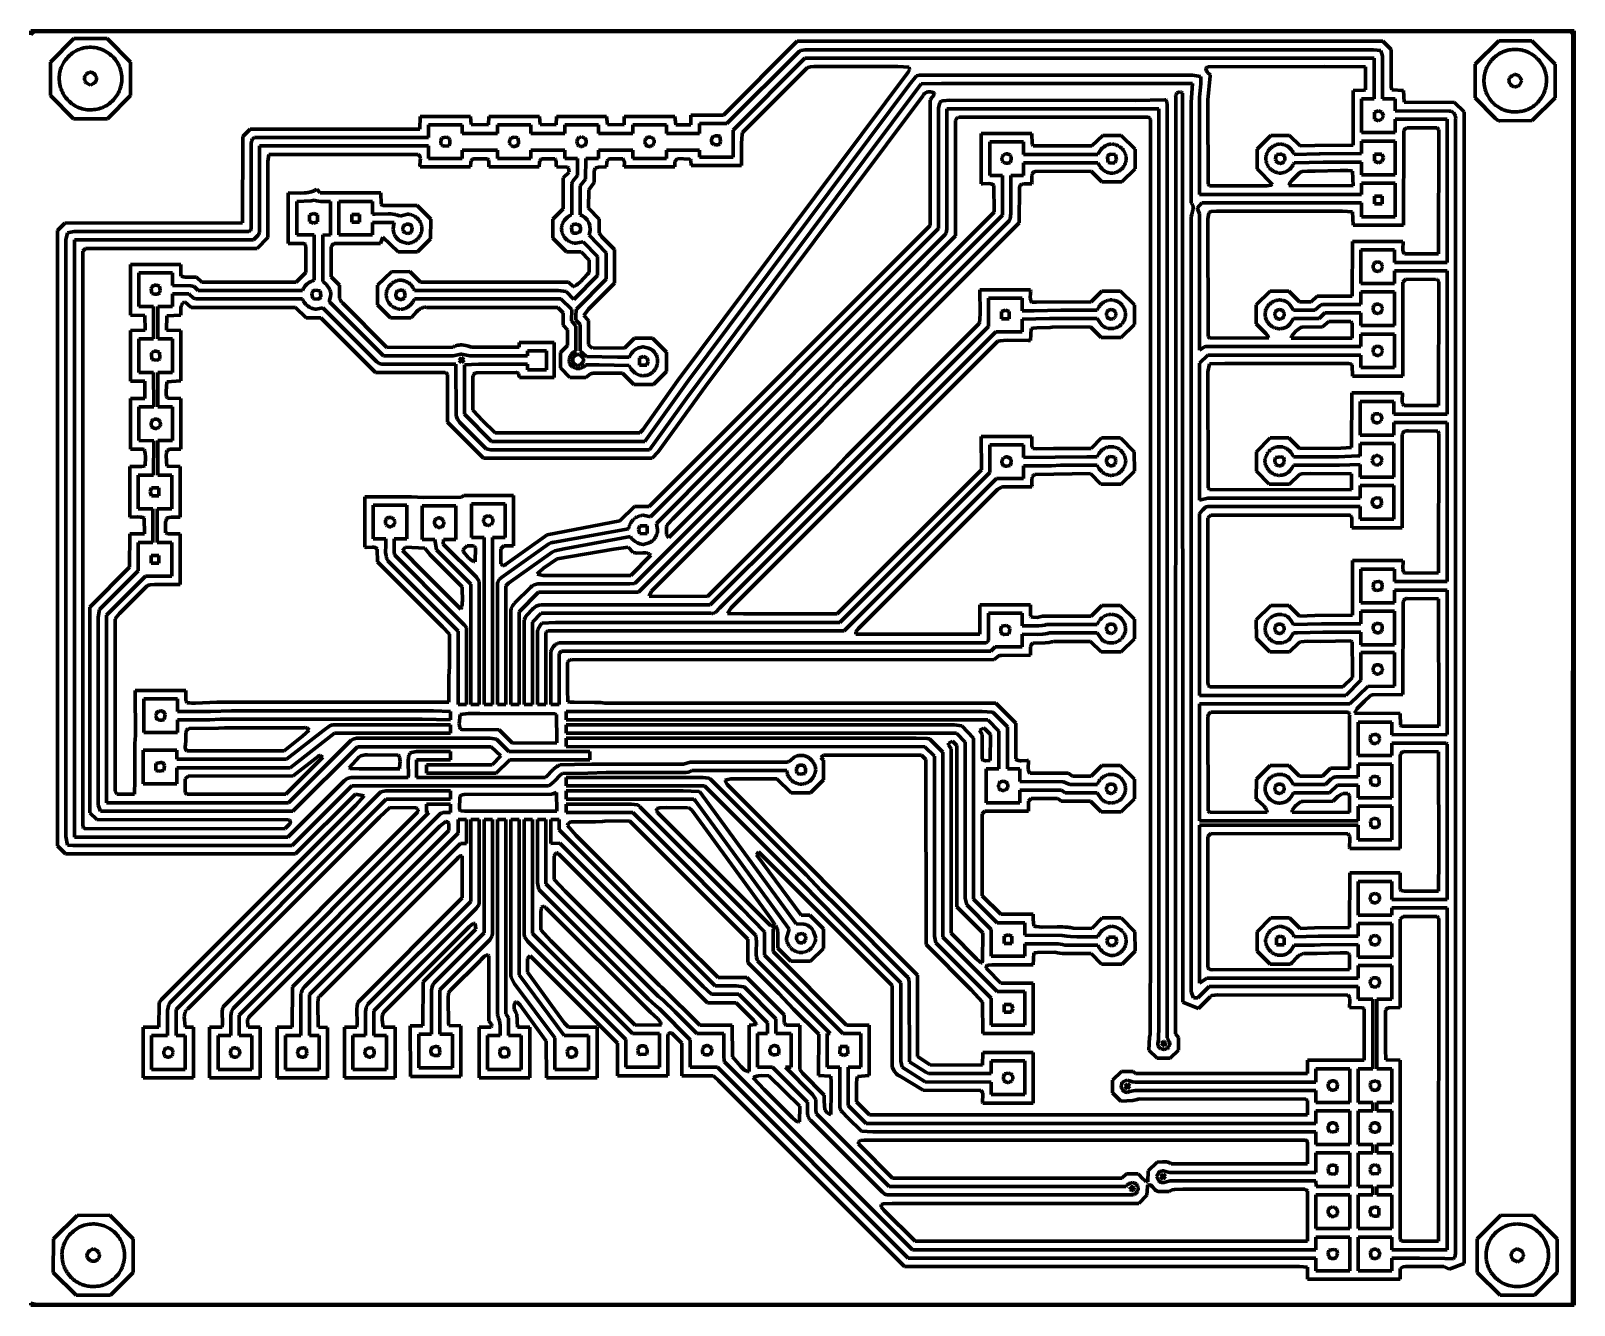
# Model space of a CAD drawing. Header units: millimetres. Extents: x 0 to 15.3, y 0 to 12.6.
import ezdxf

# ---------------------------------------------------------------- set-up
doc = ezdxf.new("R2010")
doc.units = ezdxf.units.MM
doc.layers.add('color#f8f8f8ff', color=7, linetype='CONTINUOUS', lineweight=100)

msp = doc.modelspace()

# ---------------------------------------------------------------- linework, layer by layer
at = {"layer": 'color#f8f8f8ff'}
for p, q in [((0, 12.611), (15.278, 12.611)), ((0, 12.572), (0, 12.611)), ((0.001, 12.574), (0, 12.572)), ((0.023, 12.598), (0.001, 12.574)), ((0.041, 12.604), (0.023, 12.598)), ((0.055, 12.604), (0.041, 12.604)), ((15.223, 12.604), (0.055, 12.604)), ((0.194, 12.302), (0.427, 12.535)), ((0.427, 12.535), (0.754, 12.535)), ((0.754, 12.535), (0.986, 12.302)), ((15.226, 12.605), (15.223, 12.604)), ((15.232, 12.605), (15.226, 12.605)), ((15.237, 12.605), (15.232, 12.605)), ((15.242, 12.604), (15.237, 12.605)), ((15.247, 12.602), (15.242, 12.604)), ((15.253, 12.598), (15.247, 12.602)), ((15.258, 12.592), (15.253, 12.598)), ((15.262, 12.583), (15.258, 12.592)), ((15.265, 12.57), (15.262, 12.583)), ((15.263, 0.009), (15.264, 12.556)), ((15.264, 12.556), (15.265, 12.57)), ((15.278, 12.611), (15.278, 0)), ((0.398, 12.382), (0.386, 12.372)), ((0.41, 12.391), (0.398, 12.382)), ((0.423, 12.4), (0.41, 12.391)), ((0.436, 12.408), (0.423, 12.4)), ((0.449, 12.415), (0.436, 12.408)), ((0.463, 12.422), (0.449, 12.415)), ((0.477, 12.428), (0.463, 12.422)), ((0.491, 12.433), (0.477, 12.428)), ((0.506, 12.437), (0.491, 12.433)), ((0.524, 12.442), (0.506, 12.437)), ((0.543, 12.446), (0.524, 12.442)), ((0.561, 12.448), (0.543, 12.446)), ((0.579, 12.449), (0.561, 12.448)), ((0.597, 12.449), (0.579, 12.449)), ((0.616, 12.448), (0.597, 12.449)), ((0.634, 12.446), (0.616, 12.448)), ((0.652, 12.443), (0.634, 12.446)), ((0.669, 12.438), (0.652, 12.443)), ((0.687, 12.433), (0.669, 12.438)), ((0.704, 12.427), (0.687, 12.433)), ((0.72, 12.419), (0.704, 12.427)), ((0.737, 12.411), (0.72, 12.419)), ((0.753, 12.402), (0.737, 12.411)), ((0.768, 12.392), (0.753, 12.402)), ((0.782, 12.381), (0.768, 12.392)), ((0.796, 12.369), (0.782, 12.381)), ((6.857, 11.778), (7.587, 12.508)), ((7.606, 12.407), (6.891, 11.695)), ((7.587, 12.508), (13.385, 12.508)), ((7.623, 12.418), (7.606, 12.407)), ((7.666, 12.423), (7.623, 12.418)), ((13.292, 12.423), (7.666, 12.423)), ((13.363, 12.416), (13.292, 12.423)), ((13.382, 12.362), (13.363, 12.416)), ((13.385, 12.508), (13.466, 12.427)), ((13.466, 12.427), (13.466, 12.056)), ((14.299, 12.281), (14.531, 12.514)), ((14.525, 12.378), (14.516, 12.372)), ((14.534, 12.383), (14.525, 12.378)), ((14.531, 12.514), (14.858, 12.514)), ((14.543, 12.389), (14.534, 12.383)), ((14.553, 12.394), (14.543, 12.389)), ((14.562, 12.398), (14.553, 12.394)), ((14.572, 12.403), (14.562, 12.398)), ((14.581, 12.407), (14.572, 12.403)), ((14.591, 12.41), (14.581, 12.407)), ((14.601, 12.414), (14.591, 12.41)), ((14.612, 12.417), (14.601, 12.414)), ((14.622, 12.419), (14.612, 12.417)), ((14.632, 12.422), (14.622, 12.419)), ((14.643, 12.423), (14.632, 12.422)), ((14.653, 12.425), (14.643, 12.423)), ((14.664, 12.426), (14.653, 12.425)), ((14.674, 12.427), (14.664, 12.426)), ((14.685, 12.428), (14.674, 12.427)), ((14.703, 12.428), (14.685, 12.428)), ((14.721, 12.427), (14.703, 12.428)), ((14.739, 12.425), (14.721, 12.427)), ((14.757, 12.422), (14.739, 12.425)), ((14.774, 12.418), (14.757, 12.422)), ((14.791, 12.413), (14.774, 12.418)), ((14.807, 12.407), (14.791, 12.413)), ((14.823, 12.4), (14.807, 12.407)), ((14.839, 12.392), (14.823, 12.4)), ((14.854, 12.383), (14.839, 12.392)), ((14.869, 12.373), (14.854, 12.383)), ((14.858, 12.514), (15.09, 12.281)), ((0.195, 11.971), (0.194, 12.302)), ((0.295, 12.233), (0.291, 12.219)), ((0.301, 12.248), (0.295, 12.233)), ((0.306, 12.262), (0.301, 12.248)), ((0.313, 12.276), (0.306, 12.262)), ((0.32, 12.289), (0.313, 12.276)), ((0.328, 12.302), (0.32, 12.289)), ((0.336, 12.315), (0.328, 12.302)), ((0.345, 12.327), (0.336, 12.315)), ((0.355, 12.339), (0.345, 12.327)), ((0.365, 12.351), (0.355, 12.339)), ((0.375, 12.362), (0.365, 12.351)), ((0.386, 12.372), (0.375, 12.362)), ((0.81, 12.357), (0.796, 12.369)), ((0.822, 12.344), (0.81, 12.357)), ((0.834, 12.33), (0.822, 12.344)), ((0.845, 12.315), (0.834, 12.33)), ((0.855, 12.3), (0.845, 12.315)), ((0.864, 12.285), (0.855, 12.3)), ((0.872, 12.268), (0.864, 12.285)), ((0.88, 12.252), (0.872, 12.268)), ((0.885, 12.234), (0.88, 12.252)), ((0.89, 12.217), (0.885, 12.234)), ((0.986, 12.302), (0.985, 11.97)), ((6.951, 11.628), (7.663, 12.34)), ((7.679, 12.238), (7.044, 11.604)), ((7.663, 12.34), (13.299, 12.34)), ((7.685, 12.244), (7.679, 12.238)), ((7.693, 12.25), (7.685, 12.244)), ((7.718, 12.256), (7.693, 12.25)), ((7.75, 12.257), (7.718, 12.256)), ((8.583, 12.257), (7.75, 12.257)), ((8.696, 12.252), (8.583, 12.257)), ((8.686, 12.202), (8.699, 12.224)), ((8.699, 12.224), (8.696, 12.252)), ((11.633, 12.237), (11.632, 12.234)), ((11.632, 12.234), (11.632, 12.231)), ((11.632, 12.231), (11.633, 12.228)), ((11.635, 12.242), (11.633, 12.24)), ((11.633, 12.24), (11.633, 12.237)), ((11.633, 12.228), (11.634, 12.225)), ((11.634, 12.225), (11.635, 12.222)), ((11.637, 12.245), (11.635, 12.242)), ((11.639, 12.247), (11.637, 12.245)), ((11.643, 12.25), (11.639, 12.247)), ((11.646, 12.252), (11.643, 12.25)), ((11.651, 12.254), (11.646, 12.252)), ((11.656, 12.255), (11.651, 12.254)), ((12.806, 12.257), (11.656, 12.255)), ((13.212, 12.254), (12.806, 12.257)), ((13.214, 12.027), (13.212, 12.254)), ((13.299, 12.34), (13.299, 11.937)), ((13.382, 11.937), (13.382, 12.362)), ((14.298, 11.949), (14.299, 12.281)), ((14.408, 12.236), (14.402, 12.221)), ((14.414, 12.251), (14.408, 12.236)), ((14.422, 12.265), (14.414, 12.251)), ((14.43, 12.279), (14.422, 12.265)), ((14.436, 12.288), (14.43, 12.279)), ((14.442, 12.297), (14.436, 12.288)), ((14.448, 12.306), (14.442, 12.297)), ((14.455, 12.314), (14.448, 12.306)), ((14.461, 12.322), (14.455, 12.314)), ((14.468, 12.33), (14.461, 12.322)), ((14.476, 12.338), (14.468, 12.33)), ((14.483, 12.345), (14.476, 12.338)), ((14.491, 12.352), (14.483, 12.345)), ((14.499, 12.359), (14.491, 12.352)), ((14.508, 12.366), (14.499, 12.359)), ((14.516, 12.372), (14.508, 12.366)), ((14.883, 12.363), (14.869, 12.373)), ((14.897, 12.351), (14.883, 12.363)), ((14.91, 12.339), (14.897, 12.351)), ((14.922, 12.327), (14.91, 12.339)), ((14.934, 12.313), (14.922, 12.327)), ((14.945, 12.299), (14.934, 12.313)), ((14.955, 12.285), (14.945, 12.299)), ((14.964, 12.27), (14.955, 12.285)), ((14.973, 12.254), (14.964, 12.27)), ((14.98, 12.238), (14.973, 12.254)), ((14.987, 12.222), (14.98, 12.238)), ((15.09, 12.281), (15.091, 11.949)), ((0.282, 12.174), (0.281, 12.159)), ((0.281, 12.159), (0.281, 12.143)), ((0.281, 12.143), (0.281, 12.128)), ((0.281, 12.128), (0.282, 12.113)), ((0.285, 12.189), (0.282, 12.174)), ((0.282, 12.113), (0.284, 12.097)), ((0.284, 12.097), (0.286, 12.081)), ((0.287, 12.204), (0.285, 12.189)), ((0.286, 12.081), (0.29, 12.065)), ((0.291, 12.219), (0.287, 12.204)), ((0.53, 12.142), (0.531, 12.15)), ((0.53, 12.138), (0.53, 12.142)), ((0.53, 12.134), (0.53, 12.138)), ((0.531, 12.13), (0.53, 12.134)), ((0.531, 12.15), (0.533, 12.158)), ((0.532, 12.126), (0.531, 12.13)), ((0.533, 12.121), (0.532, 12.126)), ((0.533, 12.158), (0.536, 12.165)), ((0.535, 12.117), (0.533, 12.121)), ((0.536, 12.112), (0.535, 12.117)), ((0.536, 12.165), (0.54, 12.172)), ((0.54, 12.105), (0.536, 12.112)), ((0.54, 12.172), (0.545, 12.178)), ((0.546, 12.097), (0.54, 12.105)), ((0.545, 12.178), (0.551, 12.184)), ((0.592, 12.074), (0.546, 12.097)), ((0.551, 12.184), (0.561, 12.191)), ((0.561, 12.191), (0.572, 12.197)), ((0.572, 12.197), (0.584, 12.202)), ((0.584, 12.202), (0.592, 12.203)), ((0.592, 12.203), (0.603, 12.2)), ((0.621, 12.089), (0.592, 12.074)), ((0.603, 12.2), (0.614, 12.195)), ((0.614, 12.195), (0.624, 12.188)), ((0.638, 12.102), (0.621, 12.089)), ((0.624, 12.188), (0.633, 12.18)), ((0.633, 12.18), (0.641, 12.171)), ((0.644, 12.11), (0.638, 12.102)), ((0.641, 12.171), (0.644, 12.164)), ((0.644, 12.164), (0.647, 12.157)), ((0.646, 12.118), (0.644, 12.11)), ((0.648, 12.122), (0.646, 12.118)), ((0.647, 12.157), (0.65, 12.15)), ((0.649, 12.126), (0.648, 12.122)), ((0.65, 12.13), (0.649, 12.126)), ((0.65, 12.15), (0.65, 12.142)), ((0.65, 12.142), (0.65, 12.134)), ((0.65, 12.134), (0.65, 12.13)), ((0.894, 12.198), (0.89, 12.217)), ((0.89, 12.061), (0.894, 12.078)), ((0.896, 12.18), (0.894, 12.198)), ((0.894, 12.078), (0.897, 12.095)), ((0.899, 12.163), (0.896, 12.18)), ((0.897, 12.095), (0.899, 12.111)), ((0.9, 12.145), (0.899, 12.163)), ((0.899, 12.111), (0.9, 12.128)), ((0.9, 12.128), (0.9, 12.145)), ((6.403, 9.149), (8.686, 12.202)), ((8.698, 12.081), (6.507, 9.146)), ((7.972, 10.963), (8.814, 12.088)), ((8.767, 12.165), (8.698, 12.081)), ((8.796, 12.172), (8.767, 12.165)), ((8.888, 12.173), (8.796, 12.172)), ((8.814, 12.088), (9.015, 12.09)), ((11.501, 12.174), (8.888, 12.173)), ((9.015, 12.09), (11.501, 12.091)), ((11.501, 12.091), (11.486, 11.903)), ((11.579, 12.159), (11.501, 12.174)), ((11.57, 11.954), (11.583, 12.088)), ((11.581, 12.143), (11.579, 12.159)), ((11.583, 12.119), (11.581, 12.143)), ((11.583, 12.088), (11.583, 12.119)), ((11.635, 12.222), (11.636, 12.219)), ((11.636, 12.219), (11.64, 12.212)), ((11.64, 12.212), (11.653, 12.196)), ((11.653, 12.196), (11.67, 12.18)), ((11.674, 12.165), (11.653, 11.927)), ((11.67, 12.18), (11.675, 12.175)), ((11.675, 12.175), (11.674, 12.165)), ((14.386, 12.143), (14.385, 12.127)), ((14.385, 12.127), (14.385, 12.111)), ((14.385, 12.111), (14.386, 12.095)), ((14.388, 12.159), (14.386, 12.143)), ((14.386, 12.095), (14.388, 12.079)), ((14.39, 12.175), (14.388, 12.159)), ((14.388, 12.079), (14.391, 12.063)), ((14.393, 12.19), (14.39, 12.175)), ((14.397, 12.206), (14.393, 12.19)), ((14.402, 12.221), (14.397, 12.206)), ((14.63, 12.119), (14.633, 12.131)), ((14.631, 12.115), (14.63, 12.119)), ((14.635, 12.103), (14.631, 12.115)), ((14.633, 12.131), (14.639, 12.142)), ((14.64, 12.092), (14.635, 12.103)), ((14.639, 12.142), (14.645, 12.152)), ((14.647, 12.082), (14.64, 12.092)), ((14.645, 12.152), (14.653, 12.161)), ((14.656, 12.073), (14.647, 12.082)), ((14.653, 12.161), (14.66, 12.166)), ((14.662, 12.068), (14.656, 12.073)), ((14.66, 12.166), (14.666, 12.171)), ((14.666, 12.171), (14.673, 12.174)), ((14.673, 12.174), (14.68, 12.177)), ((14.68, 12.177), (14.688, 12.178)), ((14.688, 12.178), (14.696, 12.178)), ((14.696, 12.178), (14.7, 12.178)), ((14.7, 12.178), (14.704, 12.177)), ((14.704, 12.177), (14.708, 12.176)), ((14.708, 12.176), (14.712, 12.175)), ((14.712, 12.175), (14.717, 12.173)), ((14.717, 12.173), (14.724, 12.171)), ((14.724, 12.171), (14.732, 12.166)), ((14.736, 12.074), (14.728, 12.068)), ((14.732, 12.166), (14.745, 12.148)), ((14.759, 12.119), (14.736, 12.074)), ((14.745, 12.148), (14.759, 12.119)), ((14.992, 12.205), (14.987, 12.222)), ((14.997, 12.188), (14.992, 12.205)), ((15, 12.171), (14.997, 12.188)), ((15.003, 12.153), (15, 12.171)), ((15, 12.066), (15.001, 12.077)), ((15.001, 12.077), (15.002, 12.088)), ((15.002, 12.088), (15.003, 12.099)), ((15.004, 12.135), (15.003, 12.153)), ((15.003, 12.099), (15.004, 12.117)), ((15.004, 12.117), (15.004, 12.135)), ((0.421, 11.742), (0.195, 11.971)), ((0.29, 12.065), (0.294, 12.049)), ((0.294, 12.049), (0.299, 12.033)), ((0.299, 12.033), (0.305, 12.018)), ((0.305, 12.018), (0.312, 12.003)), ((0.312, 12.003), (0.319, 11.988)), ((0.319, 11.988), (0.328, 11.974)), ((0.328, 11.974), (0.337, 11.961)), ((0.337, 11.961), (0.347, 11.947)), ((0.347, 11.947), (0.358, 11.935)), ((0.358, 11.935), (0.369, 11.923)), ((0.369, 11.923), (0.381, 11.911)), ((0.985, 11.97), (0.76, 11.742)), ((0.805, 11.916), (0.817, 11.928)), ((0.817, 11.928), (0.828, 11.941)), ((0.828, 11.941), (0.838, 11.955)), ((0.838, 11.955), (0.848, 11.969)), ((0.848, 11.969), (0.857, 11.983)), ((0.857, 11.983), (0.866, 11.998)), ((0.866, 11.998), (0.873, 12.013)), ((0.873, 12.013), (0.88, 12.029)), ((0.88, 12.029), (0.885, 12.045)), ((0.885, 12.045), (0.89, 12.061)), ((8.832, 11.972), (6.675, 9.089)), ((8.834, 11.976), (8.832, 11.972)), ((8.837, 11.98), (8.834, 11.976)), ((8.84, 11.984), (8.837, 11.98)), ((8.847, 11.99), (8.84, 11.984)), ((8.854, 11.996), (8.847, 11.99)), ((8.862, 12), (8.854, 11.996)), ((8.871, 12.004), (8.862, 12)), ((8.88, 12.007), (8.871, 12.004)), ((8.89, 12.008), (8.88, 12.007)), ((8.899, 12.009), (8.89, 12.008)), ((8.908, 12.009), (8.899, 12.009)), ((8.903, 11.925), (8.905, 11.93)), ((8.903, 11.919), (8.903, 11.925)), ((8.903, 10.684), (8.903, 11.919)), ((8.905, 11.93), (8.908, 11.938)), ((8.913, 12.008), (8.908, 12.009)), ((8.908, 11.938), (8.94, 11.975)), ((8.917, 12.007), (8.913, 12.008)), ((8.922, 12.005), (8.917, 12.007)), ((8.926, 12.004), (8.922, 12.005)), ((8.93, 12.002), (8.926, 12.004)), ((8.934, 12), (8.93, 12.002)), ((8.937, 11.997), (8.934, 12)), ((8.941, 11.994), (8.937, 11.997)), ((8.94, 11.975), (8.947, 11.987)), ((8.944, 11.991), (8.941, 11.994)), ((8.947, 11.987), (8.944, 11.991)), ((9.029, 11.92), (9.014, 11.915)), ((9.097, 11.924), (9.029, 11.92)), ((10.931, 11.923), (9.097, 11.924)), ((11.225, 11.929), (10.931, 11.923)), ((11.23, 11.928), (11.225, 11.929)), ((11.235, 11.927), (11.23, 11.928)), ((11.238, 11.924), (11.235, 11.927)), ((11.243, 11.92), (11.238, 11.924)), ((11.246, 11.912), (11.243, 11.92)), ((11.334, 11.974), (11.333, 11.969)), ((11.333, 11.969), (11.333, 11.965)), ((11.333, 11.965), (11.334, 11.96)), ((11.334, 11.96), (11.333, 2.686)), ((11.335, 11.978), (11.334, 11.974)), ((11.336, 11.982), (11.335, 11.978)), ((11.338, 11.985), (11.336, 11.982)), ((11.341, 11.989), (11.338, 11.985)), ((11.343, 11.992), (11.341, 11.989)), ((11.346, 11.995), (11.343, 11.992)), ((11.35, 11.997), (11.346, 11.995)), ((11.353, 12), (11.35, 11.997)), ((11.357, 12.002), (11.353, 12)), ((11.361, 12.003), (11.357, 12.002)), ((11.364, 12.005), (11.361, 12.003)), ((11.368, 12.006), (11.364, 12.005)), ((11.372, 12.006), (11.368, 12.006)), ((11.376, 12.007), (11.372, 12.006)), ((11.38, 12.006), (11.376, 12.007)), ((11.383, 12.006), (11.38, 12.006)), ((11.387, 12.005), (11.383, 12.006)), ((11.39, 12.003), (11.387, 12.005)), ((11.393, 12.001), (11.39, 12.003)), ((11.396, 11.999), (11.393, 12.001)), ((11.398, 11.996), (11.396, 11.999)), ((11.4, 11.993), (11.398, 11.996)), ((11.401, 11.989), (11.4, 11.993)), ((11.402, 11.984), (11.401, 11.989)), ((11.402, 11.979), (11.402, 11.984)), ((11.402, 11.974), (11.402, 11.979)), ((11.403, 2.999), (11.402, 11.974)), ((11.569, 11.93), (11.57, 11.954)), ((11.569, 10.993), (11.569, 11.93)), ((11.653, 11.927), (11.653, 11.875)), ((13.089, 11.481), (13.09, 12.021)), ((13.09, 12.021), (13.107, 12.022)), ((13.107, 12.022), (13.197, 12.023)), ((13.299, 11.937), (13.174, 11.937)), ((13.174, 11.937), (13.174, 11.604)), ((13.197, 12.023), (13.214, 12.027)), ((13.507, 11.937), (13.382, 11.937)), ((13.466, 12.056), (13.474, 12.026)), ((13.474, 12.026), (13.59, 12.021)), ((13.507, 11.819), (13.507, 11.937)), ((13.59, 12.021), (13.596, 11.905)), ((14.497, 11.748), (14.298, 11.949)), ((14.391, 12.063), (14.394, 12.047)), ((14.394, 12.047), (14.398, 12.032)), ((14.398, 12.032), (14.403, 12.016)), ((14.403, 12.016), (14.408, 12.001)), ((14.408, 12.001), (14.414, 11.986)), ((14.414, 11.986), (14.422, 11.972)), ((14.422, 11.972), (14.429, 11.958)), ((14.429, 11.958), (14.438, 11.944)), ((14.438, 11.944), (14.447, 11.931)), ((14.447, 11.931), (14.457, 11.919)), ((14.457, 11.919), (14.467, 11.907)), ((14.669, 12.064), (14.662, 12.068)), ((14.676, 12.061), (14.669, 12.064)), ((14.683, 12.059), (14.676, 12.061)), ((14.691, 12.058), (14.683, 12.059)), ((14.695, 12.058), (14.691, 12.058)), ((14.699, 12.058), (14.695, 12.058)), ((14.704, 12.059), (14.699, 12.058)), ((14.708, 12.06), (14.704, 12.059)), ((14.712, 12.061), (14.708, 12.06)), ((14.716, 12.063), (14.712, 12.061)), ((14.722, 12.064), (14.716, 12.063)), ((14.728, 12.068), (14.722, 12.064)), ((15.091, 11.949), (14.863, 11.723)), ((14.929, 11.916), (14.936, 11.925)), ((14.936, 11.925), (14.943, 11.934)), ((14.943, 11.934), (14.949, 11.943)), ((14.949, 11.943), (14.956, 11.952)), ((14.956, 11.952), (14.961, 11.961)), ((14.961, 11.961), (14.967, 11.971)), ((14.967, 11.971), (14.972, 11.981)), ((14.972, 11.981), (14.977, 11.991)), ((14.977, 11.991), (14.981, 12.001)), ((14.981, 12.001), (14.985, 12.012)), ((14.985, 12.012), (14.989, 12.022)), ((14.989, 12.022), (14.992, 12.033)), ((14.992, 12.033), (14.995, 12.044)), ((14.995, 12.044), (14.998, 12.055)), ((14.998, 12.055), (15, 12.066)), ((0.381, 11.911), (0.393, 11.901)), ((0.393, 11.901), (0.406, 11.89)), ((0.406, 11.89), (0.419, 11.881)), ((0.419, 11.881), (0.433, 11.872)), ((0.433, 11.872), (0.448, 11.864)), ((0.448, 11.864), (0.462, 11.857)), ((0.462, 11.857), (0.477, 11.85)), ((0.477, 11.85), (0.493, 11.845)), ((0.493, 11.845), (0.509, 11.84)), ((0.509, 11.84), (0.524, 11.836)), ((0.524, 11.836), (0.541, 11.833)), ((0.541, 11.833), (0.557, 11.831)), ((0.557, 11.831), (0.573, 11.829)), ((0.573, 11.829), (0.59, 11.829)), ((0.59, 11.829), (0.607, 11.83)), ((0.607, 11.83), (0.623, 11.832)), ((0.623, 11.832), (0.64, 11.834)), ((0.64, 11.834), (0.657, 11.836)), ((0.657, 11.836), (0.674, 11.84)), ((0.674, 11.84), (0.69, 11.845)), ((0.69, 11.845), (0.706, 11.851)), ((0.706, 11.851), (0.722, 11.858)), ((0.722, 11.858), (0.737, 11.865)), ((0.737, 11.865), (0.752, 11.874)), ((0.752, 11.874), (0.766, 11.883)), ((0.766, 11.883), (0.779, 11.893)), ((0.779, 11.893), (0.792, 11.904)), ((0.792, 11.904), (0.805, 11.916)), ((3.852, 11.639), (3.854, 11.764)), ((3.854, 11.764), (4.353, 11.764)), ((4.353, 11.764), (4.36, 11.683)), ((4.535, 11.764), (5.034, 11.764)), ((5.034, 11.764), (5.041, 11.683)), ((5.199, 11.681), (5.202, 11.764)), ((5.202, 11.764), (5.7, 11.764)), ((5.7, 11.764), (5.708, 11.683)), ((5.873, 11.682), (5.875, 11.764)), ((5.875, 11.764), (6.374, 11.764)), ((6.374, 11.764), (6.385, 11.681)), ((6.532, 11.681), (6.535, 11.778)), ((6.535, 11.778), (6.857, 11.778)), ((9, 11.902), (8.986, 11.847)), ((8.986, 11.847), (8.986, 10.656)), ((9.005, 11.909), (9, 11.902)), ((9.014, 11.915), (9.005, 11.909)), ((9.069, 10.652), (9.069, 11.841)), ((9.069, 11.841), (11.167, 11.841)), ((11.167, 11.841), (11.167, 2.764)), ((11.25, 11.874), (11.246, 11.912)), ((11.25, 2.647), (11.25, 11.874)), ((11.486, 11.903), (11.487, 10.909)), ((11.653, 11.875), (11.654, 11.095)), ((13.302, 11.806), (13.342, 11.819)), ((13.302, 11.737), (13.302, 11.806)), ((13.342, 11.819), (13.375, 11.806)), ((13.375, 11.806), (13.389, 11.77)), ((13.389, 11.77), (13.375, 11.736)), ((14.041, 11.818), (13.507, 11.819)), ((13.596, 11.905), (14.094, 11.903)), ((14.045, 11.818), (14.041, 11.818)), ((14.05, 11.817), (14.045, 11.818)), ((14.054, 11.817), (14.05, 11.817)), ((14.062, 11.815), (14.054, 11.817)), ((14.069, 11.811), (14.062, 11.815)), ((14.076, 11.807), (14.069, 11.811)), ((14.082, 11.802), (14.076, 11.807)), ((14.088, 11.797), (14.082, 11.802)), ((14.092, 11.791), (14.088, 11.797)), ((14.096, 11.784), (14.092, 11.791)), ((14.094, 11.903), (14.188, 11.809)), ((14.101, 11.772), (14.096, 11.784)), ((14.104, 11.761), (14.101, 11.772)), ((14.188, 11.809), (14.188, 0.412)), ((14.467, 11.907), (14.479, 11.895)), ((14.479, 11.895), (14.491, 11.884)), ((14.491, 11.884), (14.503, 11.874)), ((14.503, 11.874), (14.516, 11.865)), ((14.516, 11.865), (14.526, 11.858)), ((14.526, 11.858), (14.536, 11.852)), ((14.536, 11.852), (14.545, 11.846)), ((14.545, 11.846), (14.556, 11.841)), ((14.556, 11.841), (14.566, 11.836)), ((14.566, 11.836), (14.576, 11.831)), ((14.576, 11.831), (14.587, 11.827)), ((14.587, 11.827), (14.598, 11.824)), ((14.598, 11.824), (14.609, 11.82)), ((14.609, 11.82), (14.62, 11.817)), ((14.62, 11.817), (14.631, 11.815)), ((14.631, 11.815), (14.643, 11.813)), ((14.643, 11.813), (14.654, 11.811)), ((14.654, 11.811), (14.665, 11.81)), ((14.665, 11.81), (14.677, 11.81)), ((14.677, 11.81), (14.688, 11.809)), ((14.688, 11.809), (14.7, 11.809)), ((14.7, 11.809), (14.711, 11.81)), ((14.711, 11.81), (14.723, 11.81)), ((14.723, 11.81), (14.734, 11.812)), ((14.734, 11.812), (14.746, 11.813)), ((14.746, 11.813), (14.757, 11.815)), ((14.757, 11.815), (14.768, 11.818)), ((14.768, 11.818), (14.779, 11.82)), ((14.779, 11.82), (14.79, 11.824)), ((14.79, 11.824), (14.801, 11.827)), ((14.801, 11.827), (14.812, 11.831)), ((14.812, 11.831), (14.823, 11.835)), ((14.823, 11.835), (14.833, 11.84)), ((14.833, 11.84), (14.843, 11.845)), ((14.843, 11.845), (14.853, 11.851)), ((14.853, 11.851), (14.862, 11.857)), ((14.862, 11.857), (14.871, 11.863)), ((14.871, 11.863), (14.88, 11.87)), ((14.88, 11.87), (14.889, 11.877)), ((14.889, 11.877), (14.897, 11.884)), ((14.897, 11.884), (14.906, 11.892)), ((14.906, 11.892), (14.914, 11.9)), ((14.914, 11.9), (14.921, 11.908)), ((14.921, 11.908), (14.929, 11.916)), ((0.76, 11.742), (0.421, 11.742)), ((2.097, 11.566), (2.17, 11.639)), ((2.17, 11.639), (3.852, 11.639)), ((4.271, 11.68), (3.938, 11.681)), ((3.938, 11.681), (3.938, 11.556)), ((4.27, 11.597), (4.271, 11.68)), ((4.36, 11.683), (4.532, 11.681)), ((4.532, 11.681), (4.535, 11.764)), ((4.951, 11.681), (4.618, 11.68)), ((4.618, 11.68), (4.618, 11.597)), ((4.951, 11.597), (4.951, 11.681)), ((5.041, 11.683), (5.199, 11.681)), ((5.618, 11.681), (5.285, 11.681)), ((5.285, 11.681), (5.285, 11.597)), ((5.618, 11.597), (5.618, 11.681)), ((5.708, 11.683), (5.873, 11.682)), ((6.292, 11.681), (5.958, 11.681)), ((5.958, 11.681), (5.958, 11.597)), ((6.292, 11.597), (6.292, 11.681)), ((6.385, 11.681), (6.532, 11.681)), ((6.891, 11.695), (6.618, 11.694)), ((6.618, 11.694), (6.619, 11.597)), ((6.951, 11.361), (6.951, 11.628)), ((9.153, 11.709), (9.152, 10.582)), ((9.154, 11.724), (9.153, 11.709)), ((9.16, 11.738), (9.154, 11.724)), ((9.168, 11.747), (9.16, 11.738)), ((9.176, 11.753), (9.168, 11.747)), ((9.183, 11.755), (9.176, 11.753)), ((9.19, 11.756), (9.183, 11.755)), ((9.196, 11.756), (9.19, 11.756)), ((11.043, 11.757), (9.196, 11.756)), ((11.056, 11.757), (11.043, 11.757)), ((11.068, 11.754), (11.056, 11.757)), ((11.077, 11.747), (11.068, 11.754)), ((11.081, 11.741), (11.077, 11.747)), ((11.083, 11.735), (11.081, 11.741)), ((11.084, 11.728), (11.083, 11.735)), ((11.083, 11.723), (11.084, 11.728)), ((11.083, 3.695), (11.083, 11.723)), ((13.34, 11.722), (13.302, 11.737)), ((13.375, 11.736), (13.34, 11.722)), ((13.507, 11.604), (13.507, 11.736)), ((13.507, 11.736), (14.021, 11.736)), ((13.593, 11.626), (13.591, 11.618)), ((13.591, 11.618), (13.591, 11.611)), ((13.597, 11.634), (13.593, 11.626)), ((13.605, 11.642), (13.597, 11.634)), ((13.62, 11.65), (13.605, 11.642)), ((13.637, 11.652), (13.62, 11.65)), ((13.905, 11.652), (13.637, 11.652)), ((13.91, 11.653), (13.905, 11.652)), ((13.916, 11.653), (13.91, 11.653)), ((13.922, 11.65), (13.916, 11.653)), ((13.929, 11.645), (13.922, 11.65)), ((13.935, 11.635), (13.929, 11.645)), ((13.938, 11.619), (13.935, 11.635)), ((13.937, 11.611), (13.938, 11.619)), ((14.021, 11.736), (14.021, 10.319)), ((14.105, 11.748), (14.104, 11.761)), ((14.104, 11.735), (14.105, 11.748)), ((14.104, 0.513), (14.104, 11.735)), ((14.52, 11.727), (14.497, 11.748)), ((14.533, 11.722), (14.52, 11.727)), ((14.541, 11.722), (14.533, 11.722)), ((14.863, 11.723), (14.541, 11.722)), ((2.096, 10.71), (2.097, 11.566)), ((2.186, 11.526), (2.181, 11.501)), ((2.181, 11.501), (2.181, 10.665)), ((2.195, 11.543), (2.186, 11.526)), ((2.203, 11.55), (2.195, 11.543)), ((2.209, 11.553), (2.203, 11.55)), ((2.214, 11.555), (2.209, 11.553)), ((2.219, 11.555), (2.214, 11.555)), ((2.222, 11.555), (2.219, 11.555)), ((3.938, 11.556), (2.222, 11.555)), ((2.263, 10.622), (2.264, 11.472)), ((2.264, 11.472), (3.938, 11.472)), ((3.938, 11.472), (3.938, 11.347)), ((4.059, 11.5), (4.06, 11.524)), ((4.063, 11.491), (4.059, 11.5)), ((4.06, 11.524), (4.068, 11.553)), ((4.067, 11.485), (4.063, 11.491)), ((4.068, 11.482), (4.067, 11.485)), ((4.068, 11.553), (4.114, 11.558)), ((4.072, 11.478), (4.068, 11.482)), ((4.076, 11.475), (4.072, 11.478)), ((4.084, 11.472), (4.076, 11.475)), ((4.094, 11.469), (4.084, 11.472)), ((4.14, 11.475), (4.094, 11.469)), ((4.114, 11.558), (4.125, 11.556)), ((4.125, 11.556), (4.132, 11.553)), ((4.132, 11.553), (4.136, 11.549)), ((4.136, 11.549), (4.14, 11.545)), ((4.14, 11.545), (4.142, 11.543)), ((4.147, 11.501), (4.14, 11.475)), ((4.142, 11.543), (4.146, 11.537)), ((4.146, 11.537), (4.149, 11.528)), ((4.149, 11.528), (4.147, 11.501)), ((4.618, 11.597), (4.27, 11.597)), ((4.738, 11.519), (4.739, 11.523)), ((4.738, 11.515), (4.738, 11.519)), ((4.738, 11.511), (4.738, 11.515)), ((4.738, 11.508), (4.738, 11.511)), ((4.739, 11.504), (4.738, 11.508)), ((4.739, 11.523), (4.74, 11.527)), ((4.739, 11.5), (4.739, 11.504)), ((4.741, 11.497), (4.739, 11.5)), ((4.74, 11.527), (4.741, 11.531)), ((4.741, 11.531), (4.742, 11.534)), ((4.744, 11.49), (4.741, 11.497)), ((4.742, 11.534), (4.743, 11.537)), ((4.743, 11.537), (4.745, 11.54)), ((4.748, 11.484), (4.744, 11.49)), ((4.745, 11.54), (4.747, 11.543)), ((4.747, 11.543), (4.751, 11.548)), ((4.754, 11.479), (4.748, 11.484)), ((4.751, 11.548), (4.756, 11.551)), ((4.759, 11.474), (4.754, 11.479)), ((4.756, 11.551), (4.762, 11.554)), ((4.766, 11.471), (4.759, 11.474)), ((4.762, 11.554), (4.771, 11.557)), ((4.773, 11.468), (4.766, 11.471)), ((4.771, 11.557), (4.784, 11.559)), ((4.78, 11.467), (4.773, 11.468)), ((4.783, 11.467), (4.78, 11.467)), ((4.787, 11.467), (4.783, 11.467)), ((4.784, 11.559), (4.808, 11.556)), ((4.791, 11.467), (4.787, 11.467)), ((4.795, 11.468), (4.791, 11.467)), ((4.798, 11.469), (4.795, 11.468)), ((4.802, 11.471), (4.798, 11.469)), ((4.805, 11.473), (4.802, 11.471)), ((4.809, 11.474), (4.805, 11.473)), ((4.808, 11.556), (4.821, 11.552)), ((4.812, 11.476), (4.809, 11.474)), ((4.815, 11.477), (4.812, 11.476)), ((4.817, 11.479), (4.815, 11.477)), ((4.822, 11.483), (4.817, 11.479)), ((4.821, 11.552), (4.829, 11.515)), ((4.825, 11.488), (4.822, 11.483)), ((4.827, 11.493), (4.825, 11.488)), ((4.829, 11.502), (4.827, 11.493)), ((4.829, 11.515), (4.829, 11.502)), ((5.285, 11.597), (4.951, 11.597)), ((5.405, 11.518), (5.41, 11.537)), ((5.407, 11.498), (5.405, 11.518)), ((5.414, 11.485), (5.407, 11.498)), ((5.41, 11.537), (5.42, 11.551)), ((5.416, 11.482), (5.414, 11.485)), ((5.419, 11.479), (5.416, 11.482)), ((5.422, 11.476), (5.419, 11.479)), ((5.42, 11.551), (5.423, 11.553)), ((5.426, 11.474), (5.422, 11.476)), ((5.423, 11.553), (5.426, 11.555)), ((5.426, 11.555), (5.43, 11.557)), ((5.429, 11.472), (5.426, 11.474)), ((5.433, 11.47), (5.429, 11.472)), ((5.43, 11.557), (5.437, 11.559)), ((5.436, 11.469), (5.433, 11.47)), ((5.44, 11.468), (5.436, 11.469)), ((5.437, 11.559), (5.444, 11.56)), ((5.444, 11.468), (5.44, 11.468)), ((5.444, 11.56), (5.452, 11.561)), ((5.448, 11.467), (5.444, 11.468)), ((5.456, 11.468), (5.448, 11.467)), ((5.452, 11.561), (5.459, 11.56)), ((5.464, 11.469), (5.456, 11.468)), ((5.459, 11.56), (5.466, 11.558)), ((5.471, 11.472), (5.464, 11.469)), ((5.466, 11.558), (5.473, 11.555)), ((5.478, 11.476), (5.471, 11.472)), ((5.473, 11.555), (5.48, 11.551)), ((5.482, 11.478), (5.478, 11.476)), ((5.48, 11.551), (5.485, 11.547)), ((5.485, 11.48), (5.482, 11.478)), ((5.485, 11.547), (5.49, 11.541)), ((5.487, 11.483), (5.485, 11.48)), ((5.49, 11.486), (5.487, 11.483)), ((5.49, 11.541), (5.492, 11.538)), ((5.492, 11.489), (5.49, 11.486)), ((5.492, 11.538), (5.494, 11.535)), ((5.494, 11.493), (5.492, 11.489)), ((5.494, 11.535), (5.495, 11.532)), ((5.495, 11.496), (5.494, 11.493)), ((5.495, 11.532), (5.496, 11.528)), ((5.497, 11.5), (5.495, 11.496)), ((5.496, 11.528), (5.497, 11.525)), ((5.497, 11.525), (5.498, 11.521)), ((5.498, 11.517), (5.497, 11.513)), ((5.497, 11.513), (5.498, 11.508)), ((5.498, 11.508), (5.497, 11.504)), ((5.497, 11.504), (5.497, 11.5)), ((5.498, 11.521), (5.498, 11.517)), ((5.958, 11.597), (5.618, 11.597)), ((6.079, 11.516), (6.08, 11.524)), ((6.079, 11.509), (6.079, 11.516)), ((6.08, 11.501), (6.079, 11.509)), ((6.08, 11.524), (6.082, 11.531)), ((6.083, 11.494), (6.08, 11.501)), ((6.082, 11.531), (6.085, 11.538)), ((6.086, 11.487), (6.083, 11.494)), ((6.085, 11.538), (6.086, 11.541)), ((6.086, 11.541), (6.089, 11.545)), ((6.088, 11.484), (6.086, 11.487)), ((6.09, 11.482), (6.088, 11.484)), ((6.089, 11.545), (6.091, 11.547)), ((6.093, 11.479), (6.09, 11.482)), ((6.091, 11.547), (6.094, 11.55)), ((6.095, 11.477), (6.093, 11.479)), ((6.094, 11.55), (6.097, 11.552)), ((6.098, 11.475), (6.095, 11.477)), ((6.097, 11.552), (6.1, 11.555)), ((6.102, 11.473), (6.098, 11.475)), ((6.1, 11.555), (6.111, 11.558)), ((6.105, 11.471), (6.102, 11.473)), ((6.109, 11.47), (6.105, 11.471)), ((6.113, 11.47), (6.109, 11.47)), ((6.111, 11.558), (6.126, 11.56)), ((6.117, 11.468), (6.113, 11.47)), ((6.12, 11.468), (6.117, 11.468)), ((6.127, 11.467), (6.12, 11.468)), ((6.126, 11.56), (6.138, 11.558)), ((6.134, 11.468), (6.127, 11.467)), ((6.14, 11.47), (6.134, 11.468)), ((6.138, 11.558), (6.149, 11.554)), ((6.146, 11.472), (6.14, 11.47)), ((6.152, 11.476), (6.146, 11.472)), ((6.149, 11.554), (6.157, 11.549)), ((6.157, 11.48), (6.152, 11.476)), ((6.157, 11.549), (6.161, 11.545)), ((6.162, 11.485), (6.157, 11.48)), ((6.161, 11.545), (6.164, 11.541)), ((6.165, 11.49), (6.162, 11.485)), ((6.164, 11.541), (6.167, 11.536)), ((6.168, 11.496), (6.165, 11.49)), ((6.167, 11.536), (6.169, 11.53)), ((6.17, 11.502), (6.168, 11.496)), ((6.169, 11.53), (6.169, 11.526)), ((6.169, 11.526), (6.17, 11.523)), ((6.17, 11.523), (6.171, 11.516)), ((6.171, 11.509), (6.17, 11.502)), ((6.171, 11.516), (6.171, 11.509)), ((6.619, 11.597), (6.292, 11.597)), ((6.738, 11.532), (6.739, 11.536)), ((6.739, 11.527), (6.738, 11.532)), ((6.739, 11.54), (6.74, 11.544)), ((6.739, 11.536), (6.739, 11.54)), ((6.739, 11.523), (6.739, 11.527)), ((6.739, 11.518), (6.739, 11.523)), ((6.739, 11.514), (6.739, 11.518)), ((6.74, 11.511), (6.739, 11.514)), ((6.74, 11.544), (6.741, 11.547)), ((6.742, 11.507), (6.74, 11.511)), ((6.741, 11.547), (6.743, 11.551)), ((6.743, 11.504), (6.742, 11.507)), ((6.743, 11.551), (6.745, 11.554)), ((6.745, 11.501), (6.743, 11.504)), ((6.745, 11.554), (6.747, 11.556)), ((6.747, 11.498), (6.745, 11.501)), ((6.747, 11.556), (6.749, 11.559)), ((6.75, 11.496), (6.747, 11.498)), ((6.749, 11.559), (6.752, 11.561)), ((6.755, 11.492), (6.75, 11.496)), ((6.752, 11.561), (6.758, 11.565)), ((6.761, 11.488), (6.755, 11.492)), ((6.758, 11.565), (6.764, 11.569)), ((6.768, 11.486), (6.761, 11.488)), ((6.764, 11.569), (6.771, 11.571)), ((6.776, 11.484), (6.768, 11.486)), ((6.771, 11.571), (6.783, 11.573)), ((6.787, 11.483), (6.776, 11.484)), ((6.783, 11.573), (6.794, 11.573)), ((6.799, 11.483), (6.787, 11.483)), ((6.794, 11.573), (6.806, 11.571)), ((6.81, 11.485), (6.799, 11.483)), ((6.806, 11.571), (6.817, 11.568)), ((6.821, 11.489), (6.81, 11.485)), ((6.817, 11.568), (6.821, 11.567)), ((6.821, 11.567), (6.828, 11.518)), ((6.828, 11.518), (6.821, 11.489)), ((7.037, 11.549), (7.034, 11.492)), ((7.034, 11.492), (7.035, 11.278)), ((7.04, 11.582), (7.037, 11.549)), ((7.044, 11.604), (7.04, 11.582)), ((9.409, 11.097), (9.409, 11.597)), ((9.409, 11.597), (9.91, 11.597)), ((9.493, 11.514), (9.493, 11.181)), ((9.826, 11.514), (9.493, 11.514)), ((9.826, 11.389), (9.826, 11.514)), ((9.91, 11.597), (9.911, 11.489)), ((9.911, 11.489), (9.912, 11.486)), ((9.912, 11.486), (9.915, 11.482)), ((9.915, 11.482), (9.918, 11.479)), ((9.918, 11.479), (9.923, 11.475)), ((9.923, 11.475), (9.932, 11.473)), ((9.932, 11.473), (9.973, 11.472)), ((9.973, 11.472), (10.504, 11.472)), ((10.504, 11.472), (10.611, 11.576)), ((10.611, 11.576), (10.792, 11.575)), ((10.625, 11.465), (10.615, 11.458)), ((10.635, 11.472), (10.625, 11.465)), ((10.646, 11.477), (10.635, 11.472)), ((10.657, 11.482), (10.646, 11.477)), ((10.669, 11.486), (10.657, 11.482)), ((10.681, 11.489), (10.669, 11.486)), ((10.694, 11.491), (10.681, 11.489)), ((10.7, 11.492), (10.694, 11.491)), ((10.707, 11.491), (10.7, 11.492)), ((10.715, 11.491), (10.707, 11.491)), ((10.722, 11.489), (10.715, 11.491)), ((10.729, 11.488), (10.722, 11.489)), ((10.736, 11.486), (10.729, 11.488)), ((10.743, 11.484), (10.736, 11.486)), ((10.749, 11.481), (10.743, 11.484)), ((10.756, 11.478), (10.749, 11.481)), ((10.762, 11.475), (10.756, 11.478)), ((10.769, 11.472), (10.762, 11.475)), ((10.775, 11.468), (10.769, 11.472)), ((10.781, 11.464), (10.775, 11.468)), ((10.787, 11.46), (10.781, 11.464)), ((10.792, 11.455), (10.787, 11.46)), ((10.792, 11.575), (10.931, 11.441)), ((12.139, 11.441), (12.275, 11.577)), ((12.275, 11.577), (12.461, 11.577)), ((12.284, 11.46), (12.278, 11.455)), ((12.291, 11.465), (12.284, 11.46)), ((12.298, 11.47), (12.291, 11.465)), ((12.305, 11.474), (12.298, 11.47)), ((12.313, 11.478), (12.305, 11.474)), ((12.32, 11.481), (12.313, 11.478)), ((12.328, 11.484), (12.32, 11.481)), ((12.336, 11.486), (12.328, 11.484)), ((12.344, 11.489), (12.336, 11.486)), ((12.352, 11.49), (12.344, 11.489)), ((12.36, 11.491), (12.352, 11.49)), ((12.369, 11.492), (12.36, 11.491)), ((12.381, 11.491), (12.369, 11.492)), ((12.394, 11.488), (12.381, 11.491)), ((12.406, 11.485), (12.394, 11.488)), ((12.418, 11.481), (12.406, 11.485)), ((12.429, 11.475), (12.418, 11.481)), ((12.439, 11.469), (12.429, 11.475)), ((12.45, 11.462), (12.439, 11.469)), ((12.459, 11.455), (12.45, 11.462)), ((12.461, 11.577), (12.566, 11.472)), ((12.566, 11.472), (12.71, 11.478)), ((12.71, 11.478), (13.089, 11.481)), ((13.174, 11.604), (13.507, 11.604)), ((13.174, 11.521), (13.174, 11.396)), ((13.507, 11.521), (13.174, 11.521)), ((13.507, 11.188), (13.507, 11.521)), ((13.591, 11.611), (13.59, 10.687)), ((13.935, 10.403), (13.937, 11.611)), ((2.357, 11.389), (2.347, 11.319)), ((2.347, 11.319), (2.347, 10.566)), ((3.835, 11.387), (2.357, 11.389)), ((3.839, 11.385), (3.835, 11.387)), ((3.842, 11.382), (3.839, 11.385)), ((3.845, 11.379), (3.842, 11.382)), ((3.847, 11.375), (3.845, 11.379)), ((3.85, 11.372), (3.847, 11.375)), ((3.851, 11.368), (3.85, 11.372)), ((3.853, 11.364), (3.851, 11.368)), ((3.852, 11.277), (3.855, 11.324)), ((3.855, 11.356), (3.853, 11.364)), ((3.856, 11.347), (3.855, 11.356)), ((3.855, 11.324), (3.856, 11.347)), ((3.938, 11.347), (4.271, 11.347)), ((4.27, 11.43), (4.619, 11.431)), ((4.271, 11.347), (4.27, 11.43)), ((4.356, 11.312), (4.353, 11.264)), ((4.359, 11.324), (4.356, 11.312)), ((4.362, 11.329), (4.359, 11.324)), ((4.365, 11.334), (4.362, 11.329)), ((4.369, 11.338), (4.365, 11.334)), ((4.372, 11.34), (4.369, 11.338)), ((4.375, 11.341), (4.372, 11.34)), ((4.378, 11.343), (4.375, 11.341)), ((4.381, 11.344), (4.378, 11.343)), ((4.517, 11.346), (4.381, 11.344)), ((4.52, 11.344), (4.517, 11.346)), ((4.523, 11.342), (4.52, 11.344)), ((4.525, 11.34), (4.523, 11.342)), ((4.529, 11.336), (4.525, 11.34)), ((4.532, 11.331), (4.529, 11.336)), ((4.534, 11.323), (4.532, 11.331)), ((4.535, 11.298), (4.534, 11.323)), ((4.619, 11.431), (4.618, 11.347)), ((4.618, 11.347), (4.951, 11.347)), ((4.951, 11.43), (5.285, 11.431)), ((4.951, 11.347), (4.951, 11.43)), ((5.036, 11.312), (5.033, 11.264)), ((5.04, 11.324), (5.036, 11.312)), ((5.042, 11.329), (5.04, 11.324)), ((5.046, 11.334), (5.042, 11.329)), ((5.05, 11.338), (5.046, 11.334)), ((5.053, 11.34), (5.05, 11.338)), ((5.056, 11.341), (5.053, 11.34)), ((5.059, 11.343), (5.056, 11.341)), ((5.062, 11.344), (5.059, 11.343)), ((5.183, 11.346), (5.062, 11.344)), ((5.186, 11.344), (5.183, 11.346)), ((5.189, 11.342), (5.186, 11.344)), ((5.191, 11.34), (5.189, 11.342)), ((5.195, 11.336), (5.191, 11.34)), ((5.198, 11.331), (5.195, 11.336)), ((5.201, 11.323), (5.198, 11.331)), ((5.201, 11.288), (5.201, 11.323)), ((5.285, 11.431), (5.285, 11.347)), ((5.285, 11.347), (5.41, 11.347)), ((5.41, 11.347), (5.41, 11.179)), ((5.491, 11.142), (5.493, 11.347)), ((5.493, 11.347), (5.618, 11.347)), ((5.618, 11.43), (5.958, 11.431)), ((5.618, 11.347), (5.618, 11.43)), ((5.703, 11.312), (5.7, 11.264)), ((5.706, 11.324), (5.703, 11.312)), ((5.709, 11.329), (5.706, 11.324)), ((5.712, 11.334), (5.709, 11.329)), ((5.717, 11.338), (5.712, 11.334)), ((5.719, 11.34), (5.717, 11.338)), ((5.722, 11.341), (5.719, 11.34)), ((5.725, 11.343), (5.722, 11.341)), ((5.729, 11.344), (5.725, 11.343)), ((5.858, 11.346), (5.729, 11.344)), ((5.861, 11.344), (5.858, 11.346)), ((5.863, 11.342), (5.861, 11.344)), ((5.868, 11.338), (5.863, 11.342)), ((5.871, 11.333), (5.868, 11.338)), ((5.874, 11.325), (5.871, 11.333)), ((5.876, 11.31), (5.874, 11.325)), ((5.875, 11.264), (5.876, 11.31)), ((5.958, 11.431), (5.958, 11.347)), ((5.958, 11.347), (6.292, 11.347)), ((6.292, 11.347), (6.292, 11.431)), ((6.292, 11.431), (6.618, 11.431)), ((6.403, 11.347), (6.375, 11.319)), ((6.375, 11.319), (6.375, 11.264)), ((6.524, 11.343), (6.403, 11.347)), ((6.529, 11.337), (6.524, 11.343)), ((6.533, 11.327), (6.529, 11.337)), ((6.536, 11.278), (6.533, 11.327)), ((6.618, 11.431), (6.618, 11.361)), ((6.618, 11.361), (6.951, 11.361)), ((9.612, 11.348), (9.613, 11.352)), ((9.613, 11.344), (9.612, 11.348)), ((9.613, 11.352), (9.614, 11.359)), ((9.613, 11.341), (9.613, 11.344)), ((9.614, 11.337), (9.613, 11.341)), ((9.614, 11.359), (9.616, 11.366)), ((9.615, 11.333), (9.614, 11.337)), ((9.616, 11.33), (9.615, 11.333)), ((9.616, 11.366), (9.62, 11.372)), ((9.617, 11.326), (9.616, 11.33)), ((9.619, 11.323), (9.617, 11.326)), ((9.62, 11.32), (9.619, 11.323)), ((9.62, 11.372), (9.624, 11.378)), ((9.622, 11.317), (9.62, 11.32)), ((9.627, 11.313), (9.622, 11.317)), ((9.624, 11.378), (9.63, 11.383)), ((9.632, 11.309), (9.627, 11.313)), ((9.63, 11.383), (9.635, 11.387)), ((9.637, 11.306), (9.632, 11.309)), ((9.635, 11.387), (9.642, 11.391)), ((9.643, 11.304), (9.637, 11.306)), ((9.642, 11.391), (9.648, 11.393)), ((9.648, 11.393), (9.655, 11.394)), ((9.655, 11.394), (9.659, 11.394)), ((9.659, 11.394), (9.663, 11.394)), ((9.663, 11.394), (9.666, 11.394)), ((9.666, 11.394), (9.67, 11.393)), ((9.67, 11.393), (9.673, 11.391)), ((9.673, 11.391), (9.677, 11.39)), ((9.696, 11.309), (9.674, 11.303)), ((9.677, 11.39), (9.681, 11.389)), ((9.681, 11.389), (9.684, 11.387)), ((9.684, 11.387), (9.687, 11.386)), ((9.687, 11.386), (9.69, 11.384)), ((9.69, 11.384), (9.692, 11.382)), ((9.692, 11.382), (9.695, 11.38)), ((9.695, 11.38), (9.698, 11.375)), ((9.703, 11.334), (9.696, 11.309)), ((9.698, 11.375), (9.701, 11.37)), ((9.701, 11.37), (9.703, 11.364)), ((9.703, 11.364), (9.704, 11.355)), ((9.704, 11.355), (9.703, 11.334)), ((10.564, 11.389), (9.826, 11.389)), ((9.826, 11.181), (9.826, 11.306)), ((9.826, 11.306), (10.564, 11.306)), ((10.569, 11.4), (10.564, 11.389)), ((10.575, 11.412), (10.569, 11.4)), ((10.581, 11.422), (10.575, 11.412)), ((10.589, 11.432), (10.581, 11.422)), ((10.597, 11.441), (10.589, 11.432)), ((10.605, 11.45), (10.597, 11.441)), ((10.615, 11.458), (10.605, 11.45)), ((10.657, 11.357), (10.659, 11.368)), ((10.665, 11.309), (10.657, 11.357)), ((10.659, 11.368), (10.662, 11.375)), ((10.662, 11.375), (10.667, 11.382)), ((10.681, 11.305), (10.665, 11.309)), ((10.667, 11.382), (10.67, 11.384)), ((10.67, 11.384), (10.69, 11.391)), ((10.69, 11.391), (10.738, 11.386)), ((10.724, 11.306), (10.714, 11.303)), ((10.731, 11.31), (10.724, 11.306)), ((10.735, 11.314), (10.731, 11.31)), ((10.739, 11.318), (10.735, 11.314)), ((10.738, 11.386), (10.746, 11.336)), ((10.74, 11.32), (10.739, 11.318)), ((10.744, 11.327), (10.74, 11.32)), ((10.746, 11.336), (10.744, 11.327)), ((10.798, 11.451), (10.792, 11.455)), ((10.803, 11.446), (10.798, 11.451)), ((10.808, 11.441), (10.803, 11.446)), ((10.812, 11.435), (10.808, 11.441)), ((10.817, 11.43), (10.812, 11.435)), ((10.821, 11.424), (10.817, 11.43)), ((10.824, 11.418), (10.821, 11.424)), ((10.828, 11.411), (10.824, 11.418)), ((10.831, 11.405), (10.828, 11.411)), ((10.834, 11.398), (10.831, 11.405)), ((10.836, 11.392), (10.834, 11.398)), ((10.838, 11.385), (10.836, 11.392)), ((10.837, 11.305), (10.839, 11.313)), ((10.84, 11.378), (10.838, 11.385)), ((10.839, 11.313), (10.841, 11.321)), ((10.841, 11.371), (10.84, 11.378)), ((10.842, 11.363), (10.841, 11.371)), ((10.841, 11.321), (10.842, 11.33)), ((10.843, 11.355), (10.842, 11.363)), ((10.842, 11.33), (10.843, 11.338)), ((10.843, 11.346), (10.843, 11.355)), ((10.843, 11.338), (10.843, 11.346)), ((10.931, 11.441), (10.931, 11.246)), ((12.139, 11.246), (12.139, 11.441)), ((12.227, 11.365), (12.226, 11.357)), ((12.226, 11.357), (12.226, 11.348)), ((12.226, 11.348), (12.226, 11.34)), ((12.226, 11.34), (12.227, 11.331)), ((12.228, 11.373), (12.227, 11.365)), ((12.227, 11.331), (12.228, 11.324)), ((12.23, 11.381), (12.228, 11.373)), ((12.228, 11.324), (12.229, 11.317)), ((12.229, 11.317), (12.231, 11.31)), ((12.232, 11.389), (12.23, 11.381)), ((12.231, 11.31), (12.233, 11.303)), ((12.235, 11.396), (12.232, 11.389)), ((12.238, 11.404), (12.235, 11.396)), ((12.242, 11.411), (12.238, 11.404)), ((12.246, 11.418), (12.242, 11.411)), ((12.25, 11.425), (12.246, 11.418)), ((12.255, 11.432), (12.25, 11.425)), ((12.26, 11.438), (12.255, 11.432)), ((12.266, 11.444), (12.26, 11.438)), ((12.272, 11.45), (12.266, 11.444)), ((12.278, 11.455), (12.272, 11.45)), ((12.323, 11.341), (12.325, 11.364)), ((12.324, 11.331), (12.323, 11.341)), ((12.326, 11.325), (12.324, 11.331)), ((12.325, 11.364), (12.332, 11.386)), ((12.329, 11.32), (12.326, 11.325)), ((12.333, 11.315), (12.329, 11.32)), ((12.332, 11.386), (12.368, 11.392)), ((12.335, 11.313), (12.333, 11.315)), ((12.337, 11.311), (12.335, 11.313)), ((12.34, 11.309), (12.337, 11.311)), ((12.343, 11.308), (12.34, 11.309)), ((12.346, 11.306), (12.343, 11.308)), ((12.35, 11.305), (12.346, 11.306)), ((12.368, 11.392), (12.383, 11.391)), ((12.383, 11.391), (12.392, 11.388)), ((12.391, 11.306), (12.388, 11.305)), ((12.394, 11.309), (12.391, 11.306)), ((12.392, 11.388), (12.397, 11.385)), ((12.4, 11.314), (12.394, 11.309)), ((12.397, 11.385), (12.401, 11.382)), ((12.405, 11.32), (12.4, 11.314)), ((12.401, 11.382), (12.405, 11.377)), ((12.405, 11.377), (12.407, 11.375)), ((12.41, 11.326), (12.405, 11.32)), ((12.407, 11.375), (12.409, 11.372)), ((12.409, 11.372), (12.41, 11.369)), ((12.41, 11.369), (12.412, 11.365)), ((12.413, 11.333), (12.41, 11.326)), ((12.412, 11.365), (12.413, 11.361)), ((12.413, 11.361), (12.414, 11.357)), ((12.414, 11.337), (12.413, 11.333)), ((12.414, 11.357), (12.415, 11.353)), ((12.415, 11.341), (12.414, 11.337)), ((12.415, 11.353), (12.415, 11.349)), ((12.415, 11.349), (12.415, 11.345)), ((12.415, 11.345), (12.415, 11.341)), ((12.468, 11.446), (12.459, 11.455)), ((12.477, 11.437), (12.468, 11.446)), ((12.484, 11.427), (12.477, 11.437)), ((12.491, 11.417), (12.484, 11.427)), ((12.498, 11.406), (12.491, 11.417)), ((12.503, 11.395), (12.498, 11.406)), ((12.501, 11.294), (12.506, 11.306)), ((12.506, 11.389), (12.503, 11.395)), ((12.755, 11.394), (12.506, 11.389)), ((12.506, 11.306), (12.516, 11.306)), ((12.516, 11.306), (12.792, 11.312)), ((12.764, 11.395), (12.755, 11.394)), ((13.174, 11.396), (12.764, 11.395)), ((12.792, 11.312), (13.174, 11.313)), ((13.174, 11.313), (13.174, 11.188)), ((13.302, 11.392), (13.375, 11.392)), ((13.302, 11.32), (13.302, 11.392)), ((13.342, 11.306), (13.302, 11.32)), ((13.375, 11.319), (13.342, 11.306)), ((13.375, 11.392), (13.389, 11.353)), ((13.389, 11.353), (13.375, 11.319)), ((3.853, 11.268), (3.852, 11.277)), ((3.854, 11.264), (3.853, 11.268)), ((4.353, 11.264), (3.854, 11.264)), ((4.535, 11.264), (4.535, 11.298)), ((5.033, 11.264), (4.535, 11.264)), ((5.202, 11.264), (5.201, 11.288)), ((5.308, 11.262), (5.202, 11.264)), ((5.271, 11.157), (5.329, 11.214)), ((5.271, 10.85), (5.271, 11.157)), ((5.312, 11.261), (5.308, 11.262)), ((5.317, 11.258), (5.312, 11.261)), ((5.321, 11.252), (5.317, 11.258)), ((5.329, 11.214), (5.321, 11.252)), ((5.407, 11.176), (5.364, 11.125)), ((5.41, 11.179), (5.407, 11.176)), ((5.58, 11.233), (5.577, 11.219)), ((5.577, 11.219), (5.577, 11.14)), ((5.583, 11.242), (5.58, 11.233)), ((5.587, 11.251), (5.583, 11.242)), ((5.594, 11.255), (5.587, 11.251)), ((5.605, 11.26), (5.594, 11.255)), ((5.62, 11.263), (5.605, 11.26)), ((5.697, 11.264), (5.62, 11.263)), ((5.7, 11.264), (5.697, 11.264)), ((6.375, 11.264), (5.875, 11.264)), ((7.035, 11.278), (6.536, 11.278)), ((9.493, 11.181), (9.618, 11.181)), ((9.618, 11.181), (9.618, 10.788)), ((9.653, 11.303), (9.643, 11.304)), ((9.674, 11.303), (9.653, 11.303)), ((9.701, 11.18), (9.826, 11.181)), ((9.701, 10.806), (9.701, 11.18)), ((9.91, 11.181), (9.909, 11.172)), ((9.909, 11.172), (9.91, 11.125)), ((9.911, 11.186), (9.91, 11.181)), ((9.912, 11.19), (9.911, 11.186)), ((9.914, 11.195), (9.912, 11.19)), ((9.915, 11.199), (9.914, 11.195)), ((9.918, 11.203), (9.915, 11.199)), ((9.92, 11.206), (9.918, 11.203)), ((9.923, 11.209), (9.92, 11.206)), ((9.926, 11.212), (9.923, 11.209)), ((9.93, 11.215), (9.926, 11.212)), ((9.934, 11.217), (9.93, 11.215)), ((9.939, 11.219), (9.934, 11.217)), ((9.945, 11.221), (9.939, 11.219)), ((10.496, 11.222), (9.945, 11.221)), ((10.601, 11.117), (10.496, 11.222)), ((10.564, 11.306), (10.566, 11.3)), ((10.566, 11.3), (10.572, 11.288)), ((10.572, 11.288), (10.578, 11.278)), ((10.578, 11.278), (10.585, 11.267)), ((10.585, 11.267), (10.593, 11.258)), ((10.593, 11.258), (10.601, 11.249)), ((10.601, 11.249), (10.61, 11.24)), ((10.61, 11.24), (10.62, 11.233)), ((10.62, 11.233), (10.63, 11.226)), ((10.63, 11.226), (10.64, 11.22)), ((10.64, 11.22), (10.652, 11.214)), ((10.652, 11.214), (10.663, 11.21)), ((10.663, 11.21), (10.675, 11.207)), ((10.675, 11.207), (10.687, 11.204)), ((10.714, 11.303), (10.681, 11.305)), ((10.687, 11.204), (10.7, 11.202)), ((10.7, 11.202), (10.709, 11.203)), ((10.709, 11.203), (10.717, 11.204)), ((10.717, 11.204), (10.725, 11.206)), ((10.725, 11.206), (10.733, 11.207)), ((10.733, 11.207), (10.741, 11.21)), ((10.741, 11.21), (10.749, 11.213)), ((10.749, 11.213), (10.757, 11.216)), ((10.757, 11.216), (10.764, 11.22)), ((10.764, 11.22), (10.771, 11.224)), ((10.771, 11.224), (10.778, 11.228)), ((10.778, 11.228), (10.785, 11.233)), ((10.785, 11.233), (10.791, 11.238)), ((10.791, 11.238), (10.798, 11.244)), ((10.798, 11.244), (10.803, 11.25)), ((10.931, 11.246), (10.801, 11.117)), ((10.803, 11.25), (10.809, 11.256)), ((10.809, 11.256), (10.814, 11.262)), ((10.814, 11.262), (10.819, 11.269)), ((10.819, 11.269), (10.823, 11.276)), ((10.823, 11.276), (10.827, 11.283)), ((10.827, 11.283), (10.831, 11.29)), ((10.831, 11.29), (10.834, 11.298)), ((10.834, 11.298), (10.837, 11.305)), ((12.292, 11.09), (12.139, 11.246)), ((12.233, 11.303), (12.236, 11.296)), ((12.236, 11.296), (12.238, 11.29)), ((12.238, 11.29), (12.241, 11.283)), ((12.241, 11.283), (12.245, 11.277)), ((12.245, 11.277), (12.249, 11.271)), ((12.249, 11.271), (12.253, 11.265)), ((12.253, 11.265), (12.257, 11.26)), ((12.257, 11.26), (12.262, 11.254)), ((12.262, 11.254), (12.266, 11.249)), ((12.266, 11.249), (12.272, 11.244)), ((12.272, 11.244), (12.277, 11.24)), ((12.277, 11.24), (12.283, 11.235)), ((12.283, 11.235), (12.288, 11.231)), ((12.288, 11.231), (12.294, 11.227)), ((12.294, 11.227), (12.3, 11.223)), ((12.3, 11.223), (12.313, 11.217)), ((12.313, 11.217), (12.326, 11.212)), ((12.326, 11.212), (12.333, 11.209)), ((12.333, 11.209), (12.34, 11.207)), ((12.34, 11.207), (12.347, 11.206)), ((12.347, 11.206), (12.354, 11.204)), ((12.354, 11.303), (12.35, 11.305)), ((12.358, 11.302), (12.354, 11.303)), ((12.354, 11.204), (12.361, 11.203)), ((12.362, 11.301), (12.358, 11.302)), ((12.361, 11.203), (12.368, 11.202)), ((12.366, 11.3), (12.362, 11.301)), ((12.369, 11.3), (12.366, 11.3)), ((12.368, 11.202), (12.375, 11.203)), ((12.373, 11.3), (12.369, 11.3)), ((12.377, 11.301), (12.373, 11.3)), ((12.375, 11.203), (12.388, 11.205)), ((12.381, 11.302), (12.377, 11.301)), ((12.384, 11.303), (12.381, 11.302)), ((12.388, 11.305), (12.384, 11.303)), ((12.388, 11.205), (12.4, 11.208)), ((12.4, 11.208), (12.412, 11.211)), ((12.412, 11.211), (12.423, 11.216)), ((12.423, 11.216), (12.434, 11.222)), ((12.434, 11.222), (12.445, 11.228)), ((12.445, 11.228), (12.454, 11.236)), ((12.454, 11.236), (12.464, 11.244)), ((12.464, 11.244), (12.473, 11.253)), ((12.473, 11.253), (12.481, 11.262)), ((12.481, 11.262), (12.488, 11.272)), ((12.551, 11.2), (12.486, 11.135)), ((12.488, 11.272), (12.495, 11.283)), ((12.495, 11.283), (12.501, 11.294)), ((12.559, 11.207), (12.551, 11.2)), ((12.569, 11.213), (12.559, 11.207)), ((12.587, 11.22), (12.569, 11.213)), ((12.638, 11.222), (12.587, 11.22)), ((12.715, 11.222), (12.638, 11.222)), ((12.962, 11.23), (12.715, 11.222)), ((13.008, 11.229), (12.962, 11.23)), ((13.039, 11.228), (13.008, 11.229)), ((13.07, 11.225), (13.039, 11.228)), ((13.085, 11.224), (13.07, 11.225)), ((13.089, 11.078), (13.085, 11.224)), ((13.174, 11.188), (13.507, 11.188)), ((2.548, 10.507), (2.548, 11.007)), ((2.548, 11.007), (2.668, 11.006)), ((2.668, 11.006), (2.707, 11.007)), ((2.707, 11.007), (2.727, 11.009)), ((2.727, 11.009), (2.746, 11.012)), ((2.746, 11.012), (2.756, 11.014)), ((2.756, 11.014), (2.765, 11.016)), ((2.765, 11.016), (2.775, 11.018)), ((2.775, 11.018), (2.784, 11.021)), ((2.784, 11.021), (2.794, 11.025)), ((2.794, 11.025), (2.803, 11.029)), ((2.803, 11.029), (2.812, 11.033)), ((2.812, 11.033), (2.821, 11.037)), ((2.821, 11.037), (2.83, 11.043)), ((2.83, 11.043), (2.864, 11.007)), ((2.864, 11.007), (3.465, 11.007)), ((3.465, 11.007), (3.468, 10.897)), ((5.355, 11.1), (5.354, 11.092)), ((5.354, 11.092), (5.354, 11.083)), ((5.354, 11.083), (5.354, 10.791)), ((5.358, 11.111), (5.355, 11.1)), ((5.364, 11.125), (5.358, 11.111)), ((5.437, 11.079), (5.491, 11.142)), ((5.437, 10.792), (5.437, 11.079)), ((5.523, 11.038), (5.521, 10.858)), ((5.575, 11.111), (5.523, 11.038)), ((5.577, 11.14), (5.575, 11.111)), ((9.422, 11.096), (9.409, 11.097)), ((9.482, 11.099), (9.422, 11.096)), ((9.499, 11.098), (9.482, 11.099)), ((9.508, 11.096), (9.499, 11.098)), ((9.515, 11.093), (9.508, 11.096)), ((9.519, 11.092), (9.515, 11.093)), ((9.523, 11.09), (9.519, 11.092)), ((9.526, 11.087), (9.523, 11.09)), ((9.53, 11.085), (9.526, 11.087)), ((9.533, 11.081), (9.53, 11.085)), ((9.535, 10.817), (9.533, 11.081)), ((9.787, 11.066), (9.785, 10.712)), ((9.789, 11.071), (9.787, 11.066)), ((9.791, 11.075), (9.789, 11.071)), ((9.794, 11.079), (9.791, 11.075)), ((9.796, 11.083), (9.794, 11.079)), ((9.8, 11.086), (9.796, 11.083)), ((9.803, 11.088), (9.8, 11.086)), ((9.807, 11.091), (9.803, 11.088)), ((9.811, 11.093), (9.807, 11.091)), ((9.815, 11.094), (9.811, 11.093)), ((9.819, 11.095), (9.815, 11.094)), ((9.828, 11.097), (9.819, 11.095)), ((9.842, 11.098), (9.828, 11.097)), ((9.897, 11.096), (9.842, 11.098)), ((9.906, 11.097), (9.897, 11.096)), ((9.91, 11.097), (9.906, 11.097)), ((9.91, 11.125), (9.911, 11.106)), ((9.911, 11.106), (9.91, 11.097)), ((10.801, 11.117), (10.601, 11.117)), ((11.654, 11.095), (11.668, 11.078)), ((11.668, 11.078), (12.208, 11.076)), ((12.208, 11.076), (12.235, 11.076)), ((12.235, 11.076), (12.279, 11.083)), ((12.279, 11.083), (12.292, 11.09)), ((12.459, 11.095), (12.452, 11.08)), ((12.452, 11.08), (13.089, 11.078)), ((12.466, 11.109), (12.459, 11.095)), ((12.486, 11.135), (12.466, 11.109)), ((13.507, 11.104), (13.174, 11.104)), ((13.174, 11.104), (13.174, 10.993)), ((13.507, 10.771), (13.507, 11.104)), ((2.776, 10.929), (2.632, 10.923)), ((2.632, 10.923), (2.632, 10.591)), ((2.805, 10.936), (2.776, 10.929)), ((2.827, 10.93), (2.805, 10.936)), ((2.871, 10.924), (2.827, 10.93)), ((2.965, 10.923), (2.871, 10.924)), ((2.965, 10.59), (2.965, 10.923)), ((3.049, 10.923), (3.049, 10.591)), ((3.382, 10.923), (3.049, 10.923)), ((3.382, 10.798), (3.382, 10.923)), ((3.468, 10.897), (3.471, 10.893)), ((3.471, 10.893), (3.473, 10.889)), ((3.473, 10.889), (3.479, 10.886)), ((3.479, 10.886), (3.487, 10.883)), ((3.487, 10.883), (3.528, 10.882)), ((3.528, 10.882), (3.823, 10.882)), ((3.823, 10.882), (3.958, 10.747)), ((5.167, 10.747), (5.271, 10.85)), ((5.521, 10.858), (5.625, 10.747)), ((6.486, 8.971), (7.972, 10.963)), ((11.487, 10.909), (11.491, 10.904)), ((11.491, 10.904), (11.495, 10.898)), ((11.495, 10.898), (11.498, 10.893)), ((11.498, 10.893), (11.501, 10.888)), ((11.501, 10.888), (11.503, 10.883)), ((11.503, 10.883), (11.504, 10.877)), ((11.504, 10.877), (11.505, 10.872)), ((11.505, 10.851), (11.504, 10.84)), ((11.505, 10.872), (11.506, 10.867)), ((11.506, 10.856), (11.505, 10.851)), ((11.506, 10.867), (11.506, 10.861)), ((11.506, 10.861), (11.506, 10.856)), ((11.548, 10.861), (11.593, 10.91)), ((11.549, 10.849), (11.548, 10.861)), ((11.568, 10.799), (11.549, 10.849)), ((13.174, 10.993), (11.569, 10.993)), ((11.593, 10.91), (13.174, 10.91)), ((13.174, 10.91), (13.174, 10.771)), ((13.302, 10.975), (13.378, 10.976)), ((13.302, 10.9), (13.302, 10.975)), ((13.378, 10.9), (13.302, 10.9)), ((13.378, 10.976), (13.378, 10.9)), ((0.264, 10.636), (0.337, 10.708)), ((0.337, 10.708), (2.096, 10.71)), ((2.76, 10.792), (2.8, 10.805)), ((2.76, 10.723), (2.76, 10.792)), ((2.798, 10.709), (2.76, 10.723)), ((2.837, 10.722), (2.798, 10.709)), ((2.8, 10.805), (2.837, 10.791)), ((2.837, 10.791), (2.837, 10.722)), ((3.177, 10.795), (3.253, 10.795)), ((3.177, 10.719), (3.177, 10.795)), ((3.253, 10.719), (3.177, 10.719)), ((3.253, 10.795), (3.253, 10.719)), ((3.41, 10.797), (3.382, 10.798)), ((3.382, 10.591), (3.382, 10.715)), ((3.382, 10.715), (3.598, 10.713)), ((3.536, 10.8), (3.41, 10.797)), ((3.564, 10.799), (3.536, 10.8)), ((3.583, 10.798), (3.564, 10.799)), ((3.602, 10.795), (3.583, 10.798)), ((3.598, 10.713), (3.59, 10.678)), ((3.612, 10.793), (3.602, 10.795)), ((3.621, 10.791), (3.612, 10.793)), ((3.63, 10.788), (3.621, 10.791)), ((3.639, 10.785), (3.63, 10.788)), ((3.648, 10.782), (3.639, 10.785)), ((3.657, 10.778), (3.648, 10.782)), ((3.728, 10.797), (3.657, 10.778)), ((3.702, 10.691), (3.709, 10.695)), ((3.709, 10.695), (3.716, 10.697)), ((3.716, 10.697), (3.724, 10.699)), ((3.724, 10.699), (3.732, 10.699)), ((3.735, 10.797), (3.728, 10.797)), ((3.732, 10.699), (3.736, 10.699)), ((3.743, 10.796), (3.735, 10.797)), ((3.736, 10.699), (3.74, 10.698)), ((3.74, 10.698), (3.744, 10.698)), ((3.75, 10.795), (3.743, 10.796)), ((3.744, 10.698), (3.747, 10.696)), ((3.747, 10.696), (3.751, 10.695)), ((3.757, 10.793), (3.75, 10.795)), ((3.751, 10.695), (3.755, 10.693)), ((3.764, 10.791), (3.757, 10.793)), ((3.771, 10.789), (3.764, 10.791)), ((3.777, 10.787), (3.771, 10.789)), ((3.784, 10.784), (3.777, 10.787)), ((3.79, 10.781), (3.784, 10.784)), ((3.797, 10.777), (3.79, 10.781)), ((3.803, 10.774), (3.797, 10.777)), ((3.809, 10.77), (3.803, 10.774)), ((3.815, 10.765), (3.809, 10.77)), ((3.82, 10.761), (3.815, 10.765)), ((3.825, 10.756), (3.82, 10.761)), ((3.831, 10.751), (3.825, 10.756)), ((3.835, 10.746), (3.831, 10.751)), ((3.84, 10.741), (3.835, 10.746)), ((3.844, 10.735), (3.84, 10.741)), ((3.848, 10.729), (3.844, 10.735)), ((3.852, 10.723), (3.848, 10.729)), ((3.856, 10.717), (3.852, 10.723)), ((3.859, 10.711), (3.856, 10.717)), ((3.861, 10.704), (3.859, 10.711)), ((3.864, 10.697), (3.861, 10.704)), ((3.866, 10.69), (3.864, 10.697)), ((3.958, 10.747), (3.957, 10.554)), ((5.167, 10.559), (5.167, 10.747)), ((5.261, 10.698), (5.259, 10.691)), ((5.264, 10.704), (5.261, 10.698)), ((5.266, 10.71), (5.264, 10.704)), ((5.27, 10.716), (5.266, 10.71)), ((5.276, 10.728), (5.27, 10.716)), ((5.284, 10.739), (5.276, 10.728)), ((5.293, 10.749), (5.284, 10.739)), ((5.303, 10.759), (5.293, 10.749)), ((5.313, 10.767), (5.303, 10.759)), ((5.324, 10.775), (5.313, 10.767)), ((5.336, 10.783), (5.324, 10.775)), ((5.348, 10.789), (5.336, 10.783)), ((5.354, 10.791), (5.348, 10.789)), ((5.36, 10.692), (5.371, 10.695)), ((5.371, 10.695), (5.382, 10.698)), ((5.382, 10.698), (5.394, 10.698)), ((5.394, 10.698), (5.405, 10.697)), ((5.405, 10.697), (5.413, 10.695)), ((5.413, 10.695), (5.42, 10.692)), ((5.461, 10.78), (5.437, 10.792)), ((5.483, 10.764), (5.461, 10.78)), ((5.498, 10.75), (5.483, 10.764)), ((5.509, 10.738), (5.498, 10.75)), ((5.518, 10.725), (5.509, 10.738)), ((5.525, 10.711), (5.518, 10.725)), ((5.531, 10.696), (5.525, 10.711)), ((5.534, 10.685), (5.531, 10.696)), ((5.625, 10.747), (5.627, 10.61)), ((6.315, 7.598), (9.535, 10.817)), ((9.618, 10.788), (7.977, 9.147)), ((9.785, 10.712), (8.036, 8.963)), ((8.053, 9.099), (9.678, 10.724)), ((9.678, 10.724), (9.683, 10.728)), ((9.683, 10.728), (9.689, 10.735)), ((9.689, 10.735), (9.695, 10.748)), ((9.695, 10.748), (9.701, 10.806)), ((11.487, 10.773), (11.486, 10.761)), ((11.486, 10.761), (11.486, 10.756)), ((11.486, 10.756), (11.486, 10.75)), ((11.486, 10.75), (11.486, 3.112)), ((11.492, 10.795), (11.487, 10.773)), ((11.504, 10.84), (11.492, 10.795)), ((11.57, 10.787), (11.568, 10.799)), ((11.569, 10.778), (11.57, 10.787)), ((11.569, 9.451), (11.569, 10.778)), ((11.66, 10.807), (11.653, 10.75)), ((11.653, 10.75), (11.654, 9.587)), ((11.667, 10.817), (11.66, 10.807)), ((11.685, 10.824), (11.667, 10.817)), ((11.736, 10.826), (11.685, 10.824)), ((12.986, 10.826), (11.736, 10.826)), ((13.085, 10.82), (12.986, 10.826)), ((13.09, 10.687), (13.085, 10.82)), ((13.174, 10.771), (13.507, 10.771)), ((0.264, 4.545), (0.264, 10.636)), ((0.362, 10.611), (0.347, 10.543)), ((0.347, 10.543), (0.347, 4.638)), ((0.43, 10.625), (0.362, 10.611)), ((2.153, 10.625), (0.43, 10.625)), ((0.431, 4.632), (0.431, 10.542)), ((0.431, 10.542), (2.205, 10.542)), ((2.159, 10.625), (2.153, 10.625)), ((2.166, 10.628), (2.159, 10.625)), ((2.174, 10.635), (2.166, 10.628)), ((2.181, 10.651), (2.174, 10.635)), ((2.181, 10.665), (2.181, 10.651)), ((2.205, 10.542), (2.248, 10.585)), ((2.347, 10.566), (2.24, 10.458)), ((2.248, 10.585), (2.257, 10.599)), ((2.257, 10.599), (2.261, 10.608)), ((2.261, 10.608), (2.263, 10.615)), ((2.263, 10.615), (2.263, 10.622)), ((2.632, 10.591), (2.805, 10.591)), ((2.805, 10.591), (2.806, 10.143)), ((2.889, 10.131), (2.889, 10.591)), ((2.889, 10.591), (2.965, 10.59)), ((3.049, 10.591), (3.382, 10.591)), ((3.484, 10.571), (3.46, 10.507)), ((3.635, 10.424), (3.484, 10.571)), ((3.59, 10.678), (3.588, 10.647)), ((3.588, 10.647), (3.59, 10.627)), ((3.59, 10.627), (3.593, 10.612)), ((3.593, 10.612), (3.598, 10.598)), ((3.598, 10.598), (3.602, 10.589)), ((3.602, 10.589), (3.608, 10.58)), ((3.608, 10.58), (3.614, 10.572)), ((3.614, 10.572), (3.619, 10.564)), ((3.619, 10.564), (3.628, 10.553)), ((3.628, 10.553), (3.639, 10.544)), ((3.639, 10.544), (3.654, 10.533)), ((3.683, 10.662), (3.684, 10.666)), ((3.683, 10.658), (3.683, 10.662)), ((3.683, 10.653), (3.683, 10.658)), ((3.683, 10.649), (3.683, 10.653)), ((3.683, 10.644), (3.683, 10.649)), ((3.684, 10.64), (3.683, 10.644)), ((3.684, 10.666), (3.685, 10.67)), ((3.685, 10.637), (3.684, 10.64)), ((3.685, 10.67), (3.686, 10.674)), ((3.686, 10.633), (3.685, 10.637)), ((3.686, 10.674), (3.688, 10.677)), ((3.687, 10.63), (3.686, 10.633)), ((3.689, 10.627), (3.687, 10.63)), ((3.688, 10.677), (3.69, 10.68)), ((3.691, 10.624), (3.689, 10.627)), ((3.69, 10.68), (3.693, 10.683)), ((3.694, 10.621), (3.691, 10.624)), ((3.693, 10.683), (3.696, 10.686)), ((3.696, 10.619), (3.694, 10.621)), ((3.696, 10.686), (3.699, 10.688)), ((3.699, 10.617), (3.696, 10.619)), ((3.699, 10.688), (3.702, 10.691)), ((3.705, 10.613), (3.699, 10.617)), ((3.712, 10.611), (3.705, 10.613)), ((3.72, 10.609), (3.712, 10.611)), ((3.731, 10.607), (3.72, 10.609)), ((3.743, 10.608), (3.731, 10.607)), ((3.755, 10.61), (3.743, 10.608)), ((3.755, 10.693), (3.758, 10.691)), ((3.765, 10.614), (3.755, 10.61)), ((3.758, 10.691), (3.761, 10.688)), ((3.761, 10.688), (3.764, 10.685)), ((3.764, 10.685), (3.766, 10.682)), ((3.772, 10.64), (3.765, 10.614)), ((3.766, 10.682), (3.771, 10.676)), ((3.771, 10.676), (3.774, 10.667)), ((3.774, 10.667), (3.772, 10.64)), ((3.814, 10.539), (3.82, 10.545)), ((3.82, 10.545), (3.826, 10.55)), ((3.826, 10.55), (3.832, 10.556)), ((3.957, 10.554), (3.829, 10.423)), ((3.832, 10.556), (3.837, 10.562)), ((3.837, 10.562), (3.842, 10.568)), ((3.842, 10.568), (3.847, 10.575)), ((3.847, 10.575), (3.852, 10.582)), ((3.852, 10.582), (3.856, 10.589)), ((3.856, 10.589), (3.859, 10.596)), ((3.859, 10.596), (3.862, 10.604)), ((3.862, 10.604), (3.865, 10.612)), ((3.865, 10.612), (3.867, 10.619)), ((3.868, 10.683), (3.866, 10.69)), ((3.867, 10.619), (3.869, 10.627)), ((3.869, 10.676), (3.868, 10.683)), ((3.87, 10.669), (3.869, 10.676)), ((3.869, 10.627), (3.87, 10.635)), ((3.871, 10.66), (3.87, 10.669)), ((3.87, 10.635), (3.871, 10.644)), ((3.871, 10.652), (3.871, 10.66)), ((3.871, 10.644), (3.871, 10.652)), ((5.301, 10.424), (5.167, 10.559)), ((5.255, 10.672), (5.254, 10.665)), ((5.254, 10.665), (5.254, 10.658)), ((5.254, 10.658), (5.254, 10.651)), ((5.254, 10.651), (5.254, 10.644)), ((5.254, 10.644), (5.255, 10.637)), ((5.256, 10.678), (5.255, 10.672)), ((5.255, 10.637), (5.256, 10.63)), ((5.257, 10.685), (5.256, 10.678)), ((5.256, 10.63), (5.257, 10.623)), ((5.259, 10.691), (5.257, 10.685)), ((5.257, 10.623), (5.259, 10.616)), ((5.259, 10.616), (5.261, 10.609)), ((5.261, 10.609), (5.263, 10.603)), ((5.263, 10.603), (5.266, 10.596)), ((5.266, 10.596), (5.269, 10.59)), ((5.269, 10.59), (5.272, 10.584)), ((5.272, 10.584), (5.276, 10.578)), ((5.276, 10.578), (5.28, 10.572)), ((5.28, 10.572), (5.284, 10.566)), ((5.284, 10.566), (5.289, 10.561)), ((5.289, 10.561), (5.293, 10.556)), ((5.293, 10.556), (5.299, 10.551)), ((5.299, 10.551), (5.304, 10.546)), ((5.304, 10.546), (5.309, 10.541)), ((5.353, 10.662), (5.36, 10.692)), ((5.36, 10.614), (5.353, 10.662)), ((5.363, 10.613), (5.36, 10.614)), ((5.374, 10.61), (5.363, 10.613)), ((5.386, 10.608), (5.374, 10.61)), ((5.397, 10.608), (5.386, 10.608)), ((5.409, 10.61), (5.397, 10.608)), ((5.416, 10.612), (5.409, 10.61)), ((5.422, 10.615), (5.416, 10.612)), ((5.42, 10.692), (5.426, 10.689)), ((5.428, 10.619), (5.422, 10.615)), ((5.426, 10.689), (5.429, 10.687)), ((5.431, 10.621), (5.428, 10.619)), ((5.429, 10.687), (5.431, 10.684)), ((5.431, 10.684), (5.434, 10.682)), ((5.433, 10.624), (5.431, 10.621)), ((5.435, 10.626), (5.433, 10.624)), ((5.434, 10.682), (5.436, 10.679)), ((5.437, 10.629), (5.435, 10.626)), ((5.436, 10.679), (5.438, 10.676)), ((5.439, 10.633), (5.437, 10.629)), ((5.438, 10.676), (5.439, 10.673)), ((5.439, 10.673), (5.44, 10.669)), ((5.44, 10.636), (5.439, 10.633)), ((5.44, 10.669), (5.441, 10.665)), ((5.441, 10.64), (5.44, 10.636)), ((5.441, 10.665), (5.442, 10.661)), ((5.442, 10.644), (5.441, 10.64)), ((5.442, 10.661), (5.442, 10.657)), ((5.442, 10.657), (5.442, 10.653)), ((5.442, 10.653), (5.442, 10.648)), ((5.442, 10.648), (5.442, 10.644)), ((5.527, 10.588), (5.536, 10.638)), ((5.694, 10.416), (5.527, 10.588)), ((5.535, 10.68), (5.534, 10.685)), ((5.536, 10.638), (5.535, 10.68)), ((5.627, 10.61), (5.631, 10.603)), ((5.631, 10.603), (5.654, 10.573)), ((5.654, 10.573), (5.778, 10.448)), ((6.121, 7.903), (8.903, 10.684)), ((8.986, 10.656), (6.133, 7.801)), ((6.81, 8.356), (9.047, 10.593)), ((9.152, 10.582), (8.607, 10.033)), ((9.047, 10.593), (9.062, 10.61)), ((9.062, 10.61), (9.069, 10.652)), ((13.59, 10.687), (13.09, 10.687)), ((0.542, 10.458), (0.514, 10.43)), ((0.514, 10.43), (0.514, 4.764)), ((2.24, 10.458), (0.542, 10.458)), ((2.703, 10.506), (2.548, 10.507)), ((2.707, 10.505), (2.703, 10.506)), ((2.711, 10.503), (2.707, 10.505)), ((2.715, 10.5), (2.711, 10.503)), ((2.719, 10.492), (2.715, 10.5)), ((2.722, 10.459), (2.719, 10.492)), ((2.722, 10.219), (2.722, 10.459)), ((2.973, 10.46), (2.972, 10.177)), ((2.974, 10.475), (2.973, 10.46)), ((2.98, 10.488), (2.974, 10.475)), ((2.988, 10.498), (2.98, 10.488)), ((2.996, 10.503), (2.988, 10.498)), ((3.003, 10.506), (2.996, 10.503)), ((3.01, 10.507), (3.003, 10.506)), ((3.016, 10.506), (3.01, 10.507)), ((3.46, 10.507), (3.016, 10.506)), ((3.829, 10.423), (3.635, 10.424)), ((3.654, 10.533), (3.675, 10.523)), ((3.675, 10.523), (3.73, 10.508)), ((3.73, 10.508), (3.738, 10.509)), ((3.738, 10.509), (3.746, 10.51)), ((3.746, 10.51), (3.754, 10.511)), ((3.754, 10.511), (3.763, 10.513)), ((3.763, 10.513), (3.77, 10.516)), ((3.77, 10.516), (3.778, 10.519)), ((3.778, 10.519), (3.786, 10.522)), ((3.786, 10.522), (3.793, 10.526)), ((3.793, 10.526), (3.8, 10.53)), ((3.8, 10.53), (3.807, 10.535)), ((3.807, 10.535), (3.814, 10.539)), ((5.447, 10.424), (5.301, 10.424)), ((5.309, 10.541), (5.315, 10.537)), ((5.315, 10.537), (5.321, 10.533)), ((5.321, 10.533), (5.327, 10.53)), ((5.327, 10.53), (5.333, 10.526)), ((5.333, 10.526), (5.339, 10.523)), ((5.339, 10.523), (5.346, 10.52)), ((5.346, 10.52), (5.353, 10.518)), ((5.353, 10.518), (5.359, 10.515)), ((5.359, 10.515), (5.366, 10.513)), ((5.366, 10.513), (5.373, 10.512)), ((5.373, 10.512), (5.38, 10.51)), ((5.38, 10.51), (5.387, 10.509)), ((5.387, 10.509), (5.394, 10.509)), ((5.394, 10.509), (5.467, 10.523)), ((5.528, 10.343), (5.447, 10.424)), ((5.467, 10.523), (5.611, 10.379)), ((5.694, 10.153), (5.694, 10.416)), ((5.778, 10.448), (5.778, 10.114)), ((13.082, 9.987), (13.083, 10.528)), ((13.083, 10.528), (13.583, 10.528)), ((13.5, 10.444), (13.167, 10.444)), ((13.167, 10.444), (13.167, 10.111)), ((13.5, 10.319), (13.5, 10.444)), ((13.585, 10.515), (13.582, 10.46)), ((13.582, 10.46), (13.582, 10.442)), ((13.582, 10.442), (13.583, 10.433)), ((13.583, 10.528), (13.585, 10.515)), ((13.583, 10.433), (13.586, 10.425)), ((13.586, 10.425), (13.587, 10.421)), ((13.587, 10.421), (13.589, 10.417)), ((13.589, 10.417), (13.591, 10.414)), ((13.591, 10.414), (13.594, 10.41)), ((13.594, 10.41), (13.597, 10.407)), ((13.597, 10.407), (13.6, 10.404)), ((13.6, 10.404), (13.935, 10.403)), ((0.986, 9.798), (0.986, 10.299)), ((0.986, 10.299), (1.486, 10.299)), ((1.486, 10.299), (1.486, 10.185)), ((5.528, 10.219), (5.528, 10.343)), ((5.611, 10.379), (5.611, 10.191)), ((13.287, 10.277), (13.288, 10.285)), ((13.288, 10.27), (13.287, 10.277)), ((13.288, 10.285), (13.289, 10.292)), ((13.289, 10.262), (13.288, 10.27)), ((13.289, 10.292), (13.292, 10.299)), ((13.292, 10.255), (13.289, 10.262)), ((13.292, 10.299), (13.295, 10.306)), ((13.296, 10.249), (13.292, 10.255)), ((13.295, 10.306), (13.297, 10.309)), ((13.298, 10.246), (13.296, 10.249)), ((13.297, 10.309), (13.3, 10.312)), ((13.3, 10.243), (13.298, 10.246)), ((13.3, 10.312), (13.302, 10.314)), ((13.303, 10.241), (13.3, 10.243)), ((13.302, 10.314), (13.305, 10.316)), ((13.306, 10.239), (13.303, 10.241)), ((13.305, 10.316), (13.308, 10.319)), ((13.309, 10.237), (13.306, 10.239)), ((13.308, 10.319), (13.319, 10.322)), ((13.313, 10.236), (13.309, 10.237)), ((13.319, 10.322), (13.334, 10.324)), ((13.334, 10.324), (13.346, 10.322)), ((13.346, 10.322), (13.357, 10.318)), ((13.357, 10.238), (13.351, 10.234)), ((13.357, 10.318), (13.364, 10.314)), ((13.363, 10.241), (13.357, 10.238)), ((13.368, 10.246), (13.363, 10.241)), ((13.364, 10.314), (13.369, 10.31)), ((13.372, 10.251), (13.368, 10.246)), ((13.369, 10.31), (13.372, 10.305)), ((13.372, 10.305), (13.375, 10.3)), ((13.375, 10.257), (13.372, 10.251)), ((13.375, 10.3), (13.377, 10.294)), ((13.378, 10.263), (13.375, 10.257)), ((13.377, 10.294), (13.377, 10.291)), ((13.377, 10.291), (13.379, 10.288)), ((13.379, 10.27), (13.378, 10.263)), ((13.379, 10.288), (13.379, 10.284)), ((13.379, 10.284), (13.38, 10.277)), ((13.38, 10.277), (13.379, 10.27)), ((14.021, 10.319), (13.5, 10.319)), ((13.5, 10.111), (13.5, 10.236)), ((13.5, 10.236), (14.021, 10.236)), ((14.021, 10.236), (14.021, 8.819)), ((1.403, 10.215), (1.069, 10.215)), ((1.069, 10.215), (1.07, 9.882)), ((1.2, 10.08), (1.204, 10.084)), ((1.204, 10.084), (1.207, 10.086)), ((1.207, 10.086), (1.213, 10.09)), ((1.213, 10.09), (1.222, 10.093)), ((1.222, 10.093), (1.243, 10.093)), ((1.243, 10.093), (1.275, 10.085)), ((1.275, 10.085), (1.281, 10.041)), ((1.403, 10.09), (1.403, 10.215)), ((1.582, 10.087), (1.403, 10.09)), ((1.486, 10.185), (1.491, 10.183)), ((1.491, 10.183), (1.501, 10.179)), ((1.501, 10.179), (1.511, 10.177)), ((1.511, 10.177), (1.527, 10.174)), ((1.527, 10.174), (1.608, 10.175)), ((1.618, 10.081), (1.582, 10.087)), ((1.608, 10.175), (1.64, 10.173)), ((1.64, 10.173), (1.692, 10.125)), ((1.692, 10.125), (2.628, 10.125)), ((2.628, 10.125), (2.722, 10.219)), ((2.717, 10.089), (2.704, 10.071)), ((2.733, 10.105), (2.717, 10.089)), ((2.745, 10.115), (2.733, 10.105)), ((2.759, 10.124), (2.745, 10.115)), ((2.774, 10.132), (2.759, 10.124)), ((2.789, 10.138), (2.774, 10.132)), ((2.806, 10.143), (2.789, 10.138)), ((2.908, 10.117), (2.889, 10.131)), ((2.926, 10.1), (2.908, 10.117)), ((2.938, 10.086), (2.926, 10.1)), ((2.948, 10.071), (2.938, 10.086)), ((2.972, 10.177), (3.056, 10.094)), ((3.056, 10.094), (3.057, 10.082)), ((3.43, 9.899), (3.431, 10.094)), ((3.431, 10.094), (3.569, 10.228)), ((3.546, 10.084), (3.542, 10.077)), ((3.552, 10.09), (3.546, 10.084)), ((3.557, 10.096), (3.552, 10.09)), ((3.563, 10.102), (3.557, 10.096)), ((3.569, 10.108), (3.563, 10.102)), ((3.569, 10.228), (3.753, 10.23)), ((3.575, 10.113), (3.569, 10.108)), ((3.582, 10.118), (3.575, 10.113)), ((3.589, 10.122), (3.582, 10.118)), ((3.596, 10.126), (3.589, 10.122)), ((3.603, 10.13), (3.596, 10.126)), ((3.611, 10.133), (3.603, 10.13)), ((3.618, 10.136), (3.611, 10.133)), ((3.626, 10.139), (3.618, 10.136)), ((3.634, 10.141), (3.626, 10.139)), ((3.642, 10.143), (3.634, 10.141)), ((3.65, 10.144), (3.642, 10.143)), ((3.659, 10.145), (3.65, 10.144)), ((3.672, 10.144), (3.659, 10.145)), ((3.684, 10.141), (3.672, 10.144)), ((3.696, 10.138), (3.684, 10.141)), ((3.708, 10.134), (3.696, 10.138)), ((3.72, 10.129), (3.708, 10.134)), ((3.73, 10.123), (3.72, 10.129)), ((3.741, 10.116), (3.73, 10.123)), ((3.75, 10.108), (3.741, 10.116)), ((3.76, 10.1), (3.75, 10.108)), ((3.753, 10.23), (3.858, 10.125)), ((3.768, 10.09), (3.76, 10.1)), ((3.776, 10.081), (3.768, 10.09)), ((3.858, 10.125), (5.323, 10.125)), ((5.323, 10.125), (5.368, 10.08)), ((5.611, 10.191), (5.375, 9.954)), ((5.375, 10.082), (5.382, 10.085)), ((5.382, 10.085), (5.388, 10.089)), ((5.388, 10.089), (5.401, 10.096)), ((5.401, 10.096), (5.413, 10.104)), ((5.402, 9.856), (5.694, 10.153)), ((5.413, 10.104), (5.424, 10.113)), ((5.424, 10.113), (5.44, 10.128)), ((5.44, 10.128), (5.511, 10.204)), ((5.511, 10.204), (5.528, 10.219)), ((5.778, 10.114), (5.519, 9.856)), ((13.167, 10.111), (13.5, 10.111)), ((13.316, 10.234), (13.313, 10.236)), ((13.32, 10.234), (13.316, 10.234)), ((13.324, 10.233), (13.32, 10.234)), ((13.327, 10.232), (13.324, 10.233)), ((13.331, 10.231), (13.327, 10.232)), ((13.338, 10.231), (13.331, 10.231)), ((13.345, 10.232), (13.338, 10.231)), ((13.351, 10.234), (13.345, 10.232)), ((13.611, 10.153), (13.583, 10.125)), ((13.583, 10.125), (13.583, 9.194)), ((13.904, 10.152), (13.611, 10.153)), ((13.911, 10.153), (13.904, 10.152)), ((13.918, 10.152), (13.911, 10.153)), ((13.925, 10.149), (13.918, 10.152)), ((13.932, 10.141), (13.925, 10.149)), ((13.938, 10.127), (13.932, 10.141)), ((13.935, 8.903), (13.937, 10.112)), ((13.937, 10.112), (13.938, 10.114)), ((13.938, 10.114), (13.938, 10.127)), ((1.192, 10.059), (1.194, 10.069)), ((1.197, 10.013), (1.192, 10.059)), ((1.194, 10.069), (1.197, 10.076)), ((1.197, 10.076), (1.2, 10.08)), ((1.226, 10.005), (1.197, 10.013)), ((1.249, 10.004), (1.226, 10.005)), ((1.259, 10.007), (1.249, 10.004)), ((1.265, 10.011), (1.259, 10.007)), ((1.267, 10.013), (1.265, 10.011)), ((1.272, 10.017), (1.267, 10.013)), ((1.275, 10.021), (1.272, 10.017)), ((1.278, 10.028), (1.275, 10.021)), ((1.281, 10.041), (1.278, 10.028)), ((1.402, 9.882), (1.403, 10.007)), ((1.403, 10.007), (1.564, 10.008)), ((1.564, 10.008), (1.567, 10.006)), ((1.567, 10.006), (1.611, 9.966)), ((1.611, 9.966), (1.622, 9.961)), ((1.655, 10.042), (1.618, 10.081)), ((1.622, 9.961), (1.631, 9.959)), ((1.631, 9.959), (1.637, 9.959)), ((1.637, 9.959), (2.689, 9.958)), ((2.689, 10.042), (1.655, 10.042)), ((2.696, 10.057), (2.689, 10.042)), ((2.689, 9.958), (2.691, 9.952)), ((2.691, 9.952), (2.697, 9.941)), ((2.704, 10.071), (2.696, 10.057)), ((2.697, 9.941), (2.703, 9.93)), ((2.782, 10.01), (2.784, 10.021)), ((2.79, 9.961), (2.782, 10.01)), ((2.784, 10.021), (2.787, 10.028)), ((2.787, 10.028), (2.792, 10.035)), ((2.798, 9.959), (2.79, 9.961)), ((2.792, 10.035), (2.795, 10.037)), ((2.795, 10.037), (2.815, 10.044)), ((2.839, 9.956), (2.798, 9.959)), ((2.815, 10.044), (2.863, 10.039)), ((2.849, 9.959), (2.839, 9.956)), ((2.856, 9.963), (2.849, 9.959)), ((2.86, 9.966), (2.856, 9.963)), ((2.863, 9.97), (2.86, 9.966)), ((2.863, 10.039), (2.871, 9.988)), ((2.865, 9.973), (2.863, 9.97)), ((2.869, 9.979), (2.865, 9.973)), ((2.871, 9.988), (2.869, 9.979)), ((2.954, 10.061), (2.948, 10.071)), ((2.959, 10.05), (2.954, 10.061)), ((2.957, 9.943), (2.966, 9.985)), ((2.957, 9.933), (2.957, 9.943)), ((2.958, 9.929), (2.957, 9.933)), ((2.963, 10.039), (2.959, 10.05)), ((2.966, 10.027), (2.963, 10.039)), ((2.968, 10.016), (2.966, 10.027)), ((2.966, 9.985), (2.967, 9.991)), ((2.967, 9.991), (2.968, 9.997)), ((2.968, 10.01), (2.968, 10.016)), ((2.968, 10.004), (2.968, 10.01)), ((2.968, 9.997), (2.968, 10.004)), ((3.057, 10.069), (3.054, 10.004)), ((3.054, 10.004), (3.054, 9.985)), ((3.054, 9.985), (3.056, 9.972)), ((3.056, 9.972), (3.057, 9.966)), ((3.057, 10.082), (3.057, 10.069)), ((3.057, 9.966), (3.058, 9.96)), ((3.058, 9.96), (3.06, 9.955)), ((3.06, 9.955), (3.062, 9.949)), ((3.062, 9.949), (3.065, 9.944)), ((3.065, 9.944), (3.068, 9.938)), ((3.068, 9.938), (3.071, 9.933)), ((3.071, 9.933), (3.075, 9.928)), ((3.519, 10.017), (3.518, 10.009)), ((3.518, 10.009), (3.518, 10.001)), ((3.518, 10.001), (3.518, 9.992)), ((3.518, 9.992), (3.519, 9.984)), ((3.52, 10.025), (3.519, 10.017)), ((3.519, 9.984), (3.52, 9.977)), ((3.522, 10.033), (3.52, 10.025)), ((3.52, 9.977), (3.521, 9.97)), ((3.521, 9.97), (3.523, 9.962)), ((3.524, 10.041), (3.522, 10.033)), ((3.523, 9.962), (3.525, 9.956)), ((3.527, 10.049), (3.524, 10.041)), ((3.525, 9.956), (3.527, 9.949)), ((3.53, 10.056), (3.527, 10.049)), ((3.527, 9.949), (3.53, 9.942)), ((3.533, 10.064), (3.53, 10.056)), ((3.53, 9.942), (3.533, 9.936)), ((3.537, 10.071), (3.533, 10.064)), ((3.533, 9.936), (3.537, 9.93)), ((3.542, 10.077), (3.537, 10.071)), ((3.613, 10.004), (3.614, 10.009)), ((3.614, 10), (3.613, 10.004)), ((3.613, 9.995), (3.614, 10)), ((3.614, 9.991), (3.613, 9.995)), ((3.614, 10.013), (3.615, 10.017)), ((3.614, 10.009), (3.614, 10.013)), ((3.614, 9.987), (3.614, 9.991)), ((3.615, 9.983), (3.614, 9.987)), ((3.615, 10.017), (3.616, 10.02)), ((3.617, 9.98), (3.615, 9.983)), ((3.616, 10.02), (3.618, 10.023)), ((3.619, 9.976), (3.617, 9.98)), ((3.618, 10.023), (3.62, 10.026)), ((3.621, 9.973), (3.619, 9.976)), ((3.62, 10.026), (3.622, 10.029)), ((3.623, 9.97), (3.621, 9.973)), ((3.622, 10.029), (3.624, 10.032)), ((3.626, 9.967), (3.623, 9.97)), ((3.624, 10.032), (3.627, 10.034)), ((3.629, 9.964), (3.626, 9.967)), ((3.627, 10.034), (3.633, 10.038)), ((3.632, 9.962), (3.629, 9.964)), ((3.636, 9.96), (3.632, 9.962)), ((3.633, 10.038), (3.64, 10.041)), ((3.639, 9.958), (3.636, 9.96)), ((3.647, 9.955), (3.639, 9.958)), ((3.64, 10.041), (3.647, 10.043)), ((3.647, 10.043), (3.658, 10.045)), ((3.655, 9.954), (3.647, 9.955)), ((3.663, 9.953), (3.655, 9.954)), ((3.658, 10.045), (3.67, 10.045)), ((3.667, 9.954), (3.663, 9.953)), ((3.671, 9.954), (3.667, 9.954)), ((3.67, 10.045), (3.681, 10.043)), ((3.675, 9.955), (3.671, 9.954)), ((3.678, 9.956), (3.675, 9.955)), ((3.682, 9.958), (3.678, 9.956)), ((3.681, 10.043), (3.692, 10.04)), ((3.686, 9.96), (3.682, 9.958)), ((3.689, 9.962), (3.686, 9.96)), ((3.692, 9.965), (3.689, 9.962)), ((3.692, 10.04), (3.696, 10.039)), ((3.695, 9.968), (3.692, 9.965)), ((3.697, 9.971), (3.695, 9.968)), ((3.696, 10.039), (3.705, 9.989)), ((3.699, 9.973), (3.697, 9.971)), ((3.702, 9.98), (3.699, 9.973)), ((3.705, 9.989), (3.702, 9.98)), ((3.783, 10.07), (3.776, 10.081)), ((3.78, 9.925), (3.786, 9.936)), ((3.789, 10.059), (3.783, 10.07)), ((3.786, 9.936), (3.792, 9.947)), ((3.795, 10.048), (3.789, 10.059)), ((3.792, 9.947), (3.797, 9.958)), ((3.797, 10.042), (3.795, 10.048)), ((5.221, 10.042), (3.797, 10.042)), ((3.797, 9.958), (5.247, 9.958)), ((5.299, 10.032), (5.221, 10.042)), ((5.247, 9.958), (5.355, 9.853)), ((5.375, 9.954), (5.299, 10.032)), ((5.368, 10.08), (5.375, 10.082)), ((8.607, 10.033), (6.356, 7.783)), ((9.397, 9.816), (9.396, 10.049)), ((9.396, 10.049), (9.896, 10.049)), ((9.479, 9.965), (9.48, 9.685)), ((9.812, 9.965), (9.479, 9.965)), ((9.812, 9.84), (9.812, 9.965)), ((9.897, 10.018), (9.894, 9.966)), ((9.894, 9.966), (9.895, 9.957)), ((9.895, 9.957), (9.897, 9.949)), ((9.896, 10.049), (9.897, 10.045)), ((9.897, 10.045), (9.898, 10.036)), ((9.898, 10.036), (9.897, 10.018)), ((9.897, 9.949), (9.898, 9.945)), ((9.898, 9.945), (9.9, 9.941)), ((9.9, 9.941), (9.902, 9.937)), ((9.902, 9.937), (9.904, 9.934)), ((9.904, 9.934), (9.907, 9.931)), ((9.954, 9.927), (10.496, 9.931)), ((10.496, 9.931), (10.602, 10.035)), ((10.602, 10.035), (10.788, 10.035)), ((10.632, 9.932), (10.625, 9.928)), ((10.638, 9.935), (10.632, 9.932)), ((10.644, 9.938), (10.638, 9.935)), ((10.651, 9.94), (10.644, 9.938)), ((10.658, 9.943), (10.651, 9.94)), ((10.665, 9.944), (10.658, 9.943)), ((10.672, 9.946), (10.665, 9.944)), ((10.679, 9.947), (10.672, 9.946)), ((10.686, 9.948), (10.679, 9.947)), ((10.693, 9.948), (10.686, 9.948)), ((10.7, 9.948), (10.693, 9.948)), ((10.707, 9.947), (10.7, 9.948)), ((10.715, 9.946), (10.707, 9.947)), ((10.722, 9.944), (10.715, 9.946)), ((10.732, 9.943), (10.722, 9.944)), ((10.741, 9.94), (10.732, 9.943)), ((10.75, 9.937), (10.741, 9.94)), ((10.759, 9.933), (10.75, 9.937)), ((10.767, 9.928), (10.759, 9.933)), ((10.788, 10.035), (10.924, 9.899)), ((12.131, 9.899), (12.268, 10.035)), ((12.268, 10.035), (12.454, 10.035)), ((12.3, 9.933), (12.292, 9.929)), ((12.307, 9.936), (12.3, 9.933)), ((12.315, 9.939), (12.307, 9.936)), ((12.323, 9.942), (12.315, 9.939)), ((12.332, 9.944), (12.323, 9.942)), ((12.34, 9.946), (12.332, 9.944)), ((12.348, 9.947), (12.34, 9.946)), ((12.357, 9.948), (12.348, 9.947)), ((12.365, 9.948), (12.357, 9.948)), ((12.374, 9.947), (12.365, 9.948)), ((12.383, 9.946), (12.374, 9.947)), ((12.391, 9.944), (12.383, 9.946)), ((12.4, 9.942), (12.391, 9.944)), ((12.409, 9.94), (12.4, 9.942)), ((12.419, 9.936), (12.409, 9.94)), ((12.428, 9.932), (12.419, 9.936)), ((12.44, 9.924), (12.428, 9.932)), ((12.454, 10.035), (12.559, 9.931)), ((12.559, 9.931), (12.676, 9.931)), ((12.676, 9.931), (12.734, 9.985)), ((12.734, 9.985), (13.082, 9.987)), ((13.167, 10.028), (13.167, 9.903)), ((13.5, 10.028), (13.167, 10.028)), ((13.5, 9.694), (13.5, 10.028)), ((1.129, 9.795), (0.986, 9.798)), ((1.07, 9.882), (1.215, 9.882)), ((1.131, 9.648), (1.129, 9.795)), ((1.215, 9.882), (1.215, 9.562)), ((1.257, 9.562), (1.257, 9.882)), ((1.257, 9.882), (1.402, 9.882)), ((1.347, 9.791), (1.344, 9.649)), ((1.486, 9.798), (1.347, 9.791)), ((1.486, 9.875), (1.485, 9.855)), ((1.485, 9.855), (1.486, 9.798)), ((1.488, 9.885), (1.486, 9.875)), ((1.49, 9.894), (1.488, 9.885)), ((1.492, 9.898), (1.49, 9.894)), ((1.494, 9.903), (1.492, 9.898)), ((1.497, 9.907), (1.494, 9.903)), ((1.499, 9.911), (1.497, 9.907)), ((1.503, 9.914), (1.499, 9.911)), ((1.506, 9.918), (1.503, 9.914)), ((1.51, 9.921), (1.506, 9.918)), ((1.515, 9.924), (1.51, 9.921)), ((1.519, 9.927), (1.515, 9.924)), ((1.525, 9.929), (1.519, 9.927)), ((1.588, 9.875), (1.525, 9.929)), ((2.621, 9.875), (1.588, 9.875)), ((2.726, 9.77), (2.621, 9.875)), ((2.703, 9.93), (2.71, 9.92)), ((2.71, 9.92), (2.718, 9.91)), ((2.718, 9.91), (2.726, 9.901)), ((2.726, 9.901), (2.735, 9.893)), ((2.735, 9.893), (2.745, 9.885)), ((2.745, 9.885), (2.755, 9.878)), ((2.755, 9.878), (2.766, 9.872)), ((2.766, 9.872), (2.777, 9.867)), ((2.777, 9.867), (2.789, 9.863)), ((2.789, 9.863), (2.801, 9.859)), ((2.801, 9.859), (2.814, 9.857)), ((2.814, 9.857), (2.826, 9.856)), ((2.826, 9.856), (2.89, 9.87)), ((2.89, 9.87), (3.422, 9.338)), ((2.96, 9.924), (2.958, 9.929)), ((2.963, 9.92), (2.96, 9.924)), ((2.965, 9.918), (2.963, 9.92)), ((2.968, 9.916), (2.965, 9.918)), ((2.97, 9.915), (2.968, 9.916)), ((3.49, 9.395), (2.97, 9.915)), ((3.075, 9.928), (3.08, 9.923)), ((3.08, 9.923), (3.085, 9.919)), ((3.085, 9.919), (3.525, 9.479)), ((3.56, 9.77), (3.43, 9.899)), ((3.537, 9.93), (3.54, 9.924)), ((3.54, 9.924), (3.544, 9.918)), ((3.544, 9.918), (3.549, 9.913)), ((3.549, 9.913), (3.553, 9.907)), ((3.553, 9.907), (3.558, 9.902)), ((3.558, 9.902), (3.563, 9.897)), ((3.563, 9.897), (3.569, 9.892)), ((3.569, 9.892), (3.574, 9.888)), ((3.574, 9.888), (3.58, 9.884)), ((3.58, 9.884), (3.586, 9.88)), ((3.586, 9.88), (3.592, 9.876)), ((3.592, 9.876), (3.598, 9.873)), ((3.598, 9.873), (3.605, 9.87)), ((3.605, 9.87), (3.612, 9.867)), ((3.612, 9.867), (3.618, 9.864)), ((3.618, 9.864), (3.625, 9.862)), ((3.625, 9.862), (3.632, 9.86)), ((3.632, 9.86), (3.639, 9.858)), ((3.639, 9.858), (3.646, 9.857)), ((3.646, 9.857), (3.653, 9.856)), ((3.653, 9.856), (3.66, 9.855)), ((3.66, 9.855), (3.667, 9.856)), ((3.667, 9.856), (3.679, 9.858)), ((3.679, 9.858), (3.692, 9.86)), ((3.692, 9.86), (3.704, 9.864)), ((3.704, 9.864), (3.715, 9.869)), ((3.715, 9.869), (3.726, 9.875)), ((3.726, 9.875), (3.736, 9.881)), ((3.736, 9.881), (3.746, 9.889)), ((3.746, 9.889), (3.756, 9.897)), ((3.756, 9.897), (3.764, 9.905)), ((3.77, 9.779), (3.76, 9.77)), ((3.764, 9.905), (3.772, 9.915)), ((3.817, 9.829), (3.77, 9.779)), ((3.772, 9.915), (3.78, 9.925)), ((3.832, 9.844), (3.817, 9.829)), ((3.843, 9.852), (3.832, 9.844)), ((3.848, 9.856), (3.843, 9.852)), ((3.853, 9.86), (3.848, 9.856)), ((3.859, 9.863), (3.853, 9.86)), ((3.865, 9.867), (3.859, 9.863)), ((3.871, 9.869), (3.865, 9.867)), ((3.877, 9.872), (3.871, 9.869)), ((3.883, 9.873), (3.877, 9.872)), ((3.889, 9.875), (3.883, 9.873)), ((3.896, 9.876), (3.889, 9.875)), ((3.903, 9.876), (3.896, 9.876)), ((3.91, 9.876), (3.903, 9.876)), ((3.918, 9.875), (3.91, 9.876)), ((5.218, 9.875), (3.918, 9.875)), ((5.271, 9.822), (5.218, 9.875)), ((5.27, 9.7), (5.271, 9.822)), ((5.355, 9.853), (5.353, 9.743)), ((5.395, 9.801), (5.398, 9.842)), ((5.395, 9.747), (5.395, 9.801)), ((5.398, 9.842), (5.402, 9.856)), ((5.519, 9.856), (5.475, 9.794)), ((5.475, 9.794), (5.521, 9.746)), ((9.394, 9.759), (9.397, 9.816)), ((9.608, 9.833), (9.647, 9.847)), ((9.608, 9.761), (9.608, 9.833)), ((9.647, 9.847), (9.684, 9.833)), ((9.684, 9.833), (9.684, 9.761)), ((9.931, 9.84), (9.812, 9.84)), ((9.907, 9.931), (9.91, 9.927)), ((9.91, 9.927), (9.914, 9.925)), ((9.914, 9.925), (9.954, 9.927)), ((10.195, 9.847), (9.931, 9.84)), ((10.557, 9.847), (10.195, 9.847)), ((10.56, 9.854), (10.557, 9.847)), ((10.563, 9.86), (10.56, 9.854)), ((10.566, 9.867), (10.563, 9.86)), ((10.57, 9.873), (10.566, 9.867)), ((10.574, 9.879), (10.57, 9.873)), ((10.578, 9.885), (10.574, 9.879)), ((10.582, 9.891), (10.578, 9.885)), ((10.587, 9.896), (10.582, 9.891)), ((10.592, 9.902), (10.587, 9.896)), ((10.597, 9.907), (10.592, 9.902)), ((10.602, 9.912), (10.597, 9.907)), ((10.608, 9.916), (10.602, 9.912)), ((10.613, 9.921), (10.608, 9.916)), ((10.619, 9.925), (10.613, 9.921)), ((10.625, 9.928), (10.619, 9.925)), ((10.648, 9.805), (10.649, 9.812)), ((10.649, 9.797), (10.648, 9.805)), ((10.649, 9.812), (10.65, 9.82)), ((10.651, 9.79), (10.649, 9.797)), ((10.65, 9.82), (10.653, 9.827)), ((10.653, 9.783), (10.651, 9.79)), ((10.653, 9.827), (10.656, 9.833)), ((10.657, 9.776), (10.653, 9.783)), ((10.656, 9.833), (10.658, 9.836)), ((10.658, 9.836), (10.661, 9.839)), ((10.661, 9.839), (10.663, 9.842)), ((10.663, 9.842), (10.666, 9.844)), ((10.666, 9.844), (10.669, 9.846)), ((10.669, 9.846), (10.68, 9.85)), ((10.68, 9.85), (10.695, 9.852)), ((10.695, 9.852), (10.707, 9.85)), ((10.707, 9.85), (10.718, 9.846)), ((10.718, 9.846), (10.726, 9.841)), ((10.726, 9.841), (10.73, 9.837)), ((10.733, 9.779), (10.729, 9.774)), ((10.73, 9.837), (10.733, 9.833)), ((10.733, 9.833), (10.736, 9.828)), ((10.736, 9.785), (10.733, 9.779)), ((10.736, 9.828), (10.738, 9.822)), ((10.739, 9.791), (10.736, 9.785)), ((10.738, 9.822), (10.739, 9.819)), ((10.739, 9.819), (10.74, 9.815)), ((10.741, 9.798), (10.739, 9.791)), ((10.74, 9.815), (10.74, 9.812)), ((10.74, 9.812), (10.741, 9.805)), ((10.741, 9.805), (10.741, 9.798)), ((10.775, 9.923), (10.767, 9.928)), ((10.783, 9.917), (10.775, 9.923)), ((10.79, 9.911), (10.783, 9.917)), ((10.796, 9.904), (10.79, 9.911)), ((10.803, 9.897), (10.796, 9.904)), ((10.808, 9.889), (10.803, 9.897)), ((10.814, 9.881), (10.808, 9.889)), ((10.818, 9.873), (10.814, 9.881)), ((10.823, 9.864), (10.818, 9.873)), ((10.826, 9.856), (10.823, 9.864)), ((10.829, 9.847), (10.826, 9.856)), ((10.832, 9.837), (10.829, 9.847)), ((10.834, 9.828), (10.832, 9.837)), ((10.833, 9.771), (10.834, 9.781)), ((10.835, 9.819), (10.834, 9.828)), ((10.834, 9.781), (10.836, 9.79)), ((10.836, 9.809), (10.835, 9.819)), ((10.836, 9.8), (10.836, 9.809)), ((10.836, 9.79), (10.836, 9.8)), ((10.924, 9.899), (10.924, 9.705)), ((12.131, 9.713), (12.131, 9.899)), ((12.22, 9.818), (12.219, 9.809)), ((12.219, 9.809), (12.219, 9.8)), ((12.219, 9.8), (12.22, 9.79)), ((12.221, 9.827), (12.22, 9.818)), ((12.22, 9.79), (12.221, 9.781)), ((12.222, 9.835), (12.221, 9.827)), ((12.221, 9.781), (12.223, 9.773)), ((12.224, 9.844), (12.222, 9.835)), ((12.227, 9.852), (12.224, 9.844)), ((12.23, 9.86), (12.227, 9.852)), ((12.234, 9.868), (12.23, 9.86)), ((12.238, 9.875), (12.234, 9.868)), ((12.242, 9.882), (12.238, 9.875)), ((12.247, 9.889), (12.242, 9.882)), ((12.253, 9.896), (12.247, 9.889)), ((12.258, 9.902), (12.253, 9.896)), ((12.265, 9.908), (12.258, 9.902)), ((12.271, 9.914), (12.265, 9.908)), ((12.278, 9.919), (12.271, 9.914)), ((12.285, 9.924), (12.278, 9.919)), ((12.292, 9.929), (12.285, 9.924)), ((12.315, 9.812), (12.317, 9.82)), ((12.315, 9.804), (12.315, 9.812)), ((12.316, 9.797), (12.315, 9.804)), ((12.317, 9.79), (12.316, 9.797)), ((12.317, 9.82), (12.319, 9.827)), ((12.32, 9.783), (12.317, 9.79)), ((12.319, 9.827), (12.323, 9.833)), ((12.324, 9.776), (12.32, 9.783)), ((12.323, 9.833), (12.325, 9.836)), ((12.325, 9.836), (12.327, 9.839)), ((12.327, 9.839), (12.33, 9.842)), ((12.33, 9.842), (12.333, 9.844)), ((12.333, 9.844), (12.336, 9.846)), ((12.336, 9.846), (12.347, 9.85)), ((12.347, 9.85), (12.362, 9.852)), ((12.362, 9.852), (12.374, 9.85)), ((12.374, 9.85), (12.385, 9.846)), ((12.385, 9.846), (12.392, 9.841)), ((12.392, 9.841), (12.396, 9.838)), ((12.396, 9.838), (12.4, 9.833)), ((12.4, 9.779), (12.396, 9.774)), ((12.4, 9.833), (12.403, 9.828)), ((12.403, 9.785), (12.4, 9.779)), ((12.403, 9.828), (12.405, 9.822)), ((12.406, 9.791), (12.403, 9.785)), ((12.405, 9.822), (12.405, 9.819)), ((12.405, 9.819), (12.406, 9.815)), ((12.406, 9.815), (12.407, 9.812)), ((12.407, 9.798), (12.406, 9.791)), ((12.407, 9.812), (12.408, 9.805)), ((12.408, 9.805), (12.407, 9.798)), ((12.451, 9.915), (12.44, 9.924)), ((12.468, 9.897), (12.451, 9.915)), ((12.498, 9.847), (12.468, 9.897)), ((12.712, 9.847), (12.498, 9.847)), ((12.765, 9.894), (12.712, 9.847)), ((12.754, 9.764), (12.809, 9.819)), ((12.777, 9.899), (12.765, 9.894)), ((12.787, 9.902), (12.777, 9.899)), ((12.79, 9.902), (12.787, 9.902)), ((13.167, 9.903), (12.79, 9.902)), ((12.809, 9.819), (13.167, 9.819)), ((13.167, 9.819), (13.167, 9.694)), ((13.287, 9.86), (13.288, 9.868)), ((13.288, 9.853), (13.287, 9.86)), ((13.288, 9.868), (13.289, 9.875)), ((13.289, 9.846), (13.288, 9.853)), ((13.289, 9.875), (13.291, 9.882)), ((13.292, 9.839), (13.289, 9.846)), ((13.291, 9.882), (13.295, 9.889)), ((13.296, 9.832), (13.292, 9.839)), ((13.295, 9.889), (13.297, 9.892)), ((13.298, 9.83), (13.296, 9.832)), ((13.297, 9.892), (13.299, 9.895)), ((13.3, 9.827), (13.298, 9.83)), ((13.299, 9.895), (13.302, 9.897)), ((13.303, 9.825), (13.3, 9.827)), ((13.302, 9.897), (13.305, 9.9)), ((13.306, 9.822), (13.303, 9.825)), ((13.305, 9.9), (13.308, 9.902)), ((13.309, 9.821), (13.306, 9.822)), ((13.308, 9.902), (13.319, 9.906)), ((13.312, 9.819), (13.309, 9.821)), ((13.316, 9.818), (13.312, 9.819)), ((13.32, 9.817), (13.316, 9.818)), ((13.319, 9.906), (13.334, 9.907)), ((13.324, 9.816), (13.32, 9.817)), ((13.327, 9.815), (13.324, 9.816)), ((13.331, 9.815), (13.327, 9.815)), ((13.338, 9.815), (13.331, 9.815)), ((13.334, 9.907), (13.346, 9.906)), ((13.344, 9.816), (13.338, 9.815)), ((13.351, 9.818), (13.344, 9.816)), ((13.346, 9.906), (13.357, 9.901)), ((13.357, 9.821), (13.351, 9.818)), ((13.357, 9.901), (13.365, 9.897)), ((13.362, 9.824), (13.357, 9.821)), ((13.367, 9.829), (13.362, 9.824)), ((13.365, 9.897), (13.369, 9.893)), ((13.372, 9.834), (13.367, 9.829)), ((13.369, 9.893), (13.372, 9.888)), ((13.372, 9.888), (13.375, 9.883)), ((13.375, 9.84), (13.372, 9.834)), ((13.375, 9.883), (13.377, 9.877)), ((13.378, 9.846), (13.375, 9.84)), ((13.377, 9.877), (13.378, 9.874)), ((13.378, 9.874), (13.379, 9.87)), ((13.379, 9.853), (13.378, 9.846)), ((13.379, 9.87), (13.379, 9.867)), ((13.379, 9.867), (13.38, 9.86)), ((13.38, 9.86), (13.379, 9.853)), ((0.986, 9.646), (1.131, 9.648)), ((0.986, 9.145), (0.986, 9.646)), ((1.344, 9.649), (1.486, 9.646)), ((1.486, 9.646), (1.486, 9.146)), ((2.872, 9.771), (2.726, 9.77)), ((3.413, 9.229), (2.872, 9.771)), ((3.76, 9.77), (3.56, 9.77)), ((5.311, 9.653), (5.27, 9.7)), ((5.312, 9.497), (5.311, 9.653)), ((5.353, 9.743), (5.396, 9.688)), ((5.437, 9.705), (5.395, 9.747)), ((5.396, 9.688), (5.396, 9.443)), ((5.437, 9.443), (5.437, 9.705)), ((5.521, 9.746), (5.52, 9.506)), ((6.821, 6.901), (9.552, 9.632)), ((9.48, 9.685), (7.523, 7.727)), ((8.075, 8.398), (9.389, 9.714)), ((9.389, 9.714), (9.39, 9.725)), ((9.39, 9.725), (9.394, 9.759)), ((9.552, 9.632), (9.812, 9.632)), ((9.684, 9.761), (9.608, 9.761)), ((9.812, 9.757), (10.084, 9.764)), ((9.812, 9.632), (9.812, 9.757)), ((9.902, 9.665), (9.896, 9.548)), ((9.924, 9.669), (9.902, 9.665)), ((9.96, 9.673), (9.924, 9.669)), ((10.09, 9.676), (9.96, 9.673)), ((10.084, 9.764), (10.557, 9.764)), ((10.111, 9.679), (10.09, 9.676)), ((10.49, 9.681), (10.111, 9.679)), ((10.597, 9.577), (10.49, 9.681)), ((10.557, 9.764), (10.601, 9.7)), ((10.601, 9.7), (10.617, 9.688)), ((10.617, 9.688), (10.624, 9.683)), ((10.624, 9.683), (10.63, 9.679)), ((10.63, 9.679), (10.637, 9.676)), ((10.637, 9.676), (10.644, 9.673)), ((10.644, 9.673), (10.651, 9.67)), ((10.651, 9.67), (10.659, 9.668)), ((10.659, 9.774), (10.657, 9.776)), ((10.662, 9.771), (10.659, 9.774)), ((10.659, 9.668), (10.666, 9.667)), ((10.664, 9.769), (10.662, 9.771)), ((10.667, 9.767), (10.664, 9.769)), ((10.666, 9.667), (10.674, 9.665)), ((10.671, 9.765), (10.667, 9.767)), ((10.674, 9.763), (10.671, 9.765)), ((10.678, 9.762), (10.674, 9.763)), ((10.674, 9.665), (10.681, 9.664)), ((10.682, 9.761), (10.678, 9.762)), ((10.681, 9.664), (10.689, 9.664)), ((10.685, 9.76), (10.682, 9.761)), ((10.689, 9.759), (10.685, 9.76)), ((10.692, 9.759), (10.689, 9.759)), ((10.689, 9.664), (10.697, 9.664)), ((10.699, 9.759), (10.692, 9.759)), ((10.697, 9.664), (10.704, 9.664)), ((10.706, 9.76), (10.699, 9.759)), ((10.704, 9.664), (10.712, 9.665)), ((10.713, 9.762), (10.706, 9.76)), ((10.712, 9.665), (10.72, 9.666)), ((10.718, 9.765), (10.713, 9.762)), ((10.724, 9.769), (10.718, 9.765)), ((10.72, 9.666), (10.727, 9.668)), ((10.729, 9.774), (10.724, 9.769)), ((10.727, 9.668), (10.735, 9.669)), ((10.735, 9.669), (10.742, 9.672)), ((10.742, 9.672), (10.749, 9.674)), ((10.749, 9.674), (10.756, 9.678)), ((10.756, 9.678), (10.763, 9.681)), ((10.763, 9.681), (10.769, 9.685)), ((10.769, 9.685), (10.776, 9.689)), ((10.776, 9.689), (10.782, 9.693)), ((10.782, 9.693), (10.788, 9.698)), ((10.788, 9.698), (10.793, 9.704)), ((10.793, 9.704), (10.799, 9.709)), ((10.924, 9.705), (10.794, 9.576)), ((10.799, 9.709), (10.803, 9.715)), ((10.803, 9.715), (10.808, 9.721)), ((10.808, 9.721), (10.812, 9.728)), ((10.812, 9.728), (10.818, 9.736)), ((10.818, 9.736), (10.823, 9.745)), ((10.823, 9.745), (10.827, 9.753)), ((10.827, 9.753), (10.83, 9.762)), ((10.83, 9.762), (10.833, 9.771)), ((12.227, 9.616), (12.131, 9.713)), ((12.223, 9.773), (12.225, 9.764)), ((12.225, 9.764), (12.228, 9.755)), ((12.228, 9.755), (12.232, 9.747)), ((12.232, 9.747), (12.236, 9.739)), ((12.236, 9.739), (12.241, 9.731)), ((12.241, 9.731), (12.246, 9.724)), ((12.246, 9.724), (12.252, 9.717)), ((12.252, 9.717), (12.258, 9.71)), ((12.258, 9.71), (12.264, 9.703)), ((12.264, 9.703), (12.271, 9.697)), ((12.271, 9.697), (12.278, 9.692)), ((12.278, 9.692), (12.286, 9.686)), ((12.286, 9.686), (12.293, 9.682)), ((12.293, 9.682), (12.301, 9.677)), ((12.301, 9.677), (12.31, 9.674)), ((12.31, 9.674), (12.318, 9.67)), ((12.318, 9.67), (12.327, 9.668)), ((12.326, 9.773), (12.324, 9.776)), ((12.329, 9.771), (12.326, 9.773)), ((12.327, 9.668), (12.336, 9.666)), ((12.331, 9.768), (12.329, 9.771)), ((12.334, 9.766), (12.331, 9.768)), ((12.338, 9.765), (12.334, 9.766)), ((12.336, 9.666), (12.345, 9.664)), ((12.341, 9.763), (12.338, 9.765)), ((12.345, 9.762), (12.341, 9.763)), ((12.349, 9.761), (12.345, 9.762)), ((12.345, 9.664), (12.354, 9.663)), ((12.352, 9.76), (12.349, 9.761)), ((12.356, 9.759), (12.352, 9.76)), ((12.354, 9.663), (12.363, 9.663)), ((12.359, 9.759), (12.356, 9.759)), ((12.366, 9.759), (12.359, 9.759)), ((12.363, 9.663), (12.372, 9.664)), ((12.373, 9.76), (12.366, 9.759)), ((12.372, 9.664), (12.381, 9.665)), ((12.379, 9.762), (12.373, 9.76)), ((12.385, 9.766), (12.379, 9.762)), ((12.381, 9.665), (12.39, 9.667)), ((12.391, 9.769), (12.385, 9.766)), ((12.39, 9.667), (12.401, 9.669)), ((12.396, 9.774), (12.391, 9.769)), ((12.401, 9.669), (12.411, 9.672)), ((12.411, 9.672), (12.421, 9.676)), ((12.421, 9.676), (12.43, 9.68)), ((12.43, 9.68), (12.439, 9.686)), ((12.439, 9.686), (12.451, 9.696)), ((12.451, 9.696), (12.462, 9.707)), ((12.462, 9.707), (12.478, 9.727)), ((12.478, 9.727), (12.499, 9.764)), ((12.525, 9.641), (12.496, 9.611)), ((12.499, 9.764), (12.754, 9.764)), ((12.573, 9.677), (12.525, 9.641)), ((12.582, 9.679), (12.573, 9.677)), ((12.788, 9.681), (12.582, 9.679)), ((12.848, 9.736), (12.788, 9.681)), ((13.066, 9.735), (12.848, 9.736)), ((13.082, 9.719), (13.066, 9.735)), ((13.082, 9.571), (13.082, 9.719)), ((13.167, 9.694), (13.5, 9.694)), ((1.07, 9.563), (1.069, 9.229)), ((1.215, 9.562), (1.07, 9.563)), ((1.402, 9.563), (1.257, 9.562)), ((1.402, 9.229), (1.402, 9.563)), ((3.525, 9.479), (4.179, 9.48)), ((4.179, 9.48), (4.185, 9.484)), ((4.185, 9.484), (4.19, 9.487)), ((4.19, 9.487), (4.196, 9.49)), ((4.196, 9.49), (4.202, 9.493)), ((4.202, 9.493), (4.208, 9.495)), ((4.208, 9.495), (4.214, 9.497)), ((4.214, 9.497), (4.226, 9.5)), ((4.226, 9.5), (4.239, 9.502)), ((4.239, 9.502), (4.252, 9.503)), ((4.252, 9.503), (4.265, 9.503)), ((4.265, 9.503), (4.285, 9.501)), ((4.285, 9.501), (4.305, 9.498)), ((4.305, 9.498), (4.331, 9.491)), ((4.331, 9.491), (4.361, 9.48)), ((4.361, 9.48), (4.833, 9.482)), ((4.833, 9.482), (4.833, 9.528)), ((4.833, 9.528), (5.181, 9.528)), ((5.181, 9.528), (5.181, 9.181)), ((5.243, 9.428), (5.312, 9.497)), ((5.52, 9.506), (5.533, 9.49)), ((5.533, 9.49), (5.552, 9.474)), ((5.552, 9.474), (5.56, 9.472)), ((5.56, 9.472), (5.567, 9.473)), ((5.567, 9.473), (5.878, 9.472)), ((5.878, 9.472), (5.975, 9.569)), ((5.975, 9.569), (6.154, 9.569)), ((6.02, 9.475), (6.008, 9.47)), ((6.032, 9.479), (6.02, 9.475)), ((6.044, 9.482), (6.032, 9.479)), ((6.057, 9.485), (6.044, 9.482)), ((6.063, 9.485), (6.057, 9.485)), ((6.115, 9.471), (6.063, 9.485)), ((6.154, 9.569), (6.291, 9.432)), ((9.574, 9.54), (9.134, 9.102)), ((9.595, 9.543), (9.574, 9.54)), ((9.628, 9.547), (9.595, 9.543)), ((9.673, 9.549), (9.628, 9.547)), ((9.873, 9.548), (9.673, 9.549)), ((9.896, 9.548), (9.873, 9.548)), ((10.794, 9.576), (10.597, 9.577)), ((11.619, 9.484), (11.569, 9.451)), ((11.632, 9.486), (11.619, 9.484)), ((11.638, 9.486), (11.632, 9.486)), ((13.167, 9.486), (11.638, 9.486)), ((11.654, 9.587), (11.67, 9.571)), ((11.67, 9.571), (12.257, 9.574)), ((12.243, 9.596), (12.227, 9.616)), ((12.253, 9.579), (12.243, 9.596)), ((12.257, 9.574), (12.253, 9.579)), ((12.479, 9.58), (12.478, 9.57)), ((12.478, 9.57), (13.082, 9.571)), ((12.483, 9.591), (12.479, 9.58)), ((12.496, 9.611), (12.483, 9.591)), ((13.5, 9.611), (13.167, 9.611)), ((13.167, 9.611), (13.167, 9.486)), ((13.291, 9.466), (13.295, 9.472)), ((13.295, 9.472), (13.297, 9.475)), ((13.297, 9.475), (13.3, 9.478)), ((13.3, 9.478), (13.302, 9.481)), ((13.302, 9.481), (13.305, 9.483)), ((13.305, 9.483), (13.308, 9.485)), ((13.308, 9.485), (13.319, 9.489)), ((13.319, 9.489), (13.334, 9.49)), ((13.334, 9.49), (13.346, 9.489)), ((13.346, 9.489), (13.357, 9.485)), ((13.357, 9.485), (13.364, 9.48)), ((13.364, 9.48), (13.369, 9.476)), ((13.369, 9.476), (13.372, 9.472)), ((13.5, 9.278), (13.5, 9.611)), ((1.194, 9.416), (1.199, 9.427)), ((1.198, 9.36), (1.194, 9.416)), ((1.246, 9.351), (1.198, 9.36)), ((1.199, 9.427), (1.203, 9.431)), ((1.203, 9.431), (1.21, 9.436)), ((1.21, 9.436), (1.22, 9.44)), ((1.22, 9.44), (1.239, 9.44)), ((1.239, 9.44), (1.275, 9.432)), ((1.259, 9.354), (1.246, 9.351)), ((1.266, 9.358), (1.259, 9.354)), ((1.273, 9.364), (1.266, 9.358)), ((1.278, 9.375), (1.273, 9.364)), ((1.275, 9.432), (1.278, 9.375)), ((3.422, 9.338), (3.447, 9.318)), ((4.181, 9.395), (3.49, 9.395)), ((4.255, 9.411), (4.181, 9.395)), ((4.239, 9.353), (4.263, 9.379)), ((4.264, 9.33), (4.239, 9.353)), ((4.263, 9.413), (4.255, 9.411)), ((4.345, 9.395), (4.263, 9.413)), ((4.263, 9.379), (4.289, 9.355)), ((4.289, 9.355), (4.264, 9.33)), ((4.348, 9.395), (4.345, 9.395)), ((4.916, 9.395), (4.348, 9.395)), ((4.917, 9.444), (4.916, 9.395)), ((5.104, 9.444), (4.917, 9.444)), ((5.104, 9.257), (5.104, 9.444)), ((5.243, 9.275), (5.243, 9.428)), ((5.331, 9.362), (5.33, 9.352)), ((5.33, 9.352), (5.33, 9.341)), ((5.33, 9.341), (5.331, 9.331)), ((5.333, 9.372), (5.331, 9.362)), ((5.331, 9.331), (5.333, 9.32)), ((5.336, 9.382), (5.333, 9.372)), ((5.333, 9.32), (5.336, 9.314)), ((5.34, 9.391), (5.336, 9.382)), ((5.344, 9.4), (5.34, 9.391)), ((5.35, 9.409), (5.344, 9.4)), ((5.357, 9.416), (5.35, 9.409)), ((5.364, 9.424), (5.357, 9.416)), ((5.372, 9.43), (5.364, 9.424)), ((5.364, 9.359), (5.365, 9.363)), ((5.364, 9.354), (5.364, 9.359)), ((5.364, 9.35), (5.364, 9.354)), ((5.364, 9.346), (5.364, 9.35)), ((5.365, 9.341), (5.364, 9.346)), ((5.365, 9.363), (5.366, 9.368)), ((5.366, 9.337), (5.365, 9.341)), ((5.366, 9.368), (5.367, 9.372)), ((5.368, 9.333), (5.366, 9.337)), ((5.367, 9.372), (5.368, 9.376)), ((5.368, 9.376), (5.37, 9.38)), ((5.369, 9.329), (5.368, 9.333)), ((5.371, 9.325), (5.369, 9.329)), ((5.37, 9.38), (5.372, 9.384)), ((5.373, 9.322), (5.371, 9.325)), ((5.381, 9.436), (5.372, 9.43)), ((5.372, 9.384), (5.375, 9.387)), ((5.376, 9.318), (5.373, 9.322)), ((5.375, 9.387), (5.378, 9.391)), ((5.378, 9.391), (5.381, 9.394)), ((5.391, 9.441), (5.381, 9.436)), ((5.381, 9.394), (5.384, 9.397)), ((5.384, 9.397), (5.388, 9.399)), ((5.388, 9.399), (5.392, 9.402)), ((5.396, 9.443), (5.391, 9.441)), ((5.392, 9.402), (5.396, 9.403)), ((5.396, 9.403), (5.403, 9.406)), ((5.403, 9.406), (5.41, 9.407)), ((5.41, 9.407), (5.417, 9.407)), ((5.417, 9.407), (5.424, 9.407)), ((5.424, 9.407), (5.431, 9.405)), ((5.431, 9.405), (5.438, 9.402)), ((5.501, 9.389), (5.437, 9.443)), ((5.438, 9.402), (5.447, 9.396)), ((5.447, 9.396), (5.455, 9.389)), ((5.455, 9.389), (5.462, 9.381)), ((5.461, 9.327), (5.455, 9.319)), ((5.466, 9.337), (5.461, 9.327)), ((5.462, 9.381), (5.467, 9.371)), ((5.47, 9.346), (5.466, 9.337)), ((5.467, 9.371), (5.47, 9.364)), ((5.47, 9.364), (5.472, 9.357)), ((5.472, 9.357), (5.47, 9.346)), ((5.807, 9.383), (5.501, 9.389)), ((5.924, 9.381), (5.807, 9.383)), ((5.929, 9.393), (5.924, 9.381)), ((5.935, 9.405), (5.929, 9.393)), ((5.942, 9.415), (5.935, 9.405)), ((5.949, 9.425), (5.942, 9.415)), ((5.958, 9.435), (5.949, 9.425)), ((5.967, 9.443), (5.958, 9.435)), ((5.976, 9.451), (5.967, 9.443)), ((5.986, 9.458), (5.976, 9.451)), ((5.997, 9.465), (5.986, 9.458)), ((6.008, 9.47), (5.997, 9.465)), ((6.024, 9.375), (6.064, 9.389)), ((6.025, 9.302), (6.024, 9.375)), ((6.064, 9.389), (6.097, 9.375)), ((6.097, 9.375), (6.111, 9.342)), ((6.111, 9.342), (6.097, 9.302)), ((6.137, 9.461), (6.115, 9.471)), ((6.153, 9.45), (6.137, 9.461)), ((6.164, 9.441), (6.153, 9.45)), ((6.17, 9.433), (6.164, 9.441)), ((6.176, 9.425), (6.17, 9.433)), ((6.181, 9.417), (6.176, 9.425)), ((6.187, 9.408), (6.181, 9.417)), ((6.192, 9.4), (6.187, 9.408)), ((6.196, 9.391), (6.192, 9.4)), ((6.199, 9.382), (6.196, 9.391)), ((6.201, 9.372), (6.199, 9.382)), ((6.203, 9.363), (6.201, 9.372)), ((6.201, 9.315), (6.203, 9.324)), ((6.204, 9.353), (6.203, 9.363)), ((6.203, 9.324), (6.204, 9.334)), ((6.204, 9.344), (6.204, 9.353)), ((6.204, 9.334), (6.204, 9.344)), ((6.291, 9.432), (6.292, 9.239)), ((11.569, 9.323), (11.652, 9.402)), ((11.569, 7.967), (11.569, 9.323)), ((11.652, 9.402), (13.167, 9.403)), ((13.167, 9.403), (13.167, 9.278)), ((13.287, 9.444), (13.288, 9.451)), ((13.288, 9.436), (13.287, 9.444)), ((13.288, 9.451), (13.289, 9.459)), ((13.29, 9.429), (13.288, 9.436)), ((13.289, 9.459), (13.291, 9.466)), ((13.292, 9.422), (13.29, 9.429)), ((13.296, 9.415), (13.292, 9.422)), ((13.298, 9.412), (13.296, 9.415)), ((13.301, 9.41), (13.298, 9.412)), ((13.303, 9.407), (13.301, 9.41)), ((13.306, 9.405), (13.303, 9.407)), ((13.31, 9.404), (13.306, 9.405)), ((13.313, 9.402), (13.31, 9.404)), ((13.317, 9.401), (13.313, 9.402)), ((13.321, 9.4), (13.317, 9.401)), ((13.324, 9.399), (13.321, 9.4)), ((13.328, 9.398), (13.324, 9.399)), ((13.331, 9.398), (13.328, 9.398)), ((13.338, 9.398), (13.331, 9.398)), ((13.345, 9.399), (13.338, 9.398)), ((13.351, 9.401), (13.345, 9.399)), ((13.357, 9.404), (13.351, 9.401)), ((13.363, 9.408), (13.357, 9.404)), ((13.368, 9.413), (13.363, 9.408)), ((13.372, 9.418), (13.368, 9.413)), ((13.372, 9.472), (13.375, 9.467)), ((13.375, 9.424), (13.372, 9.418)), ((13.375, 9.467), (13.377, 9.461)), ((13.378, 9.43), (13.375, 9.424)), ((13.377, 9.461), (13.377, 9.458)), ((13.377, 9.458), (13.379, 9.454)), ((13.379, 9.437), (13.378, 9.43)), ((13.379, 9.454), (13.379, 9.451)), ((13.379, 9.451), (13.38, 9.444)), ((13.38, 9.444), (13.379, 9.437)), ((1.069, 9.229), (1.215, 9.229)), ((1.215, 9.229), (1.216, 8.889)), ((1.257, 8.889), (1.257, 9.229)), ((1.257, 9.229), (1.402, 9.229)), ((4.097, 9.229), (3.413, 9.229)), ((3.447, 9.318), (3.473, 9.313)), ((3.473, 9.313), (4.208, 9.313)), ((4.103, 9.229), (4.097, 9.229)), ((4.107, 9.228), (4.103, 9.229)), ((4.111, 9.227), (4.107, 9.228)), ((4.115, 9.224), (4.111, 9.227)), ((4.119, 9.22), (4.115, 9.224)), ((4.123, 9.21), (4.119, 9.22)), ((4.125, 9.181), (4.123, 9.21)), ((4.125, 8.739), (4.125, 9.181)), ((4.208, 9.313), (4.209, 8.819)), ((4.292, 9.307), (4.43, 9.313)), ((4.293, 8.818), (4.292, 9.307)), ((4.378, 9.2), (4.376, 9.183)), ((4.376, 9.183), (4.376, 8.86)), ((4.385, 9.215), (4.378, 9.2)), ((4.394, 9.223), (4.385, 9.215)), ((4.402, 9.227), (4.394, 9.223)), ((4.409, 9.228), (4.402, 9.227)), ((4.417, 9.228), (4.409, 9.228)), ((4.805, 9.229), (4.417, 9.228)), ((4.43, 9.313), (4.916, 9.313)), ((4.808, 9.229), (4.805, 9.229)), ((4.811, 9.229), (4.808, 9.229)), ((4.815, 9.228), (4.811, 9.229)), ((4.819, 9.227), (4.815, 9.228)), ((4.823, 9.224), (4.819, 9.227)), ((4.826, 9.22), (4.823, 9.224)), ((4.835, 9.186), (4.826, 9.22)), ((4.837, 9.181), (4.835, 9.186)), ((5.181, 9.181), (4.837, 9.181)), ((4.916, 9.313), (4.917, 9.257)), ((4.917, 9.257), (5.104, 9.257)), ((5.337, 9.181), (5.243, 9.275)), ((5.336, 9.314), (5.34, 9.308)), ((5.495, 9.181), (5.337, 9.181)), ((5.34, 9.308), (5.344, 9.303)), ((5.344, 9.303), (5.349, 9.298)), ((5.349, 9.298), (5.354, 9.293)), ((5.354, 9.293), (5.359, 9.289)), ((5.359, 9.289), (5.364, 9.285)), ((5.364, 9.285), (5.369, 9.282)), ((5.369, 9.282), (5.375, 9.279)), ((5.375, 9.279), (5.381, 9.276)), ((5.379, 9.315), (5.376, 9.318)), ((5.382, 9.312), (5.379, 9.315)), ((5.381, 9.276), (5.387, 9.274)), ((5.385, 9.31), (5.382, 9.312)), ((5.389, 9.308), (5.385, 9.31)), ((5.387, 9.274), (5.393, 9.272)), ((5.393, 9.306), (5.389, 9.308)), ((5.398, 9.304), (5.393, 9.306)), ((5.393, 9.272), (5.399, 9.271)), ((5.402, 9.303), (5.398, 9.304)), ((5.399, 9.271), (5.406, 9.27)), ((5.406, 9.302), (5.402, 9.303)), ((5.413, 9.301), (5.406, 9.302)), ((5.406, 9.27), (5.412, 9.269)), ((5.412, 9.269), (5.418, 9.269)), ((5.42, 9.301), (5.413, 9.301)), ((5.418, 9.269), (5.425, 9.269)), ((5.427, 9.302), (5.42, 9.301)), ((5.425, 9.269), (5.431, 9.27)), ((5.433, 9.304), (5.427, 9.302)), ((5.431, 9.27), (5.437, 9.271)), ((5.439, 9.306), (5.433, 9.304)), ((5.437, 9.271), (5.443, 9.272)), ((5.448, 9.312), (5.439, 9.306)), ((5.443, 9.272), (5.449, 9.274)), ((5.455, 9.319), (5.448, 9.312)), ((5.449, 9.274), (5.455, 9.276)), ((5.455, 9.276), (5.461, 9.279)), ((5.461, 9.279), (5.467, 9.282)), ((5.467, 9.282), (5.472, 9.286)), ((5.472, 9.286), (5.478, 9.29)), ((5.478, 9.29), (5.483, 9.295)), ((5.483, 9.295), (5.487, 9.3)), ((5.487, 9.3), (5.492, 9.306)), ((5.492, 9.306), (5.507, 9.306)), ((5.541, 9.217), (5.495, 9.181)), ((5.507, 9.306), (5.626, 9.306)), ((5.555, 9.221), (5.541, 9.217)), ((5.564, 9.222), (5.555, 9.221)), ((5.567, 9.222), (5.564, 9.222)), ((5.857, 9.222), (5.567, 9.222)), ((5.626, 9.306), (5.924, 9.3)), ((5.969, 9.111), (5.857, 9.222)), ((5.924, 9.3), (5.926, 9.293)), ((5.926, 9.293), (5.933, 9.281)), ((5.933, 9.281), (5.94, 9.268)), ((5.94, 9.268), (5.948, 9.257)), ((5.948, 9.257), (5.958, 9.246)), ((5.958, 9.246), (5.968, 9.236)), ((5.968, 9.236), (5.979, 9.227)), ((5.979, 9.227), (5.984, 9.223)), ((5.984, 9.223), (5.99, 9.219)), ((5.99, 9.219), (5.996, 9.216)), ((5.996, 9.216), (6.002, 9.212)), ((6.002, 9.212), (6.009, 9.209)), ((6.009, 9.209), (6.015, 9.207)), ((6.015, 9.207), (6.022, 9.204)), ((6.022, 9.204), (6.028, 9.202)), ((6.097, 9.302), (6.025, 9.302)), ((6.028, 9.202), (6.035, 9.201)), ((6.035, 9.201), (6.042, 9.2)), ((6.042, 9.2), (6.049, 9.199)), ((6.049, 9.199), (6.056, 9.198)), ((6.056, 9.198), (6.063, 9.198)), ((6.063, 9.198), (6.07, 9.199)), ((6.07, 9.199), (6.077, 9.199)), ((6.077, 9.199), (6.084, 9.201)), ((6.084, 9.201), (6.094, 9.202)), ((6.094, 9.202), (6.104, 9.204)), ((6.104, 9.204), (6.113, 9.207)), ((6.113, 9.207), (6.122, 9.211)), ((6.122, 9.211), (6.131, 9.215)), ((6.131, 9.215), (6.139, 9.22)), ((6.139, 9.22), (6.147, 9.226)), ((6.147, 9.226), (6.154, 9.232)), ((6.154, 9.232), (6.161, 9.238)), ((6.161, 9.238), (6.168, 9.246)), ((6.292, 9.239), (6.163, 9.111)), ((6.168, 9.246), (6.174, 9.253)), ((6.174, 9.253), (6.179, 9.261)), ((6.179, 9.261), (6.185, 9.269)), ((6.185, 9.269), (6.189, 9.278)), ((6.189, 9.278), (6.193, 9.287)), ((6.193, 9.287), (6.196, 9.296)), ((6.196, 9.296), (6.199, 9.305)), ((6.199, 9.305), (6.201, 9.315)), ((11.669, 9.315), (11.653, 9.237)), ((11.653, 9.237), (11.654, 8.087)), ((11.82, 9.319), (11.669, 9.315)), ((13.043, 9.319), (11.82, 9.319)), ((13.074, 9.312), (13.043, 9.319)), ((13.082, 9.302), (13.074, 9.312)), ((13.083, 9.194), (13.082, 9.302)), ((13.583, 9.194), (13.083, 9.194)), ((13.167, 9.278), (13.5, 9.278)), ((1.129, 9.143), (0.986, 9.145)), ((1.129, 8.973), (1.129, 9.143)), ((1.347, 9.138), (1.339, 9.041)), ((1.339, 9.041), (1.34, 9.013)), ((1.486, 9.146), (1.347, 9.138)), ((6.163, 9.111), (5.969, 9.111)), ((6.059, 8.664), (6.403, 9.149)), ((6.507, 9.146), (6.078, 8.548)), ((6.675, 9.089), (6.209, 8.445)), ((9.134, 9.102), (6.932, 6.901)), ((7.977, 9.147), (7.766, 8.929)), ((7.835, 8.873), (8.053, 9.099)), ((13.074, 8.488), (13.076, 9.028)), ((13.076, 9.028), (13.577, 9.028)), ((13.578, 9.015), (13.575, 8.959)), ((13.577, 9.028), (13.578, 9.015)), ((0.986, 8.972), (1.129, 8.973)), ((0.986, 8.472), (0.986, 8.972)), ((1.216, 8.889), (1.069, 8.889)), ((1.069, 8.889), (1.069, 8.556)), ((1.403, 8.889), (1.257, 8.889)), ((1.34, 9.013), (1.343, 8.997)), ((1.343, 8.997), (1.347, 8.986)), ((1.347, 8.986), (1.351, 8.976)), ((1.351, 8.976), (1.486, 8.972)), ((1.403, 8.556), (1.403, 8.889)), ((1.486, 8.972), (1.486, 8.472)), ((7.766, 8.929), (5.987, 7.15)), ((6.017, 7.056), (7.835, 8.873)), ((6.124, 8.465), (6.486, 8.971)), ((8.036, 8.963), (7.241, 8.162)), ((13.493, 8.944), (13.16, 8.944)), ((13.16, 8.944), (13.16, 8.611)), ((13.493, 8.819), (13.493, 8.944)), ((13.575, 8.959), (13.575, 8.941)), ((13.575, 8.941), (13.577, 8.933)), ((13.577, 8.933), (13.579, 8.925)), ((13.579, 8.925), (13.581, 8.921)), ((13.581, 8.921), (13.583, 8.917)), ((13.583, 8.917), (13.585, 8.914)), ((13.585, 8.914), (13.588, 8.91)), ((13.588, 8.91), (13.591, 8.907)), ((13.591, 8.907), (13.594, 8.904)), ((13.594, 8.904), (13.935, 8.903)), ((1.19, 8.729), (1.192, 8.736)), ((1.19, 8.721), (1.19, 8.729)), ((1.191, 8.714), (1.19, 8.721)), ((1.192, 8.707), (1.191, 8.714)), ((1.192, 8.736), (1.194, 8.743)), ((1.194, 8.743), (1.198, 8.75)), ((1.198, 8.75), (1.2, 8.753)), ((1.2, 8.753), (1.202, 8.756)), ((1.202, 8.756), (1.205, 8.758)), ((1.205, 8.758), (1.208, 8.761)), ((1.208, 8.761), (1.211, 8.763)), ((1.211, 8.763), (1.222, 8.767)), ((1.222, 8.767), (1.234, 8.768)), ((1.234, 8.768), (1.246, 8.767)), ((1.246, 8.767), (1.258, 8.764)), ((1.258, 8.764), (1.266, 8.759)), ((1.266, 8.759), (1.27, 8.756)), ((1.27, 8.756), (1.274, 8.751)), ((1.274, 8.751), (1.277, 8.746)), ((1.277, 8.746), (1.279, 8.741)), ((1.279, 8.741), (1.28, 8.735)), ((1.28, 8.735), (1.281, 8.731)), ((1.282, 8.714), (1.28, 8.707)), ((1.281, 8.731), (1.282, 8.727)), ((1.282, 8.727), (1.283, 8.72)), ((1.283, 8.72), (1.282, 8.714)), ((4.482, 8.382), (4.125, 8.739)), ((4.209, 8.819), (4.21, 8.802)), ((4.21, 8.802), (4.222, 8.768)), ((4.222, 8.768), (4.248, 8.734)), ((4.248, 8.734), (4.498, 8.484)), ((4.56, 8.548), (4.293, 8.818)), ((4.376, 8.86), (4.381, 8.852)), ((4.381, 8.852), (4.468, 8.759)), ((4.468, 8.759), (4.597, 8.633)), ((13.282, 8.771), (13.283, 8.791)), ((13.283, 8.762), (13.282, 8.771)), ((13.283, 8.791), (13.29, 8.817)), ((13.285, 8.756), (13.283, 8.762)), ((13.287, 8.75), (13.285, 8.756)), ((13.291, 8.746), (13.287, 8.75)), ((13.29, 8.817), (13.313, 8.822)), ((13.293, 8.743), (13.291, 8.746)), ((13.296, 8.741), (13.293, 8.743)), ((13.298, 8.74), (13.296, 8.741)), ((13.301, 8.738), (13.298, 8.74)), ((13.305, 8.737), (13.301, 8.738)), ((13.309, 8.736), (13.305, 8.737)), ((13.312, 8.734), (13.309, 8.736)), ((13.316, 8.733), (13.312, 8.734)), ((13.313, 8.822), (13.333, 8.822)), ((13.319, 8.732), (13.316, 8.733)), ((13.323, 8.731), (13.319, 8.732)), ((13.326, 8.731), (13.323, 8.731)), ((13.33, 8.731), (13.326, 8.731)), ((13.337, 8.732), (13.33, 8.731)), ((13.333, 8.822), (13.343, 8.821)), ((13.344, 8.734), (13.337, 8.732)), ((13.343, 8.821), (13.349, 8.818)), ((13.35, 8.737), (13.344, 8.734)), ((13.349, 8.818), (13.355, 8.816)), ((13.356, 8.742), (13.35, 8.737)), ((13.355, 8.816), (13.36, 8.812)), ((13.361, 8.747), (13.356, 8.742)), ((13.36, 8.812), (13.364, 8.807)), ((13.366, 8.752), (13.361, 8.747)), ((13.364, 8.807), (13.366, 8.805)), ((13.366, 8.805), (13.368, 8.802)), ((13.369, 8.759), (13.366, 8.752)), ((13.368, 8.802), (13.369, 8.798)), ((13.369, 8.798), (13.37, 8.795)), ((13.372, 8.765), (13.369, 8.759)), ((13.37, 8.795), (13.371, 8.791)), ((13.371, 8.791), (13.372, 8.788)), ((13.372, 8.788), (13.373, 8.784)), ((13.373, 8.773), (13.372, 8.765)), ((13.373, 8.784), (13.374, 8.78)), ((13.374, 8.776), (13.373, 8.773)), ((13.374, 8.78), (13.374, 8.776)), ((14.021, 8.819), (13.493, 8.819)), ((13.493, 8.611), (13.493, 8.736)), ((13.493, 8.736), (14.021, 8.736)), ((14.021, 8.736), (14.021, 7.16)), ((1.195, 8.7), (1.192, 8.707)), ((1.199, 8.693), (1.195, 8.7)), ((1.201, 8.69), (1.199, 8.693)), ((1.203, 8.688), (1.201, 8.69)), ((1.206, 8.685), (1.203, 8.688)), ((1.209, 8.683), (1.206, 8.685)), ((1.212, 8.682), (1.209, 8.683)), ((1.216, 8.68), (1.212, 8.682)), ((1.219, 8.679), (1.216, 8.68)), ((1.223, 8.678), (1.219, 8.679)), ((1.227, 8.677), (1.223, 8.678)), ((1.234, 8.676), (1.227, 8.677)), ((1.241, 8.676), (1.234, 8.676)), ((1.247, 8.677), (1.241, 8.676)), ((1.254, 8.679), (1.247, 8.677)), ((1.26, 8.682), (1.254, 8.679)), ((1.257, 8.556), (1.403, 8.556)), ((1.265, 8.686), (1.26, 8.682)), ((1.27, 8.69), (1.265, 8.686)), ((1.274, 8.695), (1.27, 8.69)), ((1.278, 8.701), (1.274, 8.695)), ((1.28, 8.707), (1.278, 8.701)), ((4.597, 8.633), (6.014, 8.632)), ((6.014, 8.632), (6.016, 8.632)), ((6.016, 8.632), (6.023, 8.632)), ((6.023, 8.632), (6.03, 8.634)), ((6.03, 8.634), (6.059, 8.664)), ((9.41, 8.267), (9.409, 8.597)), ((9.409, 8.597), (9.91, 8.597)), ((9.91, 8.597), (9.908, 8.529)), ((10.497, 8.479), (10.6, 8.583)), ((10.6, 8.583), (10.788, 8.583)), ((10.788, 8.583), (10.923, 8.445)), ((12.133, 8.445), (12.267, 8.583)), ((12.267, 8.583), (12.455, 8.583)), ((12.455, 8.583), (12.559, 8.479)), ((13.16, 8.611), (13.493, 8.611)), ((13.578, 8.622), (13.577, 8.616)), ((13.577, 8.616), (13.577, 8.613)), ((13.577, 8.613), (13.577, 7.694)), ((13.579, 8.628), (13.578, 8.622)), ((13.582, 8.633), (13.579, 8.628)), ((13.585, 8.637), (13.582, 8.633)), ((13.591, 8.643), (13.585, 8.637)), ((13.601, 8.648), (13.591, 8.643)), ((13.621, 8.653), (13.601, 8.648)), ((13.638, 8.653), (13.621, 8.653)), ((13.917, 8.649), (13.638, 8.653)), ((13.927, 8.648), (13.917, 8.649)), ((13.937, 8.627), (13.927, 8.648)), ((13.935, 7.246), (13.937, 8.627)), ((1.108, 8.47), (0.986, 8.472)), ((1.069, 8.556), (1.216, 8.555)), ((1.122, 8.467), (1.108, 8.47)), ((1.126, 8.457), (1.122, 8.467)), ((1.129, 8.446), (1.126, 8.457)), ((1.132, 8.43), (1.129, 8.446)), ((1.134, 8.397), (1.132, 8.43)), ((1.216, 8.555), (1.215, 8.215)), ((1.257, 8.215), (1.257, 8.556)), ((1.344, 8.438), (1.339, 8.406)), ((1.339, 8.406), (1.346, 8.304)), ((1.35, 8.459), (1.344, 8.438)), ((1.358, 8.463), (1.35, 8.459)), ((1.367, 8.467), (1.358, 8.463)), ((1.376, 8.47), (1.367, 8.467)), ((1.39, 8.472), (1.376, 8.47)), ((1.462, 8.471), (1.39, 8.472)), ((1.486, 8.472), (1.462, 8.471)), ((4.498, 8.484), (4.508, 8.475)), ((4.508, 8.475), (4.555, 8.465)), ((4.555, 8.465), (6.124, 8.465)), ((6.078, 8.548), (4.56, 8.548)), ((6.209, 8.445), (6.149, 8.381)), ((9.493, 8.514), (9.494, 8.24)), ((9.826, 8.514), (9.493, 8.514)), ((9.826, 8.389), (9.826, 8.514)), ((9.908, 8.529), (9.91, 8.504)), ((9.91, 8.504), (9.913, 8.492)), ((9.913, 8.492), (9.916, 8.485)), ((9.916, 8.485), (9.92, 8.477)), ((9.92, 8.477), (9.955, 8.473)), ((9.955, 8.473), (10.125, 8.479)), ((10.125, 8.479), (10.497, 8.479)), ((10.565, 8.415), (10.559, 8.402)), ((10.573, 8.427), (10.565, 8.415)), ((10.581, 8.439), (10.573, 8.427)), ((10.591, 8.45), (10.581, 8.439)), ((10.601, 8.46), (10.591, 8.45)), ((10.607, 8.464), (10.601, 8.46)), ((10.613, 8.469), (10.607, 8.464)), ((10.619, 8.473), (10.613, 8.469)), ((10.625, 8.477), (10.619, 8.473)), ((10.631, 8.48), (10.625, 8.477)), ((10.637, 8.483), (10.631, 8.48)), ((10.644, 8.486), (10.637, 8.483)), ((10.65, 8.489), (10.644, 8.486)), ((10.657, 8.491), (10.65, 8.489)), ((10.664, 8.493), (10.657, 8.491)), ((10.671, 8.494), (10.664, 8.493)), ((10.678, 8.495), (10.671, 8.494)), ((10.685, 8.496), (10.678, 8.495)), ((10.692, 8.496), (10.685, 8.496)), ((10.699, 8.496), (10.692, 8.496)), ((10.706, 8.496), (10.699, 8.496)), ((10.714, 8.495), (10.706, 8.496)), ((10.721, 8.493), (10.714, 8.495)), ((10.728, 8.492), (10.721, 8.493)), ((10.735, 8.491), (10.728, 8.492)), ((10.741, 8.489), (10.735, 8.491)), ((10.748, 8.486), (10.741, 8.489)), ((10.754, 8.484), (10.748, 8.486)), ((10.76, 8.481), (10.754, 8.484)), ((10.766, 8.477), (10.76, 8.481)), ((10.771, 8.474), (10.766, 8.477)), ((10.777, 8.47), (10.771, 8.474)), ((10.782, 8.466), (10.777, 8.47)), ((10.787, 8.462), (10.782, 8.466)), ((10.796, 8.452), (10.787, 8.462)), ((10.805, 8.442), (10.796, 8.452)), ((10.813, 8.431), (10.805, 8.442)), ((10.82, 8.419), (10.813, 8.431)), ((10.826, 8.407), (10.82, 8.419)), ((10.83, 8.394), (10.826, 8.407)), ((10.923, 8.445), (10.924, 8.253)), ((12.132, 8.253), (12.133, 8.445)), ((12.231, 8.409), (12.228, 8.402)), ((12.234, 8.415), (12.231, 8.409)), ((12.237, 8.422), (12.234, 8.415)), ((12.241, 8.428), (12.237, 8.422)), ((12.245, 8.434), (12.241, 8.428)), ((12.249, 8.44), (12.245, 8.434)), ((12.254, 8.445), (12.249, 8.44)), ((12.258, 8.451), (12.254, 8.445)), ((12.263, 8.456), (12.258, 8.451)), ((12.269, 8.461), (12.263, 8.456)), ((12.274, 8.465), (12.269, 8.461)), ((12.28, 8.47), (12.274, 8.465)), ((12.285, 8.474), (12.28, 8.47)), ((12.291, 8.478), (12.285, 8.474)), ((12.298, 8.481), (12.291, 8.478)), ((12.304, 8.484), (12.298, 8.481)), ((12.311, 8.487), (12.304, 8.484)), ((12.318, 8.489), (12.311, 8.487)), ((12.324, 8.491), (12.318, 8.489)), ((12.332, 8.493), (12.324, 8.491)), ((12.339, 8.494), (12.332, 8.493)), ((12.346, 8.495), (12.339, 8.494)), ((12.353, 8.496), (12.346, 8.495)), ((12.36, 8.496), (12.353, 8.496)), ((12.367, 8.496), (12.36, 8.496)), ((12.374, 8.496), (12.367, 8.496)), ((12.381, 8.495), (12.374, 8.496)), ((12.387, 8.494), (12.381, 8.495)), ((12.394, 8.493), (12.387, 8.494)), ((12.4, 8.491), (12.394, 8.493)), ((12.407, 8.489), (12.4, 8.491)), ((12.413, 8.486), (12.407, 8.489)), ((12.419, 8.484), (12.413, 8.486)), ((12.425, 8.481), (12.419, 8.484)), ((12.436, 8.474), (12.425, 8.481)), ((12.447, 8.466), (12.436, 8.474)), ((12.458, 8.457), (12.447, 8.466)), ((12.467, 8.447), (12.458, 8.457)), ((12.476, 8.437), (12.467, 8.447)), ((12.484, 8.426), (12.476, 8.437)), ((12.491, 8.414), (12.484, 8.426)), ((12.497, 8.402), (12.491, 8.414)), ((12.559, 8.479), (12.968, 8.481)), ((13.138, 8.404), (12.945, 8.395)), ((12.968, 8.481), (13.074, 8.488)), ((13.16, 8.403), (13.138, 8.404)), ((13.16, 8.528), (13.16, 8.403)), ((13.493, 8.528), (13.16, 8.528)), ((13.301, 8.402), (13.304, 8.404)), ((13.304, 8.404), (13.311, 8.406)), ((13.311, 8.406), (13.319, 8.408)), ((13.319, 8.408), (13.326, 8.408)), ((13.326, 8.408), (13.334, 8.407)), ((13.334, 8.407), (13.341, 8.405)), ((13.341, 8.405), (13.348, 8.403)), ((13.493, 8.194), (13.493, 8.528)), ((0.979, 8.299), (0.989, 8.3)), ((0.979, 7.798), (0.979, 8.299)), ((0.989, 8.3), (1.095, 8.299)), ((1.095, 8.299), (1.116, 8.302)), ((1.116, 8.302), (1.13, 8.306)), ((1.13, 8.306), (1.134, 8.397)), ((1.346, 8.304), (1.351, 8.303)), ((1.351, 8.303), (1.479, 8.299)), ((1.479, 8.299), (1.479, 7.798)), ((6.149, 8.381), (4.482, 8.382)), ((6.194, 7.737), (6.81, 8.356)), ((7.898, 8.213), (8.075, 8.398)), ((7.983, 6.84), (9.41, 8.267)), ((9.612, 8.349), (9.613, 8.353)), ((9.612, 8.345), (9.612, 8.349)), ((9.613, 8.341), (9.612, 8.345)), ((9.613, 8.353), (9.614, 8.357)), ((9.613, 8.337), (9.613, 8.341)), ((9.615, 8.333), (9.613, 8.337)), ((9.614, 8.357), (9.615, 8.361)), ((9.615, 8.361), (9.616, 8.365)), ((9.616, 8.329), (9.615, 8.333)), ((9.616, 8.365), (9.62, 8.372)), ((9.618, 8.326), (9.616, 8.329)), ((9.619, 8.322), (9.618, 8.326)), ((9.621, 8.32), (9.619, 8.322)), ((9.62, 8.372), (9.625, 8.378)), ((9.623, 8.317), (9.621, 8.32)), ((9.627, 8.313), (9.623, 8.317)), ((9.625, 8.378), (9.63, 8.384)), ((9.631, 8.309), (9.627, 8.313)), ((9.63, 8.384), (9.633, 8.386)), ((9.636, 8.306), (9.631, 8.309)), ((9.633, 8.386), (9.637, 8.388)), ((9.645, 8.304), (9.636, 8.306)), ((9.637, 8.388), (9.64, 8.39)), ((9.64, 8.39), (9.644, 8.392)), ((9.644, 8.392), (9.647, 8.393)), ((9.66, 8.302), (9.645, 8.304)), ((9.647, 8.393), (9.651, 8.394)), ((9.651, 8.394), (9.655, 8.394)), ((9.655, 8.394), (9.659, 8.395)), ((9.659, 8.395), (9.663, 8.394)), ((9.696, 8.309), (9.66, 8.302)), ((9.663, 8.394), (9.667, 8.394)), ((9.667, 8.394), (9.671, 8.393)), ((9.671, 8.393), (9.675, 8.391)), ((9.675, 8.391), (9.678, 8.389)), ((9.678, 8.389), (9.682, 8.388)), ((9.682, 8.388), (9.685, 8.387)), ((9.685, 8.387), (9.688, 8.385)), ((9.688, 8.385), (9.691, 8.383)), ((9.691, 8.383), (9.693, 8.381)), ((9.693, 8.381), (9.697, 8.377)), ((9.704, 8.34), (9.696, 8.309)), ((9.697, 8.377), (9.7, 8.372)), ((9.7, 8.372), (9.703, 8.366)), ((9.703, 8.366), (9.704, 8.357)), ((9.704, 8.357), (9.704, 8.34)), ((10.455, 8.397), (9.826, 8.389)), ((9.826, 8.181), (9.826, 8.306)), ((9.826, 8.306), (10.105, 8.306)), ((10.105, 8.306), (10.194, 8.312)), ((10.194, 8.312), (10.556, 8.313)), ((10.556, 8.396), (10.455, 8.397)), ((10.559, 8.402), (10.556, 8.396)), ((10.556, 8.313), (10.559, 8.306)), ((10.559, 8.306), (10.565, 8.293)), ((10.565, 8.293), (10.573, 8.281)), ((10.573, 8.281), (10.581, 8.269)), ((10.581, 8.269), (10.591, 8.259)), ((10.591, 8.259), (10.601, 8.249)), ((10.648, 8.361), (10.649, 8.365)), ((10.648, 8.357), (10.648, 8.361)), ((10.648, 8.353), (10.648, 8.357)), ((10.649, 8.345), (10.648, 8.353)), ((10.649, 8.365), (10.65, 8.369)), ((10.651, 8.337), (10.649, 8.345)), ((10.65, 8.369), (10.651, 8.373)), ((10.651, 8.373), (10.653, 8.377)), ((10.654, 8.33), (10.651, 8.337)), ((10.653, 8.377), (10.655, 8.38)), ((10.657, 8.327), (10.654, 8.33)), ((10.655, 8.38), (10.657, 8.383)), ((10.657, 8.383), (10.66, 8.386)), ((10.659, 8.323), (10.657, 8.327)), ((10.661, 8.32), (10.659, 8.323)), ((10.66, 8.386), (10.663, 8.389)), ((10.664, 8.318), (10.661, 8.32)), ((10.663, 8.389), (10.666, 8.392)), ((10.667, 8.315), (10.664, 8.318)), ((10.666, 8.392), (10.672, 8.396)), ((10.671, 8.313), (10.667, 8.315)), ((10.674, 8.311), (10.671, 8.313)), ((10.672, 8.396), (10.681, 8.399)), ((10.678, 8.31), (10.674, 8.311)), ((10.682, 8.309), (10.678, 8.31)), ((10.681, 8.399), (10.71, 8.397)), ((10.686, 8.308), (10.682, 8.309)), ((10.69, 8.308), (10.686, 8.308)), ((10.695, 8.308), (10.69, 8.308)), ((10.699, 8.308), (10.695, 8.308)), ((10.703, 8.308), (10.699, 8.308)), ((10.707, 8.309), (10.703, 8.308)), ((10.711, 8.31), (10.707, 8.309)), ((10.71, 8.397), (10.733, 8.39)), ((10.715, 8.311), (10.711, 8.31)), ((10.718, 8.313), (10.715, 8.311)), ((10.721, 8.314), (10.718, 8.313)), ((10.724, 8.317), (10.721, 8.314)), ((10.726, 8.319), (10.724, 8.317)), ((10.728, 8.322), (10.726, 8.319)), ((10.731, 8.324), (10.728, 8.322)), ((10.734, 8.331), (10.731, 8.324)), ((10.733, 8.39), (10.737, 8.38)), ((10.737, 8.338), (10.734, 8.331)), ((10.737, 8.38), (10.739, 8.368)), ((10.738, 8.345), (10.737, 8.338)), ((10.74, 8.356), (10.738, 8.345)), ((10.739, 8.368), (10.74, 8.356)), ((10.787, 8.247), (10.792, 8.252)), ((10.792, 8.252), (10.797, 8.257)), ((10.924, 8.253), (10.793, 8.126)), ((10.797, 8.257), (10.805, 8.267)), ((10.805, 8.267), (10.813, 8.278)), ((10.813, 8.278), (10.82, 8.29)), ((10.82, 8.29), (10.826, 8.302)), ((10.826, 8.302), (10.831, 8.315)), ((10.834, 8.381), (10.83, 8.394)), ((10.831, 8.315), (10.835, 8.328)), ((10.837, 8.368), (10.834, 8.381)), ((10.835, 8.328), (10.838, 8.342)), ((10.839, 8.355), (10.837, 8.368)), ((10.838, 8.342), (10.839, 8.355)), ((12.26, 8.125), (12.132, 8.253)), ((12.217, 8.36), (12.216, 8.353)), ((12.216, 8.353), (12.217, 8.345)), ((12.218, 8.368), (12.217, 8.36)), ((12.217, 8.345), (12.218, 8.337)), ((12.219, 8.375), (12.218, 8.368)), ((12.218, 8.337), (12.22, 8.329)), ((12.221, 8.382), (12.219, 8.375)), ((12.22, 8.329), (12.222, 8.321)), ((12.223, 8.389), (12.221, 8.382)), ((12.222, 8.321), (12.225, 8.313)), ((12.225, 8.396), (12.223, 8.389)), ((12.228, 8.402), (12.225, 8.396)), ((12.225, 8.313), (12.228, 8.305)), ((12.228, 8.305), (12.231, 8.298)), ((12.231, 8.298), (12.235, 8.29)), ((12.235, 8.29), (12.239, 8.283)), ((12.239, 8.283), (12.244, 8.276)), ((12.244, 8.276), (12.248, 8.27)), ((12.248, 8.27), (12.254, 8.263)), ((12.254, 8.263), (12.259, 8.257)), ((12.259, 8.257), (12.265, 8.251)), ((12.265, 8.251), (12.271, 8.246)), ((12.316, 8.364), (12.318, 8.376)), ((12.316, 8.352), (12.316, 8.364)), ((12.318, 8.341), (12.316, 8.352)), ((12.318, 8.376), (12.321, 8.387)), ((12.32, 8.334), (12.318, 8.341)), ((12.323, 8.327), (12.32, 8.334)), ((12.321, 8.387), (12.323, 8.39)), ((12.323, 8.39), (12.373, 8.397)), ((12.327, 8.321), (12.323, 8.327)), ((12.33, 8.319), (12.327, 8.321)), ((12.332, 8.316), (12.33, 8.319)), ((12.335, 8.314), (12.332, 8.316)), ((12.338, 8.312), (12.335, 8.314)), ((12.342, 8.311), (12.338, 8.312)), ((12.345, 8.309), (12.342, 8.311)), ((12.349, 8.309), (12.345, 8.309)), ((12.353, 8.308), (12.349, 8.309)), ((12.357, 8.308), (12.353, 8.308)), ((12.362, 8.308), (12.357, 8.308)), ((12.366, 8.308), (12.362, 8.308)), ((12.371, 8.308), (12.366, 8.308)), ((12.375, 8.309), (12.371, 8.308)), ((12.373, 8.397), (12.4, 8.39)), ((12.378, 8.31), (12.375, 8.309)), ((12.382, 8.311), (12.378, 8.31)), ((12.385, 8.313), (12.382, 8.311)), ((12.388, 8.315), (12.385, 8.313)), ((12.391, 8.317), (12.388, 8.315)), ((12.393, 8.319), (12.391, 8.317)), ((12.397, 8.325), (12.393, 8.319)), ((12.401, 8.331), (12.397, 8.325)), ((12.4, 8.39), (12.403, 8.38)), ((12.403, 8.338), (12.401, 8.331)), ((12.403, 8.38), (12.406, 8.368)), ((12.405, 8.345), (12.403, 8.338)), ((12.406, 8.357), (12.405, 8.345)), ((12.406, 8.368), (12.406, 8.357)), ((12.45, 8.244), (12.462, 8.256)), ((12.462, 8.256), (12.473, 8.269)), ((12.473, 8.269), (12.486, 8.287)), ((12.486, 8.287), (12.5, 8.313)), ((12.5, 8.396), (12.497, 8.402)), ((12.945, 8.395), (12.5, 8.396)), ((12.5, 8.313), (12.955, 8.313)), ((12.955, 8.313), (13.16, 8.32)), ((13.16, 8.32), (13.16, 8.194)), ((13.28, 8.359), (13.281, 8.369)), ((13.281, 8.35), (13.28, 8.359)), ((13.281, 8.369), (13.283, 8.379)), ((13.284, 8.341), (13.281, 8.35)), ((13.283, 8.379), (13.287, 8.388)), ((13.287, 8.335), (13.284, 8.341)), ((13.287, 8.388), (13.29, 8.393)), ((13.29, 8.33), (13.287, 8.335)), ((13.29, 8.393), (13.294, 8.397)), ((13.295, 8.326), (13.29, 8.33)), ((13.294, 8.397), (13.298, 8.4)), ((13.3, 8.322), (13.295, 8.326)), ((13.298, 8.4), (13.301, 8.402)), ((13.303, 8.321), (13.3, 8.322)), ((13.306, 8.32), (13.303, 8.321)), ((13.312, 8.317), (13.306, 8.32)), ((13.318, 8.315), (13.312, 8.317)), ((13.325, 8.314), (13.318, 8.315)), ((13.331, 8.314), (13.325, 8.314)), ((13.337, 8.315), (13.331, 8.314)), ((13.344, 8.317), (13.337, 8.315)), ((13.352, 8.322), (13.344, 8.317)), ((13.348, 8.403), (13.354, 8.399)), ((13.36, 8.328), (13.352, 8.322)), ((13.354, 8.399), (13.36, 8.394)), ((13.36, 8.394), (13.365, 8.389)), ((13.364, 8.333), (13.36, 8.328)), ((13.368, 8.338), (13.364, 8.333)), ((13.365, 8.389), (13.367, 8.386)), ((13.367, 8.386), (13.368, 8.383)), ((13.368, 8.383), (13.37, 8.38)), ((13.37, 8.344), (13.368, 8.338)), ((13.37, 8.38), (13.371, 8.376)), ((13.372, 8.35), (13.37, 8.344)), ((13.371, 8.376), (13.372, 8.372)), ((13.372, 8.372), (13.373, 8.369)), ((13.373, 8.365), (13.372, 8.361)), ((13.372, 8.361), (13.373, 8.357)), ((13.373, 8.357), (13.372, 8.35)), ((13.373, 8.369), (13.373, 8.365)), ((1.215, 8.215), (1.063, 8.215)), ((1.063, 8.215), (1.063, 7.882)), ((1.396, 8.215), (1.257, 8.215)), ((1.396, 7.882), (1.396, 8.215)), ((7.241, 8.162), (6.144, 7.065)), ((6.698, 7.014), (7.898, 8.213)), ((9.494, 8.24), (8.01, 6.756)), ((8.052, 6.674), (9.559, 8.181)), ((9.559, 8.181), (9.826, 8.181)), ((9.91, 8.182), (9.909, 8.172)), ((9.909, 8.172), (9.91, 8.125)), ((9.911, 8.186), (9.91, 8.182)), ((9.91, 8.125), (9.911, 8.106)), ((9.911, 8.106), (9.91, 8.097)), ((9.912, 8.191), (9.911, 8.186)), ((9.914, 8.195), (9.912, 8.191)), ((9.916, 8.199), (9.914, 8.195)), ((9.918, 8.203), (9.916, 8.199)), ((9.92, 8.206), (9.918, 8.203)), ((9.923, 8.21), (9.92, 8.206)), ((9.927, 8.213), (9.923, 8.21)), ((9.931, 8.215), (9.927, 8.213)), ((9.935, 8.217), (9.931, 8.215)), ((9.94, 8.219), (9.935, 8.217)), ((9.945, 8.221), (9.94, 8.219)), ((10.489, 8.229), (9.945, 8.221)), ((10.593, 8.125), (10.489, 8.229)), ((10.793, 8.126), (10.593, 8.125)), ((10.601, 8.249), (10.607, 8.244)), ((10.607, 8.244), (10.613, 8.24)), ((10.613, 8.24), (10.619, 8.235)), ((10.619, 8.235), (10.625, 8.232)), ((10.625, 8.232), (10.631, 8.228)), ((10.631, 8.228), (10.637, 8.225)), ((10.637, 8.225), (10.644, 8.222)), ((10.644, 8.222), (10.65, 8.22)), ((10.65, 8.22), (10.657, 8.217)), ((10.657, 8.217), (10.664, 8.215)), ((10.664, 8.215), (10.671, 8.214)), ((10.671, 8.214), (10.678, 8.213)), ((10.678, 8.213), (10.685, 8.212)), ((10.685, 8.212), (10.692, 8.212)), ((10.692, 8.212), (10.699, 8.212)), ((10.699, 8.212), (10.706, 8.213)), ((10.706, 8.213), (10.714, 8.214)), ((10.714, 8.214), (10.721, 8.215)), ((10.721, 8.215), (10.728, 8.216)), ((10.728, 8.216), (10.735, 8.218)), ((10.735, 8.218), (10.741, 8.22)), ((10.741, 8.22), (10.748, 8.222)), ((10.748, 8.222), (10.754, 8.225)), ((10.754, 8.225), (10.76, 8.228)), ((10.76, 8.228), (10.766, 8.231)), ((10.766, 8.231), (10.772, 8.235)), ((10.772, 8.235), (10.777, 8.239)), ((10.777, 8.239), (10.782, 8.243)), ((10.782, 8.243), (10.787, 8.247)), ((12.46, 8.126), (12.26, 8.125)), ((12.271, 8.246), (12.277, 8.241)), ((12.277, 8.241), (12.284, 8.236)), ((12.284, 8.236), (12.291, 8.232)), ((12.291, 8.232), (12.298, 8.228)), ((12.298, 8.228), (12.305, 8.224)), ((12.305, 8.224), (12.312, 8.221)), ((12.312, 8.221), (12.32, 8.218)), ((12.32, 8.218), (12.328, 8.216)), ((12.328, 8.216), (12.336, 8.214)), ((12.336, 8.214), (12.344, 8.213)), ((12.344, 8.213), (12.352, 8.212)), ((12.352, 8.212), (12.36, 8.212)), ((12.36, 8.212), (12.369, 8.213)), ((12.369, 8.213), (12.377, 8.213)), ((12.377, 8.213), (12.383, 8.214)), ((12.383, 8.214), (12.389, 8.215)), ((12.389, 8.215), (12.4, 8.217)), ((12.4, 8.217), (12.411, 8.221)), ((12.411, 8.221), (12.421, 8.225)), ((12.421, 8.225), (12.431, 8.231)), ((12.431, 8.231), (12.441, 8.237)), ((12.441, 8.237), (12.45, 8.244)), ((12.559, 8.22), (12.46, 8.126)), ((12.581, 8.226), (12.559, 8.22)), ((12.667, 8.229), (12.581, 8.226)), ((13.073, 8.226), (12.667, 8.229)), ((13.074, 8.07), (13.073, 8.226)), ((13.16, 8.194), (13.493, 8.194)), ((13.493, 8.111), (13.16, 8.111)), ((13.16, 8.111), (13.16, 7.986)), ((13.493, 7.778), (13.493, 8.111)), ((1.181, 8.05), (1.195, 8.087)), ((1.194, 8.01), (1.181, 8.05)), ((1.267, 8.011), (1.194, 8.01)), ((1.195, 8.087), (1.267, 8.087)), ((1.267, 8.087), (1.267, 8.011)), ((3.306, 7.5), (3.306, 8)), ((3.306, 8), (3.768, 7.999)), ((3.768, 7.999), (3.888, 7.993)), ((3.888, 7.993), (4.262, 7.995)), ((4.262, 7.995), (4.286, 8.014)), ((4.286, 8.014), (4.778, 8.014)), ((4.778, 8.014), (4.778, 7.514)), ((9.568, 8.071), (8.192, 6.696)), ((9.61, 8.096), (9.568, 8.071)), ((9.623, 8.097), (9.61, 8.096)), ((9.91, 8.097), (9.623, 8.097)), ((11.652, 7.986), (11.569, 7.967)), ((13.16, 7.986), (11.652, 7.986)), ((11.654, 8.087), (11.669, 8.071)), ((11.669, 8.071), (13.074, 8.07)), ((13.279, 7.949), (13.28, 7.954)), ((13.279, 7.945), (13.279, 7.949)), ((13.279, 7.941), (13.279, 7.945)), ((13.28, 7.954), (13.281, 7.958)), ((13.281, 7.958), (13.283, 7.962)), ((13.283, 7.962), (13.284, 7.966)), ((13.284, 7.966), (13.286, 7.969)), ((13.286, 7.969), (13.287, 7.972)), ((13.287, 7.972), (13.291, 7.977)), ((13.291, 7.977), (13.295, 7.981)), ((13.295, 7.981), (13.3, 7.984)), ((13.3, 7.984), (13.308, 7.987)), ((13.308, 7.987), (13.32, 7.989)), ((13.32, 7.989), (13.354, 7.985)), ((13.354, 7.985), (13.363, 7.983)), ((13.363, 7.983), (13.371, 7.945)), ((13.371, 7.945), (13.371, 7.933)), ((1.054, 7.8), (0.979, 7.798)), ((1.084, 7.799), (1.054, 7.8)), ((1.063, 7.882), (1.208, 7.882)), ((1.098, 7.797), (1.084, 7.799)), ((1.108, 7.794), (1.098, 7.797)), ((1.117, 7.791), (1.108, 7.794)), ((1.208, 7.882), (1.208, 7.548)), ((1.25, 7.548), (1.25, 7.882)), ((1.25, 7.882), (1.396, 7.882)), ((1.355, 7.792), (1.347, 7.789)), ((1.368, 7.796), (1.355, 7.792)), ((1.391, 7.799), (1.368, 7.796)), ((1.479, 7.798), (1.391, 7.799)), ((3.389, 7.917), (3.389, 7.583)), ((3.722, 7.917), (3.389, 7.917)), ((3.531, 7.791), (3.542, 7.795)), ((3.542, 7.795), (3.557, 7.796)), ((3.557, 7.796), (3.569, 7.794)), ((3.569, 7.794), (3.58, 7.79)), ((3.722, 7.583), (3.722, 7.917)), ((3.875, 7.909), (3.875, 7.577)), ((4.208, 7.909), (3.875, 7.909)), ((4.208, 7.577), (4.208, 7.909)), ((4.361, 7.931), (4.361, 7.597)), ((4.694, 7.931), (4.361, 7.931)), ((4.486, 7.785), (4.489, 7.792)), ((4.489, 7.792), (4.492, 7.795)), ((4.492, 7.795), (4.494, 7.798)), ((4.494, 7.798), (4.497, 7.8)), ((4.497, 7.8), (4.5, 7.803)), ((4.5, 7.803), (4.503, 7.805)), ((4.503, 7.805), (4.514, 7.808)), ((4.514, 7.808), (4.529, 7.81)), ((4.529, 7.81), (4.541, 7.808)), ((4.541, 7.808), (4.552, 7.804)), ((4.552, 7.804), (4.559, 7.8)), ((4.559, 7.8), (4.563, 7.796)), ((4.563, 7.796), (4.567, 7.791)), ((4.694, 7.597), (4.694, 7.931)), ((5.832, 7.763), (5.975, 7.903)), ((5.975, 7.903), (6.121, 7.903)), ((5.986, 7.792), (5.98, 7.788)), ((5.993, 7.796), (5.986, 7.792)), ((5.999, 7.8), (5.993, 7.796)), ((6.005, 7.803), (5.999, 7.8)), ((6.012, 7.806), (6.005, 7.803)), ((6.019, 7.809), (6.012, 7.806)), ((6.026, 7.811), (6.019, 7.809)), ((6.033, 7.813), (6.026, 7.811)), ((6.04, 7.815), (6.033, 7.813)), ((6.048, 7.816), (6.04, 7.815)), ((6.055, 7.818), (6.048, 7.816)), ((6.063, 7.818), (6.055, 7.818)), ((6.133, 7.801), (6.063, 7.818)), ((11.569, 6.034), (11.57, 7.835)), ((11.57, 7.835), (11.601, 7.871)), ((11.601, 7.871), (11.62, 7.889)), ((11.62, 7.889), (11.63, 7.896)), ((11.63, 7.896), (11.638, 7.9)), ((11.638, 7.9), (11.645, 7.902)), ((11.645, 7.902), (11.649, 7.903)), ((11.649, 7.903), (11.654, 7.904)), ((11.681, 7.819), (11.653, 7.791)), ((11.654, 7.904), (11.658, 7.904)), ((11.658, 7.904), (11.662, 7.904)), ((11.662, 7.904), (11.667, 7.903)), ((11.667, 7.903), (13.16, 7.903)), ((12.875, 7.819), (11.681, 7.819)), ((13.053, 7.817), (12.875, 7.819)), ((13.066, 7.815), (13.053, 7.817)), ((13.07, 7.807), (13.066, 7.815)), ((13.073, 7.8), (13.07, 7.807)), ((13.076, 7.788), (13.073, 7.8)), ((13.16, 7.903), (13.16, 7.778)), ((13.28, 7.937), (13.279, 7.941)), ((13.281, 7.934), (13.28, 7.937)), ((13.282, 7.93), (13.281, 7.934)), ((13.283, 7.926), (13.282, 7.93)), ((13.285, 7.923), (13.283, 7.926)), ((13.29, 7.916), (13.285, 7.923)), ((13.295, 7.91), (13.29, 7.916)), ((13.301, 7.905), (13.295, 7.91)), ((13.304, 7.903), (13.301, 7.905)), ((13.308, 7.901), (13.304, 7.903)), ((13.311, 7.9), (13.308, 7.901)), ((13.315, 7.898), (13.311, 7.9)), ((13.319, 7.898), (13.315, 7.898)), ((13.323, 7.897), (13.319, 7.898)), ((13.327, 7.897), (13.323, 7.897)), ((13.331, 7.897), (13.327, 7.897)), ((13.335, 7.898), (13.331, 7.897)), ((13.339, 7.899), (13.335, 7.898)), ((13.343, 7.901), (13.339, 7.899)), ((13.347, 7.903), (13.343, 7.901)), ((13.35, 7.904), (13.347, 7.903)), ((13.353, 7.906), (13.35, 7.904)), ((13.356, 7.908), (13.353, 7.906)), ((13.359, 7.909), (13.356, 7.908)), ((13.361, 7.911), (13.359, 7.909)), ((13.363, 7.914), (13.361, 7.911)), ((13.366, 7.918), (13.363, 7.914)), ((13.369, 7.924), (13.366, 7.918)), ((13.371, 7.933), (13.369, 7.924)), ((1.121, 7.789), (1.117, 7.791)), ((1.125, 7.635), (1.121, 7.789)), ((1.335, 7.761), (1.333, 7.746)), ((1.333, 7.746), (1.334, 7.674)), ((1.334, 7.674), (1.333, 7.644)), ((1.333, 7.644), (1.338, 7.642)), ((1.338, 7.77), (1.335, 7.761)), ((1.342, 7.78), (1.338, 7.77)), ((1.338, 7.642), (1.347, 7.638)), ((1.344, 7.784), (1.342, 7.78)), ((1.347, 7.789), (1.344, 7.784)), ((3.51, 7.76), (3.512, 7.768)), ((3.51, 7.753), (3.51, 7.76)), ((3.51, 7.745), (3.51, 7.753)), ((3.511, 7.737), (3.51, 7.745)), ((3.513, 7.73), (3.511, 7.737)), ((3.512, 7.768), (3.515, 7.775)), ((3.517, 7.724), (3.513, 7.73)), ((3.515, 7.775), (3.517, 7.778)), ((3.517, 7.778), (3.519, 7.781)), ((3.519, 7.721), (3.517, 7.724)), ((3.519, 7.781), (3.522, 7.784)), ((3.521, 7.718), (3.519, 7.721)), ((3.523, 7.715), (3.521, 7.718)), ((3.522, 7.784), (3.524, 7.786)), ((3.526, 7.713), (3.523, 7.715)), ((3.524, 7.786), (3.527, 7.789)), ((3.529, 7.711), (3.526, 7.713)), ((3.527, 7.789), (3.531, 7.791)), ((3.532, 7.709), (3.529, 7.711)), ((3.536, 7.707), (3.532, 7.709)), ((3.54, 7.706), (3.536, 7.707)), ((3.544, 7.706), (3.54, 7.706)), ((3.547, 7.705), (3.544, 7.706)), ((3.551, 7.704), (3.547, 7.705)), ((3.558, 7.703), (3.551, 7.704)), ((3.564, 7.704), (3.558, 7.703)), ((3.571, 7.706), (3.564, 7.704)), ((3.577, 7.708), (3.571, 7.706)), ((3.583, 7.712), (3.577, 7.708)), ((3.58, 7.79), (3.587, 7.786)), ((3.588, 7.716), (3.583, 7.712)), ((3.587, 7.786), (3.591, 7.782)), ((3.592, 7.721), (3.588, 7.716)), ((3.591, 7.782), (3.595, 7.777)), ((3.596, 7.727), (3.592, 7.721)), ((3.595, 7.777), (3.597, 7.772)), ((3.599, 7.733), (3.596, 7.727)), ((3.597, 7.772), (3.599, 7.766)), ((3.599, 7.766), (3.6, 7.763)), ((3.601, 7.739), (3.599, 7.733)), ((3.6, 7.763), (3.601, 7.76)), ((3.601, 7.76), (3.602, 7.753)), ((3.602, 7.746), (3.601, 7.739)), ((3.602, 7.753), (3.602, 7.746)), ((3.995, 7.754), (3.996, 7.758)), ((3.995, 7.749), (3.995, 7.754)), ((3.995, 7.744), (3.995, 7.749)), ((3.996, 7.739), (3.995, 7.744)), ((3.996, 7.758), (3.998, 7.763)), ((3.997, 7.734), (3.996, 7.739)), ((3.998, 7.729), (3.997, 7.734)), ((3.998, 7.763), (4, 7.767)), ((4, 7.725), (3.998, 7.729)), ((4, 7.767), (4.003, 7.771)), ((4.002, 7.72), (4, 7.725)), ((4.005, 7.716), (4.002, 7.72)), ((4.003, 7.771), (4.006, 7.775)), ((4.008, 7.712), (4.005, 7.716)), ((4.006, 7.775), (4.01, 7.779)), ((4.011, 7.708), (4.008, 7.712)), ((4.01, 7.779), (4.015, 7.782)), ((4.015, 7.705), (4.011, 7.708)), ((4.015, 7.782), (4.02, 7.785)), ((4.019, 7.702), (4.015, 7.705)), ((4.023, 7.7), (4.019, 7.702)), ((4.02, 7.785), (4.026, 7.788)), ((4.027, 7.698), (4.023, 7.7)), ((4.026, 7.788), (4.031, 7.789)), ((4.032, 7.696), (4.027, 7.698)), ((4.031, 7.789), (4.036, 7.791)), ((4.037, 7.695), (4.032, 7.696)), ((4.036, 7.791), (4.042, 7.791)), ((4.042, 7.695), (4.037, 7.695)), ((4.042, 7.791), (4.047, 7.791)), ((4.047, 7.696), (4.042, 7.695)), ((4.047, 7.791), (4.051, 7.79)), ((4.052, 7.697), (4.047, 7.696)), ((4.051, 7.79), (4.056, 7.788)), ((4.058, 7.699), (4.052, 7.697)), ((4.056, 7.788), (4.06, 7.786)), ((4.063, 7.701), (4.058, 7.699)), ((4.06, 7.786), (4.065, 7.784)), ((4.069, 7.704), (4.063, 7.701)), ((4.065, 7.784), (4.069, 7.781)), ((4.069, 7.781), (4.072, 7.778)), ((4.073, 7.707), (4.069, 7.704)), ((4.072, 7.778), (4.075, 7.774)), ((4.077, 7.711), (4.073, 7.707)), ((4.075, 7.774), (4.078, 7.77)), ((4.081, 7.715), (4.077, 7.711)), ((4.078, 7.77), (4.081, 7.766)), ((4.081, 7.766), (4.083, 7.762)), ((4.083, 7.719), (4.081, 7.715)), ((4.083, 7.762), (4.085, 7.757)), ((4.085, 7.723), (4.083, 7.719)), ((4.085, 7.757), (4.087, 7.752)), ((4.087, 7.728), (4.085, 7.723)), ((4.087, 7.752), (4.088, 7.747)), ((4.088, 7.733), (4.087, 7.728)), ((4.088, 7.747), (4.088, 7.742)), ((4.088, 7.742), (4.088, 7.738)), ((4.088, 7.738), (4.088, 7.733)), ((4.482, 7.771), (4.483, 7.778)), ((4.482, 7.763), (4.482, 7.771)), ((4.482, 7.755), (4.482, 7.763)), ((4.484, 7.748), (4.482, 7.755)), ((4.483, 7.778), (4.486, 7.785)), ((4.487, 7.741), (4.484, 7.748)), ((4.49, 7.735), (4.487, 7.741)), ((4.493, 7.732), (4.49, 7.735)), ((4.495, 7.729), (4.493, 7.732)), ((4.498, 7.727), (4.495, 7.729)), ((4.501, 7.725), (4.498, 7.727)), ((4.504, 7.723), (4.501, 7.725)), ((4.508, 7.722), (4.504, 7.723)), ((4.511, 7.72), (4.508, 7.722)), ((4.515, 7.72), (4.511, 7.72)), ((4.519, 7.719), (4.515, 7.72)), ((4.522, 7.718), (4.519, 7.719)), ((4.526, 7.717), (4.522, 7.718)), ((4.533, 7.717), (4.526, 7.717)), ((4.539, 7.719), (4.533, 7.717)), ((4.546, 7.721), (4.539, 7.719)), ((4.552, 7.724), (4.546, 7.721)), ((4.557, 7.728), (4.552, 7.724)), ((4.562, 7.732), (4.557, 7.728)), ((4.566, 7.737), (4.562, 7.732)), ((4.57, 7.743), (4.566, 7.737)), ((4.567, 7.791), (4.569, 7.786)), ((4.569, 7.786), (4.571, 7.78)), ((4.572, 7.749), (4.57, 7.743)), ((4.571, 7.78), (4.572, 7.777)), ((4.572, 7.777), (4.573, 7.773)), ((4.574, 7.756), (4.572, 7.749)), ((4.573, 7.773), (4.574, 7.77)), ((4.574, 7.77), (4.574, 7.763)), ((4.574, 7.763), (4.574, 7.756)), ((5.11, 7.622), (5.832, 7.763)), ((5.918, 7.683), (5.185, 7.551)), ((5.919, 7.69), (5.918, 7.683)), ((5.921, 7.698), (5.919, 7.69)), ((5.922, 7.705), (5.921, 7.698)), ((5.925, 7.712), (5.922, 7.705)), ((5.927, 7.719), (5.925, 7.712)), ((5.93, 7.726), (5.927, 7.719)), ((5.934, 7.733), (5.93, 7.726)), ((5.937, 7.739), (5.934, 7.733)), ((5.941, 7.745), (5.937, 7.739)), ((5.945, 7.751), (5.941, 7.745)), ((5.949, 7.757), (5.945, 7.751)), ((5.954, 7.763), (5.949, 7.757)), ((5.959, 7.768), (5.954, 7.763)), ((5.964, 7.774), (5.959, 7.768)), ((5.969, 7.779), (5.964, 7.774)), ((5.975, 7.783), (5.969, 7.779)), ((5.98, 7.788), (5.975, 7.783)), ((6.014, 7.675), (6.028, 7.712)), ((6.028, 7.635), (6.014, 7.675)), ((6.028, 7.712), (6.1, 7.712)), ((6.1, 7.712), (6.1, 7.636)), ((6.203, 7.672), (6.194, 7.737)), ((6.2, 7.637), (6.202, 7.652)), ((6.202, 7.652), (6.203, 7.672)), ((6.292, 7.696), (6.291, 7.645)), ((6.291, 7.645), (6.294, 7.627)), ((6.294, 7.704), (6.292, 7.696)), ((6.297, 7.714), (6.294, 7.704)), ((6.304, 7.727), (6.297, 7.714)), ((6.356, 7.783), (6.304, 7.727)), ((7.523, 7.727), (6.724, 6.931)), ((11.653, 7.791), (11.653, 6.167)), ((13.077, 7.75), (13.076, 7.788)), ((13.076, 7.694), (13.077, 7.75)), ((13.577, 7.694), (13.076, 7.694)), ((13.16, 7.778), (13.493, 7.778)), ((0.978, 7.305), (0.979, 7.632)), ((0.979, 7.632), (1.125, 7.635)), ((1.208, 7.548), (1.063, 7.548)), ((1.063, 7.548), (1.063, 7.268)), ((1.396, 7.548), (1.25, 7.548)), ((1.347, 7.638), (1.362, 7.634)), ((1.362, 7.634), (1.382, 7.632)), ((1.382, 7.632), (1.479, 7.632)), ((1.396, 7.216), (1.396, 7.548)), ((1.479, 7.632), (1.479, 7.132)), ((3.318, 7.499), (3.306, 7.5)), ((3.378, 7.502), (3.318, 7.499)), ((3.391, 7.501), (3.378, 7.502)), ((3.389, 7.583), (3.514, 7.583)), ((3.4, 7.5), (3.391, 7.501)), ((3.408, 7.498), (3.4, 7.5)), ((3.412, 7.496), (3.408, 7.498)), ((3.416, 7.494), (3.412, 7.496)), ((3.419, 7.492), (3.416, 7.494)), ((3.423, 7.489), (3.419, 7.492)), ((3.426, 7.486), (3.423, 7.489)), ((3.429, 7.483), (3.426, 7.486)), ((3.514, 7.52), (3.512, 7.448)), ((3.514, 7.583), (3.515, 7.576)), ((3.515, 7.56), (3.514, 7.52)), ((3.515, 7.576), (3.515, 7.56)), ((3.597, 7.455), (3.597, 7.583)), ((3.597, 7.583), (3.722, 7.583)), ((3.71, 7.501), (3.678, 7.47)), ((3.9, 7.491), (3.71, 7.501)), ((3.875, 7.577), (3.998, 7.577)), ((3.953, 7.426), (3.9, 7.491)), ((3.998, 7.577), (4.015, 7.475)), ((4.083, 7.532), (4.084, 7.577)), ((4.412, 7.203), (4.083, 7.532)), ((4.084, 7.577), (4.208, 7.577)), ((4.289, 7.487), (4.282, 7.479)), ((4.317, 7.51), (4.289, 7.487)), ((4.32, 7.514), (4.317, 7.51)), ((4.369, 7.515), (4.32, 7.514)), ((4.361, 7.597), (4.486, 7.597)), ((4.381, 7.513), (4.369, 7.515)), ((4.389, 7.51), (4.381, 7.513)), ((4.393, 7.506), (4.389, 7.51)), ((4.398, 7.502), (4.393, 7.506)), ((4.4, 7.5), (4.398, 7.502)), ((4.402, 7.497), (4.4, 7.5)), ((4.4, 7.357), (4.402, 7.497)), ((4.486, 7.597), (4.486, 5.944)), ((4.569, 5.944), (4.569, 7.597)), ((4.569, 7.597), (4.694, 7.597)), ((4.681, 7.514), (4.653, 7.486)), ((4.778, 7.514), (4.681, 7.514)), ((4.7, 7.329), (5.11, 7.622)), ((5.128, 7.534), (5.047, 7.478)), ((5.148, 7.543), (5.128, 7.534)), ((5.163, 7.548), (5.148, 7.543)), ((5.174, 7.55), (5.163, 7.548)), ((5.185, 7.551), (5.174, 7.55)), ((5.278, 7.484), (5.935, 7.606)), ((5.912, 7.501), (5.77, 7.481)), ((5.964, 7.45), (5.912, 7.501)), ((5.935, 7.606), (5.941, 7.597)), ((5.941, 7.597), (5.951, 7.585)), ((5.951, 7.585), (5.966, 7.57)), ((5.966, 7.57), (5.983, 7.558)), ((5.983, 7.558), (6.006, 7.545)), ((6.006, 7.545), (6.03, 7.536)), ((6.1, 7.636), (6.028, 7.635)), ((6.03, 7.536), (6.061, 7.529)), ((6.061, 7.529), (6.066, 7.529)), ((6.066, 7.529), (6.118, 7.544)), ((6.118, 7.544), (6.14, 7.555)), ((6.14, 7.555), (6.152, 7.563)), ((6.152, 7.563), (6.163, 7.572)), ((6.163, 7.572), (6.169, 7.58)), ((6.169, 7.58), (6.175, 7.588)), ((6.175, 7.588), (6.181, 7.596)), ((6.181, 7.596), (6.187, 7.605)), ((6.187, 7.605), (6.191, 7.614)), ((6.191, 7.614), (6.195, 7.623)), ((6.195, 7.623), (6.2, 7.637)), ((6.294, 7.627), (6.298, 7.617)), ((6.298, 7.617), (6.301, 7.611)), ((6.301, 7.611), (6.306, 7.606)), ((6.306, 7.606), (6.311, 7.6)), ((6.311, 7.6), (6.315, 7.598)), ((1.191, 7.42), (1.267, 7.42)), ((1.191, 7.344), (1.191, 7.42)), ((1.267, 7.344), (1.191, 7.344)), ((1.267, 7.42), (1.267, 7.344)), ((3.43, 7.357), (3.429, 7.483)), ((4.074, 6.713), (3.43, 7.357)), ((3.512, 7.448), (3.514, 7.432)), ((3.514, 7.432), (3.516, 7.417)), ((3.516, 7.417), (3.517, 7.409)), ((3.517, 7.409), (3.519, 7.402)), ((3.519, 7.402), (3.522, 7.395)), ((3.522, 7.395), (3.524, 7.387)), ((3.524, 7.387), (3.528, 7.38)), ((3.528, 7.38), (3.531, 7.373)), ((3.531, 7.373), (3.535, 7.366)), ((3.535, 7.366), (3.54, 7.36)), ((3.54, 7.36), (4.229, 6.67)), ((3.601, 7.428), (3.597, 7.455)), ((3.603, 7.422), (3.601, 7.428)), ((4.172, 6.852), (3.603, 7.422)), ((3.678, 7.47), (3.884, 7.259)), ((4.271, 7.108), (3.953, 7.426)), ((4.015, 7.475), (4.355, 7.135)), ((4.28, 7.474), (4.278, 7.47)), ((4.278, 7.47), (4.278, 7.468)), ((4.278, 7.468), (4.278, 7.465)), ((4.278, 7.465), (4.279, 7.463)), ((4.279, 7.463), (4.279, 7.46)), ((4.279, 7.46), (4.281, 7.457)), ((4.282, 7.479), (4.28, 7.474)), ((4.281, 7.457), (4.283, 7.455)), ((4.283, 7.455), (4.285, 7.452)), ((4.285, 7.452), (4.33, 7.4)), ((4.33, 7.4), (4.353, 7.379)), ((4.353, 7.379), (4.366, 7.37)), ((4.366, 7.37), (4.375, 7.365)), ((4.375, 7.365), (4.384, 7.361)), ((4.384, 7.361), (4.394, 7.358)), ((4.394, 7.358), (4.4, 7.357)), ((4.653, 7.486), (4.654, 7.337)), ((4.654, 7.337), (4.655, 7.335)), ((4.655, 7.335), (4.661, 7.327)), ((5.047, 7.478), (4.66, 7.202)), ((4.73, 7.145), (5.16, 7.452)), ((5.211, 7.385), (5.075, 7.292)), ((5.16, 7.452), (5.167, 7.456)), ((5.167, 7.456), (5.186, 7.466)), ((5.186, 7.466), (5.278, 7.484)), ((5.77, 7.481), (5.211, 7.385)), ((5.941, 7.222), (6.138, 7.421)), ((5.97, 7.448), (5.964, 7.45)), ((5.976, 7.446), (5.97, 7.448)), ((5.982, 7.445), (5.976, 7.446)), ((5.988, 7.444), (5.982, 7.445)), ((6, 7.443), (5.988, 7.444)), ((6.058, 7.446), (6, 7.443)), ((6.077, 7.446), (6.058, 7.446)), ((6.09, 7.445), (6.077, 7.446)), ((6.096, 7.444), (6.09, 7.445)), ((6.102, 7.443), (6.096, 7.444)), ((6.107, 7.441), (6.102, 7.443)), ((6.113, 7.439), (6.107, 7.441)), ((6.118, 7.437), (6.113, 7.439)), ((6.124, 7.434), (6.118, 7.437)), ((6.129, 7.43), (6.124, 7.434)), ((6.134, 7.426), (6.129, 7.43)), ((6.138, 7.421), (6.134, 7.426)), ((13.083, 6.829), (13.083, 7.369)), ((13.083, 7.369), (13.583, 7.368)), ((13.585, 7.356), (13.582, 7.296)), ((13.583, 7.368), (13.585, 7.356)), ((0.583, 6.907), (0.978, 7.305)), ((1.063, 7.268), (0.681, 6.886)), ((0.75, 6.83), (1.135, 7.215)), ((1.135, 7.215), (1.396, 7.216)), ((3.884, 7.259), (4.257, 6.888)), ((4.437, 7.163), (4.412, 7.203)), ((4.637, 7.181), (4.624, 7.159)), ((4.66, 7.202), (4.637, 7.181)), ((4.661, 7.327), (4.671, 7.321)), ((4.671, 7.321), (4.681, 7.319)), ((4.681, 7.319), (4.692, 7.323)), ((4.692, 7.323), (4.7, 7.329)), ((5.036, 7.258), (5.011, 7.234)), ((5.011, 7.234), (5.07, 7.222)), ((5.075, 7.292), (5.036, 7.258)), ((5.07, 7.222), (5.941, 7.222)), ((13.5, 7.284), (13.167, 7.284)), ((13.167, 7.284), (13.167, 6.952)), ((13.5, 7.16), (13.5, 7.284)), ((13.582, 7.296), (13.583, 7.279)), ((13.583, 7.279), (13.584, 7.27)), ((13.584, 7.27), (13.587, 7.262)), ((13.587, 7.262), (13.589, 7.259)), ((13.589, 7.259), (13.591, 7.255)), ((13.591, 7.255), (13.593, 7.251)), ((13.593, 7.251), (13.596, 7.248)), ((13.596, 7.248), (13.599, 7.245)), ((13.599, 7.245), (13.935, 7.246)), ((1.141, 7.11), (0.877, 6.846)), ((1.148, 7.116), (1.141, 7.11)), ((1.158, 7.123), (1.148, 7.116)), ((1.177, 7.129), (1.158, 7.123)), ((1.223, 7.132), (1.177, 7.129)), ((1.479, 7.132), (1.223, 7.132)), ((4.269, 7.085), (4.271, 7.108)), ((4.272, 6.977), (4.269, 7.085)), ((4.355, 7.135), (4.354, 5.944)), ((4.437, 7.152), (4.437, 7.163)), ((4.437, 5.944), (4.437, 7.152)), ((4.619, 7.141), (4.618, 7.125)), ((4.618, 7.125), (4.618, 5.944)), ((4.624, 7.159), (4.619, 7.141)), ((4.701, 7.112), (4.702, 7.12)), ((4.701, 7.11), (4.701, 7.112)), ((4.701, 5.944), (4.701, 7.11)), ((4.702, 7.12), (4.73, 7.145)), ((4.949, 7.106), (4.789, 6.946)), ((4.834, 6.863), (5.024, 7.056)), ((4.962, 7.118), (4.949, 7.106)), ((4.984, 7.13), (4.962, 7.118)), ((5.018, 7.139), (4.984, 7.13)), ((5.042, 7.139), (5.018, 7.139)), ((5.024, 7.056), (6.017, 7.056)), ((5.931, 7.139), (5.042, 7.139)), ((5.976, 7.141), (5.931, 7.139)), ((5.983, 7.145), (5.976, 7.141)), ((5.987, 7.15), (5.983, 7.145)), ((6.144, 7.065), (6.122, 7.017)), ((13.289, 7.104), (13.295, 7.155)), ((13.296, 7.086), (13.289, 7.104)), ((13.295, 7.155), (13.345, 7.163)), ((13.303, 7.08), (13.296, 7.086)), ((13.31, 7.076), (13.303, 7.08)), ((13.323, 7.073), (13.31, 7.076)), ((13.372, 7.082), (13.323, 7.073)), ((13.345, 7.163), (13.354, 7.16)), ((13.354, 7.16), (13.361, 7.157)), ((13.361, 7.157), (13.363, 7.155)), ((13.363, 7.155), (13.367, 7.152)), ((13.367, 7.152), (13.371, 7.148)), ((13.371, 7.148), (13.375, 7.141)), ((13.373, 7.087), (13.372, 7.082)), ((13.377, 7.131), (13.373, 7.087)), ((13.375, 7.141), (13.377, 7.131)), ((14.021, 7.16), (13.5, 7.16)), ((13.5, 6.952), (13.5, 7.077)), ((13.5, 7.077), (14.021, 7.077)), ((14.021, 7.077), (14.021, 5.646)), ((0.584, 4.873), (0.583, 6.907)), ((0.681, 6.886), (0.667, 6.807)), ((4.257, 6.888), (4.26, 6.895)), ((4.26, 6.895), (4.262, 6.903)), ((4.262, 6.903), (4.264, 6.91)), ((4.264, 6.91), (4.266, 6.917)), ((4.266, 6.917), (4.269, 6.932)), ((4.269, 6.932), (4.271, 6.947)), ((4.271, 6.947), (4.272, 6.977)), ((4.756, 6.896), (4.75, 6.87)), ((4.768, 6.92), (4.756, 6.896)), ((4.784, 6.941), (4.768, 6.92)), ((4.789, 6.946), (4.784, 6.941)), ((4.967, 6.887), (4.909, 6.828)), ((4.97, 6.891), (4.967, 6.887)), ((5.001, 6.916), (4.97, 6.891)), ((5.031, 6.928), (5.001, 6.916)), ((5.055, 6.93), (5.031, 6.928)), ((6.724, 6.931), (5.055, 6.93)), ((6.122, 7.017), (6.698, 7.014)), ((6.78, 6.859), (6.821, 6.901)), ((6.932, 6.901), (6.897, 6.844)), ((9.393, 6.639), (9.395, 6.931)), ((9.395, 6.931), (9.896, 6.931)), ((9.896, 6.931), (9.897, 6.822)), ((10.496, 6.819), (10.601, 6.924)), ((10.601, 6.924), (10.788, 6.924)), ((10.788, 6.924), (10.924, 6.788)), ((12.131, 6.781), (12.274, 6.924)), ((12.274, 6.924), (12.454, 6.924)), ((12.454, 6.924), (12.559, 6.819)), ((13.167, 6.952), (13.5, 6.952)), ((13.584, 6.946), (13.583, 6.042)), ((13.586, 6.963), (13.584, 6.946)), ((13.593, 6.978), (13.586, 6.963)), ((13.602, 6.986), (13.593, 6.978)), ((13.61, 6.991), (13.602, 6.986)), ((13.617, 6.992), (13.61, 6.991)), ((13.625, 6.992), (13.617, 6.992)), ((13.934, 6.99), (13.625, 6.992)), ((13.937, 5.731), (13.934, 6.99)), ((0.667, 6.807), (0.667, 4.958)), ((0.75, 4.972), (0.75, 6.83)), ((0.836, 6.788), (0.833, 6.775)), ((0.833, 6.775), (0.833, 6.765)), ((0.833, 6.765), (0.833, 5.097)), ((0.844, 6.806), (0.836, 6.788)), ((0.877, 6.846), (0.844, 6.806)), ((4.29, 6.732), (4.172, 6.852)), ((4.311, 6.705), (4.29, 6.732)), ((4.75, 6.87), (4.75, 6.847)), ((4.75, 6.847), (4.75, 5.944)), ((4.833, 5.944), (4.834, 6.863)), ((4.883, 6.764), (4.882, 5.944)), ((4.884, 6.775), (4.883, 6.77)), ((4.883, 6.77), (4.883, 6.764)), ((4.885, 6.781), (4.884, 6.775)), ((4.886, 6.786), (4.885, 6.781)), ((4.889, 6.796), (4.886, 6.786)), ((4.894, 6.806), (4.889, 6.796)), ((4.899, 6.815), (4.894, 6.806)), ((4.909, 6.828), (4.899, 6.815)), ((4.965, 6.76), (5.052, 6.847)), ((4.965, 5.944), (4.965, 6.76)), ((5.041, 6.725), (5.019, 6.686)), ((5.06, 6.748), (5.041, 6.725)), ((5.052, 6.847), (6.736, 6.847)), ((5.194, 6.757), (5.06, 6.748)), ((8.01, 6.756), (5.194, 6.757)), ((6.736, 6.847), (6.74, 6.846)), ((6.74, 6.846), (6.744, 6.846)), ((6.744, 6.846), (6.747, 6.846)), ((6.747, 6.846), (6.751, 6.846)), ((6.751, 6.846), (6.758, 6.848)), ((6.758, 6.848), (6.765, 6.85)), ((6.765, 6.85), (6.771, 6.853)), ((6.771, 6.853), (6.78, 6.859)), ((6.897, 6.844), (7.055, 6.84)), ((7.055, 6.84), (7.983, 6.84)), ((9.479, 6.847), (9.479, 6.585)), ((9.812, 6.847), (9.479, 6.847)), ((9.61, 6.719), (9.656, 6.725)), ((9.656, 6.725), (9.666, 6.723)), ((9.666, 6.723), (9.673, 6.719)), ((9.812, 6.722), (9.812, 6.847)), ((9.979, 6.723), (9.812, 6.722)), ((9.897, 6.822), (9.9, 6.817)), ((9.9, 6.817), (9.904, 6.813)), ((9.904, 6.813), (9.907, 6.811)), ((9.907, 6.811), (9.916, 6.807)), ((9.916, 6.807), (9.963, 6.806)), ((9.963, 6.806), (10.014, 6.82)), ((10.012, 6.726), (9.979, 6.723)), ((10.037, 6.731), (10.012, 6.726)), ((10.014, 6.82), (10.496, 6.819)), ((10.053, 6.735), (10.037, 6.731)), ((10.557, 6.736), (10.053, 6.735)), ((10.56, 6.743), (10.557, 6.736)), ((10.563, 6.749), (10.56, 6.743)), ((10.566, 6.756), (10.563, 6.749)), ((10.57, 6.762), (10.566, 6.756)), ((10.574, 6.768), (10.57, 6.762)), ((10.578, 6.774), (10.574, 6.768)), ((10.582, 6.78), (10.578, 6.774)), ((10.587, 6.785), (10.582, 6.78)), ((10.592, 6.791), (10.587, 6.785)), ((10.597, 6.796), (10.592, 6.791)), ((10.602, 6.801), (10.597, 6.796)), ((10.608, 6.805), (10.602, 6.801)), ((10.614, 6.81), (10.608, 6.805)), ((10.62, 6.814), (10.614, 6.81)), ((10.626, 6.817), (10.62, 6.814)), ((10.632, 6.821), (10.626, 6.817)), ((10.638, 6.824), (10.632, 6.821)), ((10.645, 6.827), (10.638, 6.824)), ((10.651, 6.829), (10.645, 6.827)), ((10.658, 6.832), (10.651, 6.829)), ((10.653, 6.716), (10.656, 6.722)), ((10.656, 6.722), (10.658, 6.725)), ((10.665, 6.833), (10.658, 6.832)), ((10.658, 6.725), (10.661, 6.728)), ((10.661, 6.728), (10.663, 6.731)), ((10.663, 6.731), (10.666, 6.733)), ((10.672, 6.835), (10.665, 6.833)), ((10.666, 6.733), (10.669, 6.735)), ((10.669, 6.735), (10.681, 6.739)), ((10.679, 6.836), (10.672, 6.835)), ((10.686, 6.836), (10.679, 6.836)), ((10.681, 6.739), (10.696, 6.74)), ((10.693, 6.837), (10.686, 6.836)), ((10.701, 6.836), (10.693, 6.837)), ((10.696, 6.74), (10.708, 6.739)), ((10.708, 6.836), (10.701, 6.836)), ((10.715, 6.835), (10.708, 6.836)), ((10.708, 6.739), (10.719, 6.735)), ((10.723, 6.833), (10.715, 6.835)), ((10.719, 6.735), (10.726, 6.73)), ((10.732, 6.831), (10.723, 6.833)), ((10.726, 6.73), (10.73, 6.726)), ((10.73, 6.726), (10.734, 6.721)), ((10.742, 6.829), (10.732, 6.831)), ((10.751, 6.826), (10.742, 6.829)), ((10.759, 6.822), (10.751, 6.826)), ((10.767, 6.817), (10.759, 6.822)), ((10.775, 6.812), (10.767, 6.817)), ((10.783, 6.806), (10.775, 6.812)), ((10.79, 6.8), (10.783, 6.806)), ((10.796, 6.793), (10.79, 6.8)), ((10.803, 6.786), (10.796, 6.793)), ((10.808, 6.778), (10.803, 6.786)), ((10.813, 6.77), (10.808, 6.778)), ((10.818, 6.762), (10.813, 6.77)), ((10.822, 6.754), (10.818, 6.762)), ((10.826, 6.745), (10.822, 6.754)), ((10.829, 6.736), (10.826, 6.745)), ((10.832, 6.727), (10.829, 6.736)), ((10.834, 6.717), (10.832, 6.727)), ((10.924, 6.788), (10.924, 6.594)), ((12.133, 6.597), (12.131, 6.781)), ((12.223, 6.725), (12.221, 6.714)), ((12.226, 6.736), (12.223, 6.725)), ((12.229, 6.747), (12.226, 6.736)), ((12.234, 6.757), (12.229, 6.747)), ((12.24, 6.767), (12.234, 6.757)), ((12.243, 6.771), (12.24, 6.767)), ((12.247, 6.777), (12.243, 6.771)), ((12.25, 6.782), (12.247, 6.777)), ((12.255, 6.787), (12.25, 6.782)), ((12.259, 6.792), (12.255, 6.787)), ((12.264, 6.797), (12.259, 6.792)), ((12.269, 6.801), (12.264, 6.797)), ((12.274, 6.805), (12.269, 6.801)), ((12.284, 6.813), (12.274, 6.805)), ((12.296, 6.82), (12.284, 6.813)), ((12.307, 6.825), (12.296, 6.82)), ((12.32, 6.83), (12.307, 6.825)), ((12.319, 6.716), (12.323, 6.722)), ((12.332, 6.833), (12.32, 6.83)), ((12.323, 6.722), (12.325, 6.725)), ((12.325, 6.725), (12.327, 6.728)), ((12.327, 6.728), (12.33, 6.731)), ((12.33, 6.731), (12.333, 6.733)), ((12.345, 6.835), (12.332, 6.833)), ((12.333, 6.733), (12.336, 6.735)), ((12.336, 6.735), (12.347, 6.739)), ((12.359, 6.836), (12.345, 6.835)), ((12.347, 6.739), (12.359, 6.74)), ((12.365, 6.836), (12.359, 6.836)), ((12.359, 6.74), (12.371, 6.739)), ((12.372, 6.836), (12.365, 6.836)), ((12.371, 6.739), (12.383, 6.736)), ((12.378, 6.835), (12.372, 6.836)), ((12.385, 6.835), (12.378, 6.835)), ((12.383, 6.736), (12.39, 6.732)), ((12.391, 6.833), (12.385, 6.835)), ((12.39, 6.732), (12.395, 6.728)), ((12.398, 6.832), (12.391, 6.833)), ((12.395, 6.728), (12.399, 6.724)), ((12.404, 6.83), (12.398, 6.832)), ((12.399, 6.724), (12.402, 6.719)), ((12.41, 6.828), (12.404, 6.83)), ((12.419, 6.825), (12.41, 6.828)), ((12.427, 6.821), (12.419, 6.825)), ((12.439, 6.814), (12.427, 6.821)), ((12.453, 6.803), (12.439, 6.814)), ((12.47, 6.783), (12.453, 6.803)), ((12.498, 6.736), (12.47, 6.783)), ((12.778, 6.743), (12.498, 6.736)), ((12.559, 6.819), (12.71, 6.825)), ((12.71, 6.825), (13.083, 6.829)), ((13.167, 6.743), (12.778, 6.743)), ((13.167, 6.868), (13.167, 6.743)), ((13.5, 6.868), (13.167, 6.868)), ((13.289, 6.719), (13.291, 6.722)), ((13.291, 6.722), (13.293, 6.726)), ((13.293, 6.726), (13.295, 6.729)), ((13.295, 6.729), (13.297, 6.733)), ((13.297, 6.733), (13.3, 6.735)), ((13.3, 6.735), (13.303, 6.738)), ((13.303, 6.738), (13.31, 6.743)), ((13.31, 6.743), (13.319, 6.746)), ((13.319, 6.746), (13.338, 6.746)), ((13.338, 6.746), (13.372, 6.738)), ((13.372, 6.738), (13.376, 6.727)), ((13.376, 6.727), (13.378, 6.716)), ((13.5, 6.535), (13.5, 6.868)), ((4.144, 6.64), (4.074, 6.713)), ((4.145, 6.32), (4.144, 6.64)), ((4.229, 6.67), (4.229, 5.944)), ((4.312, 5.944), (4.311, 6.705)), ((5.015, 6.668), (5.014, 6.653)), ((5.014, 6.653), (5.014, 5.944)), ((5.019, 6.686), (5.015, 6.668)), ((5.097, 6.65), (5.098, 6.656)), ((5.097, 6.646), (5.097, 6.65)), ((5.098, 6.64), (5.097, 6.646)), ((5.097, 5.944), (5.098, 6.64)), ((5.098, 6.656), (5.101, 6.662)), ((5.101, 6.662), (5.107, 6.667)), ((5.107, 6.667), (5.118, 6.673)), ((5.118, 6.673), (5.138, 6.674)), ((5.138, 6.674), (8.052, 6.674)), ((8.168, 6.663), (8.166, 6.651)), ((8.166, 6.651), (8.168, 6.642)), ((8.192, 6.696), (8.168, 6.663)), ((8.168, 6.642), (8.236, 6.639)), ((8.236, 6.639), (9.393, 6.639)), ((9.478, 6.574), (9.47, 6.562)), ((9.479, 6.585), (9.478, 6.574)), ((9.601, 6.667), (9.602, 6.691)), ((9.604, 6.658), (9.601, 6.667)), ((9.602, 6.691), (9.61, 6.719)), ((9.609, 6.651), (9.604, 6.658)), ((9.61, 6.649), (9.609, 6.651)), ((9.614, 6.645), (9.61, 6.649)), ((9.618, 6.642), (9.614, 6.645)), ((9.625, 6.638), (9.618, 6.642)), ((9.636, 6.636), (9.625, 6.638)), ((9.682, 6.642), (9.636, 6.636)), ((9.673, 6.719), (9.677, 6.716)), ((9.677, 6.716), (9.681, 6.712)), ((9.681, 6.712), (9.683, 6.71)), ((9.689, 6.668), (9.682, 6.642)), ((9.683, 6.71), (9.687, 6.703)), ((9.687, 6.703), (9.69, 6.694)), ((9.69, 6.694), (9.689, 6.668)), ((9.812, 6.514), (9.812, 6.639)), ((9.812, 6.639), (9.962, 6.638)), ((9.962, 6.638), (10.018, 6.641)), ((10.018, 6.641), (10.046, 6.644)), ((10.046, 6.644), (10.064, 6.648)), ((10.064, 6.648), (10.082, 6.652)), ((10.082, 6.652), (10.557, 6.653)), ((10.557, 6.653), (10.601, 6.589)), ((10.601, 6.589), (10.617, 6.576)), ((10.617, 6.576), (10.624, 6.572)), ((10.624, 6.572), (10.63, 6.568)), ((10.648, 6.694), (10.649, 6.701)), ((10.649, 6.686), (10.648, 6.694)), ((10.649, 6.701), (10.65, 6.709)), ((10.651, 6.679), (10.649, 6.686)), ((10.65, 6.709), (10.653, 6.716)), ((10.653, 6.672), (10.651, 6.679)), ((10.657, 6.666), (10.653, 6.672)), ((10.659, 6.663), (10.657, 6.666)), ((10.661, 6.66), (10.659, 6.663)), ((10.664, 6.658), (10.661, 6.66)), ((10.667, 6.656), (10.664, 6.658)), ((10.67, 6.654), (10.667, 6.656)), ((10.674, 6.652), (10.67, 6.654)), ((10.677, 6.651), (10.674, 6.652)), ((10.681, 6.65), (10.677, 6.651)), ((10.685, 6.649), (10.681, 6.65)), ((10.692, 6.648), (10.685, 6.649)), ((10.699, 6.648), (10.692, 6.648)), ((10.705, 6.649), (10.699, 6.648)), ((10.712, 6.651), (10.705, 6.649)), ((10.718, 6.654), (10.712, 6.651)), ((10.723, 6.658), (10.718, 6.654)), ((10.728, 6.662), (10.723, 6.658)), ((10.733, 6.667), (10.728, 6.662)), ((10.736, 6.673), (10.733, 6.667)), ((10.734, 6.721), (10.736, 6.716)), ((10.736, 6.716), (10.738, 6.71)), ((10.739, 6.679), (10.736, 6.673)), ((10.738, 6.71), (10.739, 6.707)), ((10.739, 6.707), (10.74, 6.703)), ((10.74, 6.686), (10.739, 6.679)), ((10.74, 6.703), (10.741, 6.7)), ((10.741, 6.693), (10.74, 6.686)), ((10.741, 6.7), (10.741, 6.693)), ((10.757, 6.567), (10.764, 6.57)), ((10.764, 6.57), (10.77, 6.574)), ((10.77, 6.574), (10.777, 6.578)), ((10.777, 6.578), (10.783, 6.583)), ((10.783, 6.583), (10.789, 6.588)), ((10.789, 6.588), (10.794, 6.593)), ((10.924, 6.594), (10.792, 6.466)), ((10.794, 6.593), (10.799, 6.599)), ((10.799, 6.599), (10.804, 6.605)), ((10.804, 6.605), (10.809, 6.611)), ((10.809, 6.611), (10.813, 6.618)), ((10.813, 6.618), (10.818, 6.626)), ((10.818, 6.626), (10.823, 6.634)), ((10.823, 6.634), (10.827, 6.643)), ((10.827, 6.643), (10.83, 6.652)), ((10.83, 6.652), (10.833, 6.661)), ((10.833, 6.661), (10.835, 6.67)), ((10.835, 6.708), (10.834, 6.717)), ((10.836, 6.699), (10.835, 6.708)), ((10.835, 6.67), (10.836, 6.68)), ((10.836, 6.689), (10.836, 6.699)), ((10.836, 6.68), (10.836, 6.689)), ((12.264, 6.466), (12.133, 6.597)), ((12.22, 6.703), (12.219, 6.692)), ((12.219, 6.692), (12.22, 6.68)), ((12.221, 6.714), (12.22, 6.703)), ((12.22, 6.68), (12.222, 6.669)), ((12.222, 6.669), (12.224, 6.658)), ((12.224, 6.658), (12.227, 6.647)), ((12.227, 6.647), (12.232, 6.637)), ((12.232, 6.637), (12.237, 6.627)), ((12.237, 6.627), (12.243, 6.617)), ((12.243, 6.617), (12.247, 6.612)), ((12.247, 6.612), (12.251, 6.607)), ((12.251, 6.607), (12.255, 6.602)), ((12.255, 6.602), (12.259, 6.597)), ((12.259, 6.597), (12.264, 6.592)), ((12.264, 6.592), (12.269, 6.588)), ((12.269, 6.588), (12.274, 6.584)), ((12.274, 6.584), (12.284, 6.576)), ((12.284, 6.576), (12.295, 6.569)), ((12.315, 6.701), (12.317, 6.709)), ((12.315, 6.693), (12.315, 6.701)), ((12.316, 6.686), (12.315, 6.693)), ((12.317, 6.679), (12.316, 6.686)), ((12.317, 6.709), (12.319, 6.716)), ((12.32, 6.672), (12.317, 6.679)), ((12.324, 6.665), (12.32, 6.672)), ((12.326, 6.662), (12.324, 6.665)), ((12.328, 6.66), (12.326, 6.662)), ((12.331, 6.657), (12.328, 6.66)), ((12.334, 6.655), (12.331, 6.657)), ((12.337, 6.654), (12.334, 6.655)), ((12.341, 6.652), (12.337, 6.654)), ((12.345, 6.651), (12.341, 6.652)), ((12.349, 6.65), (12.345, 6.651)), ((12.352, 6.649), (12.349, 6.65)), ((12.356, 6.648), (12.352, 6.649)), ((12.362, 6.648), (12.356, 6.648)), ((12.369, 6.648), (12.362, 6.648)), ((12.376, 6.65), (12.369, 6.648)), ((12.382, 6.653), (12.376, 6.65)), ((12.388, 6.656), (12.382, 6.653)), ((12.393, 6.66), (12.388, 6.656)), ((12.397, 6.665), (12.393, 6.66)), ((12.401, 6.67), (12.397, 6.665)), ((12.404, 6.676), (12.401, 6.67)), ((12.402, 6.719), (12.404, 6.713)), ((12.404, 6.713), (12.405, 6.707)), ((12.406, 6.683), (12.404, 6.676)), ((12.405, 6.707), (12.406, 6.703)), ((12.406, 6.703), (12.408, 6.696)), ((12.408, 6.689), (12.406, 6.683)), ((12.408, 6.696), (12.408, 6.689)), ((12.427, 6.567), (12.438, 6.574)), ((12.438, 6.574), (12.449, 6.582)), ((12.449, 6.582), (12.462, 6.595)), ((12.462, 6.595), (12.498, 6.653)), ((12.498, 6.653), (12.539, 6.653)), ((12.539, 6.653), (12.791, 6.659)), ((12.642, 6.57), (12.569, 6.565)), ((12.763, 6.569), (12.642, 6.57)), ((13.068, 6.575), (12.763, 6.569)), ((12.791, 6.659), (13.167, 6.66)), ((13.079, 6.566), (13.068, 6.575)), ((13.167, 6.66), (13.167, 6.535)), ((13.287, 6.711), (13.288, 6.715)), ((13.287, 6.707), (13.287, 6.711)), ((13.287, 6.699), (13.287, 6.707)), ((13.288, 6.691), (13.287, 6.699)), ((13.288, 6.715), (13.289, 6.719)), ((13.29, 6.684), (13.288, 6.691)), ((13.294, 6.676), (13.29, 6.684)), ((13.296, 6.673), (13.294, 6.676)), ((13.298, 6.67), (13.296, 6.673)), ((13.301, 6.667), (13.298, 6.67)), ((13.304, 6.664), (13.301, 6.667)), ((13.307, 6.662), (13.304, 6.664)), ((13.31, 6.66), (13.307, 6.662)), ((13.314, 6.658), (13.31, 6.66)), ((13.317, 6.657), (13.314, 6.658)), ((13.321, 6.656), (13.317, 6.657)), ((13.325, 6.655), (13.321, 6.656)), ((13.33, 6.655), (13.325, 6.655)), ((13.334, 6.655), (13.33, 6.655)), ((13.338, 6.655), (13.334, 6.655)), ((13.343, 6.655), (13.338, 6.655)), ((13.347, 6.656), (13.343, 6.655)), ((13.35, 6.657), (13.347, 6.656)), ((13.354, 6.658), (13.35, 6.657)), ((13.357, 6.66), (13.354, 6.658)), ((13.36, 6.662), (13.357, 6.66)), ((13.363, 6.664), (13.36, 6.662)), ((13.365, 6.667), (13.363, 6.664)), ((13.37, 6.672), (13.365, 6.667)), ((13.373, 6.678), (13.37, 6.672)), ((13.376, 6.685), (13.373, 6.678)), ((13.377, 6.693), (13.376, 6.685)), ((13.378, 6.704), (13.377, 6.693)), ((13.378, 6.716), (13.378, 6.704)), ((5.147, 6.457), (5.146, 6.446)), ((5.146, 6.446), (5.146, 5.944)), ((5.149, 6.468), (5.147, 6.457)), ((5.152, 6.479), (5.149, 6.468)), ((5.157, 6.49), (5.152, 6.479)), ((5.162, 6.5), (5.157, 6.49)), ((5.168, 6.51), (5.162, 6.5)), ((5.175, 6.519), (5.168, 6.51)), ((5.183, 6.528), (5.175, 6.519)), ((5.191, 6.536), (5.183, 6.528)), ((5.196, 6.539), (5.191, 6.536)), ((5.201, 6.542), (5.196, 6.539)), ((5.206, 6.545), (5.201, 6.542)), ((5.211, 6.548), (5.206, 6.545)), ((5.216, 6.55), (5.211, 6.548)), ((5.221, 6.552), (5.216, 6.55)), ((5.226, 6.553), (5.221, 6.552)), ((5.232, 6.554), (5.226, 6.553)), ((5.229, 6.448), (5.253, 6.472)), ((5.229, 5.944), (5.229, 6.448)), ((5.238, 6.555), (5.232, 6.554)), ((5.243, 6.555), (5.238, 6.555)), ((5.249, 6.555), (5.243, 6.555)), ((9.445, 6.556), (5.249, 6.555)), ((5.253, 6.472), (9.504, 6.472)), ((9.458, 6.556), (9.445, 6.556)), ((9.47, 6.562), (9.458, 6.556)), ((9.504, 6.472), (9.545, 6.514)), ((9.583, 6.426), (9.536, 6.389)), ((9.545, 6.514), (9.812, 6.514)), ((9.594, 6.429), (9.583, 6.426)), ((9.603, 6.43), (9.594, 6.429)), ((9.61, 6.43), (9.603, 6.43)), ((9.896, 6.431), (9.61, 6.43)), ((9.896, 6.514), (9.895, 6.501)), ((9.895, 6.501), (9.897, 6.443)), ((9.898, 6.523), (9.896, 6.514)), ((9.897, 6.443), (9.896, 6.431)), ((9.899, 6.527), (9.898, 6.523)), ((9.901, 6.531), (9.899, 6.527)), ((9.903, 6.534), (9.901, 6.531)), ((9.905, 6.538), (9.903, 6.534)), ((9.908, 6.541), (9.905, 6.538)), ((9.911, 6.544), (9.908, 6.541)), ((9.915, 6.547), (9.911, 6.544)), ((9.919, 6.55), (9.915, 6.547)), ((9.923, 6.552), (9.919, 6.55)), ((10.041, 6.556), (9.923, 6.552)), ((10.082, 6.559), (10.041, 6.556)), ((10.103, 6.563), (10.082, 6.559)), ((10.116, 6.566), (10.103, 6.563)), ((10.123, 6.568), (10.116, 6.566)), ((10.49, 6.569), (10.123, 6.568)), ((10.597, 6.466), (10.49, 6.569)), ((10.792, 6.466), (10.597, 6.466)), ((10.63, 6.568), (10.637, 6.565)), ((10.637, 6.565), (10.644, 6.562)), ((10.644, 6.562), (10.652, 6.559)), ((10.652, 6.559), (10.659, 6.557)), ((10.659, 6.557), (10.667, 6.555)), ((10.667, 6.555), (10.674, 6.554)), ((10.674, 6.554), (10.682, 6.553)), ((10.682, 6.553), (10.689, 6.553)), ((10.689, 6.553), (10.697, 6.553)), ((10.697, 6.553), (10.705, 6.553)), ((10.705, 6.553), (10.713, 6.554)), ((10.713, 6.554), (10.72, 6.555)), ((10.72, 6.555), (10.728, 6.557)), ((10.728, 6.557), (10.735, 6.559)), ((10.735, 6.559), (10.743, 6.561)), ((10.743, 6.561), (10.75, 6.564)), ((10.75, 6.564), (10.757, 6.567)), ((12.461, 6.465), (12.264, 6.466)), ((12.295, 6.569), (12.307, 6.564)), ((12.307, 6.564), (12.319, 6.559)), ((12.319, 6.559), (12.332, 6.556)), ((12.332, 6.556), (12.345, 6.554)), ((12.345, 6.554), (12.358, 6.553)), ((12.358, 6.553), (12.371, 6.553)), ((12.371, 6.553), (12.377, 6.553)), ((12.377, 6.553), (12.384, 6.554)), ((12.384, 6.554), (12.39, 6.555)), ((12.39, 6.555), (12.397, 6.557)), ((12.397, 6.557), (12.403, 6.559)), ((12.403, 6.559), (12.409, 6.561)), ((12.409, 6.561), (12.418, 6.564)), ((12.418, 6.564), (12.427, 6.567)), ((12.552, 6.553), (12.461, 6.465)), ((12.569, 6.565), (12.552, 6.553)), ((13.083, 6.273), (13.079, 6.566)), ((13.167, 6.535), (13.5, 6.535)), ((13.5, 6.458), (13.167, 6.458)), ((13.167, 6.458), (13.167, 6.184)), ((13.5, 6.125), (13.5, 6.458)), ((4.139, 6.223), (4.145, 6.32)), ((5.313, 6.355), (5.312, 6.343)), ((5.312, 6.343), (5.313, 6.334)), ((5.313, 6.334), (5.312, 6.096)), ((5.317, 6.365), (5.313, 6.355)), ((5.324, 6.375), (5.317, 6.365)), ((5.33, 6.38), (5.324, 6.375)), ((5.337, 6.385), (5.33, 6.38)), ((5.345, 6.388), (5.337, 6.385)), ((5.354, 6.389), (5.345, 6.388)), ((5.36, 6.388), (5.354, 6.389)), ((9.536, 6.389), (5.36, 6.388)), ((13.083, 6.212), (13.083, 6.273)), ((13.287, 6.291), (13.288, 6.298)), ((13.288, 6.283), (13.287, 6.291)), ((13.288, 6.298), (13.289, 6.306)), ((13.29, 6.276), (13.288, 6.283)), ((13.289, 6.306), (13.291, 6.313)), ((13.292, 6.269), (13.29, 6.276)), ((13.291, 6.313), (13.295, 6.319)), ((13.296, 6.263), (13.292, 6.269)), ((13.295, 6.319), (13.297, 6.323)), ((13.297, 6.323), (13.299, 6.325)), ((13.299, 6.325), (13.302, 6.328)), ((13.302, 6.328), (13.305, 6.33)), ((13.305, 6.33), (13.308, 6.332)), ((13.308, 6.332), (13.319, 6.336)), ((13.319, 6.336), (13.334, 6.338)), ((13.334, 6.338), (13.346, 6.336)), ((13.346, 6.336), (13.357, 6.332)), ((13.357, 6.332), (13.365, 6.327)), ((13.365, 6.327), (13.369, 6.323)), ((13.369, 6.323), (13.372, 6.319)), ((13.374, 6.268), (13.37, 6.263)), ((13.372, 6.319), (13.375, 6.314)), ((13.377, 6.274), (13.374, 6.268)), ((13.375, 6.314), (13.377, 6.308)), ((13.377, 6.308), (13.378, 6.305)), ((13.379, 6.28), (13.377, 6.274)), ((13.378, 6.305), (13.379, 6.301)), ((13.379, 6.301), (13.38, 6.294)), ((13.38, 6.287), (13.379, 6.28)), ((13.38, 6.294), (13.38, 6.287)), ((4.138, 5.968), (4.139, 6.223)), ((11.653, 6.167), (11.652, 6.16)), ((11.652, 6.16), (11.657, 6.132)), ((11.657, 6.132), (11.661, 6.125)), ((11.661, 6.125), (11.666, 6.121)), ((11.666, 6.121), (11.67, 6.119)), ((11.67, 6.119), (11.674, 6.119)), ((11.674, 6.119), (11.679, 6.119)), ((11.679, 6.119), (12.989, 6.118)), ((12.989, 6.118), (13.083, 6.212)), ((13.167, 6.184), (13.018, 6.035)), ((13.058, 5.951), (13.234, 6.124)), ((13.234, 6.124), (13.5, 6.125)), ((13.298, 6.26), (13.296, 6.263)), ((13.301, 6.257), (13.298, 6.26)), ((13.303, 6.255), (13.301, 6.257)), ((13.306, 6.253), (13.303, 6.255)), ((13.31, 6.251), (13.306, 6.253)), ((13.313, 6.249), (13.31, 6.251)), ((13.317, 6.248), (13.313, 6.249)), ((13.321, 6.247), (13.317, 6.248)), ((13.324, 6.246), (13.321, 6.247)), ((13.328, 6.246), (13.324, 6.246)), ((13.335, 6.245), (13.328, 6.246)), ((13.342, 6.246), (13.335, 6.245)), ((13.348, 6.247), (13.342, 6.246)), ((13.354, 6.25), (13.348, 6.247)), ((13.36, 6.253), (13.354, 6.25)), ((13.365, 6.258), (13.36, 6.253)), ((13.37, 6.263), (13.365, 6.258)), ((1.035, 5.639), (1.034, 6.083)), ((1.034, 6.083), (1.535, 6.083)), ((1.118, 6), (1.118, 5.667)), ((1.451, 6), (1.118, 6)), ((1.451, 5.875), (1.451, 6)), ((1.535, 6.083), (1.534, 6.019)), ((1.534, 6.019), (1.535, 5.989)), ((1.535, 5.989), (1.538, 5.977)), ((1.538, 5.977), (1.541, 5.97)), ((1.541, 5.97), (1.545, 5.962)), ((1.545, 5.962), (1.57, 5.96)), ((1.57, 5.96), (1.594, 5.958)), ((1.594, 5.958), (1.631, 5.957)), ((1.631, 5.957), (1.84, 5.966)), ((1.84, 5.966), (1.902, 5.966)), ((1.902, 5.966), (4.138, 5.968)), ((5.312, 6.096), (5.317, 5.971)), ((5.317, 5.971), (5.342, 5.968)), ((5.342, 5.968), (5.38, 5.966)), ((5.38, 5.966), (5.581, 5.965)), ((5.581, 5.965), (5.644, 5.963)), ((5.644, 5.963), (5.682, 5.959)), ((5.682, 5.959), (9.552, 5.958)), ((13.018, 6.035), (11.569, 6.034)), ((13.203, 5.977), (13.128, 5.9)), ((13.257, 6.029), (13.203, 5.977)), ((13.27, 6.036), (13.257, 6.029)), ((13.281, 6.039), (13.27, 6.036)), ((13.289, 6.041), (13.281, 6.039)), ((13.583, 6.042), (13.289, 6.041)), ((1.238, 5.838), (1.239, 5.842)), ((1.239, 5.833), (1.238, 5.838)), ((1.238, 5.829), (1.239, 5.833)), ((1.239, 5.825), (1.238, 5.829)), ((1.239, 5.846), (1.24, 5.85)), ((1.239, 5.842), (1.239, 5.846)), ((1.239, 5.821), (1.239, 5.825)), ((1.24, 5.817), (1.239, 5.821)), ((1.24, 5.85), (1.242, 5.854)), ((1.242, 5.813), (1.24, 5.817)), ((1.242, 5.854), (1.244, 5.857)), ((1.243, 5.81), (1.242, 5.813)), ((1.245, 5.807), (1.243, 5.81)), ((1.244, 5.857), (1.246, 5.861)), ((1.247, 5.804), (1.245, 5.807)), ((1.246, 5.861), (1.248, 5.864)), ((1.248, 5.864), (1.251, 5.867)), ((1.251, 5.867), (1.254, 5.869)), ((1.254, 5.869), (1.257, 5.871)), ((1.257, 5.871), (1.261, 5.873)), ((1.261, 5.873), (1.268, 5.877)), ((1.268, 5.877), (1.276, 5.879)), ((1.276, 5.879), (1.284, 5.88)), ((1.284, 5.88), (1.288, 5.88)), ((1.288, 5.88), (1.292, 5.88)), ((1.292, 5.88), (1.296, 5.879)), ((1.296, 5.879), (1.3, 5.878)), ((1.3, 5.878), (1.304, 5.877)), ((1.304, 5.877), (1.307, 5.875)), ((1.307, 5.875), (1.311, 5.873)), ((1.311, 5.873), (1.314, 5.871)), ((1.314, 5.871), (1.317, 5.868)), ((1.317, 5.868), (1.32, 5.865)), ((1.32, 5.865), (1.323, 5.862)), ((1.33, 5.844), (1.321, 5.795)), ((1.323, 5.862), (1.326, 5.855)), ((1.326, 5.855), (1.33, 5.844)), ((1.778, 5.876), (1.451, 5.875)), ((1.985, 5.882), (1.778, 5.876)), ((3.986, 5.882), (1.985, 5.882)), ((4.153, 5.875), (3.986, 5.882)), ((4.153, 5.792), (4.153, 5.875)), ((4.229, 5.944), (4.312, 5.944)), ((4.251, 5.847), (4.241, 5.753)), ((4.331, 5.854), (4.251, 5.847)), ((4.445, 5.854), (4.331, 5.854)), ((4.354, 5.944), (4.437, 5.944)), ((5.192, 5.852), (4.445, 5.854)), ((4.486, 5.944), (4.569, 5.944)), ((4.618, 5.944), (4.701, 5.944)), ((4.75, 5.944), (4.833, 5.944)), ((4.882, 5.944), (4.965, 5.944)), ((5.014, 5.944), (5.097, 5.944)), ((5.146, 5.944), (5.229, 5.944)), ((5.204, 5.844), (5.192, 5.852)), ((5.208, 5.584), (5.204, 5.844)), ((5.299, 5.875), (5.299, 5.792)), ((9.417, 5.875), (5.299, 5.875)), ((9.518, 5.868), (9.417, 5.875)), ((9.525, 5.865), (9.518, 5.868)), ((9.667, 5.722), (9.525, 5.865)), ((9.552, 5.958), (9.75, 5.761)), ((11.569, 4.792), (11.569, 5.951)), ((11.569, 5.951), (13.058, 5.951)), ((11.658, 5.844), (11.653, 5.827)), ((11.653, 5.827), (11.653, 5.806)), ((11.653, 5.806), (11.654, 4.892)), ((11.662, 5.852), (11.658, 5.844)), ((11.667, 5.858), (11.662, 5.852)), ((11.672, 5.862), (11.667, 5.858)), ((11.677, 5.865), (11.672, 5.862)), ((11.682, 5.867), (11.677, 5.865)), ((11.688, 5.867), (11.682, 5.867)), ((11.692, 5.868), (11.688, 5.867)), ((11.695, 5.867), (11.692, 5.868)), ((13.015, 5.868), (11.695, 5.867)), ((13.031, 5.868), (13.015, 5.868)), ((13.043, 5.864), (13.031, 5.868)), ((13.05, 5.857), (13.043, 5.864)), ((13.054, 5.85), (13.05, 5.857)), ((13.056, 5.844), (13.054, 5.85)), ((13.055, 5.837), (13.056, 5.844)), ((13.055, 5.835), (13.055, 5.837)), ((13.055, 5.315), (13.055, 5.835)), ((13.109, 5.868), (13.105, 5.858)), ((13.105, 5.858), (13.556, 5.854)), ((13.116, 5.883), (13.109, 5.868)), ((13.128, 5.9), (13.116, 5.883)), ((13.556, 5.854), (13.56, 5.74)), ((1.118, 5.667), (1.451, 5.667)), ((1.25, 5.802), (1.247, 5.804)), ((1.252, 5.799), (1.25, 5.802)), ((1.255, 5.797), (1.252, 5.799)), ((1.261, 5.794), (1.255, 5.797)), ((1.268, 5.791), (1.261, 5.794)), ((1.276, 5.789), (1.268, 5.791)), ((1.287, 5.788), (1.276, 5.789)), ((1.299, 5.789), (1.287, 5.788)), ((1.311, 5.791), (1.299, 5.789)), ((1.321, 5.795), (1.311, 5.791)), ((1.451, 5.792), (1.772, 5.793)), ((1.451, 5.667), (1.451, 5.792)), ((1.536, 5.669), (1.535, 5.661)), ((1.535, 5.661), (1.535, 5.61)), ((1.538, 5.678), (1.536, 5.669)), ((1.539, 5.682), (1.538, 5.678)), ((1.54, 5.685), (1.539, 5.682)), ((1.542, 5.689), (1.54, 5.685)), ((1.544, 5.692), (1.542, 5.689)), ((1.547, 5.695), (1.544, 5.692)), ((1.55, 5.698), (1.547, 5.695)), ((1.553, 5.7), (1.55, 5.698)), ((1.557, 5.703), (1.553, 5.7)), ((1.561, 5.704), (1.557, 5.703)), ((1.566, 5.706), (1.561, 5.704)), ((1.571, 5.707), (1.566, 5.706)), ((1.857, 5.71), (1.571, 5.707)), ((1.772, 5.793), (1.873, 5.799)), ((1.917, 5.715), (1.857, 5.71)), ((1.873, 5.799), (3.874, 5.799)), ((2.709, 5.715), (1.917, 5.715)), ((2.896, 5.686), (2.53, 5.403)), ((2.568, 5.319), (3.006, 5.66)), ((2.69, 5.631), (2.756, 5.69)), ((2.719, 5.716), (2.709, 5.715)), ((2.733, 5.712), (2.719, 5.716)), ((2.756, 5.69), (2.733, 5.712)), ((2.96, 5.733), (2.896, 5.686)), ((2.975, 5.739), (2.96, 5.733)), ((2.987, 5.742), (2.975, 5.739)), ((2.996, 5.742), (2.987, 5.742)), ((3, 5.742), (2.996, 5.742)), ((4.153, 5.743), (3, 5.742)), ((3.006, 5.66), (4.153, 5.66)), ((3.874, 5.799), (4.153, 5.792)), ((4.153, 5.66), (4.153, 5.743)), ((4.241, 5.753), (4.243, 5.733)), ((4.243, 5.733), (4.246, 5.718)), ((4.246, 5.718), (4.249, 5.708)), ((4.249, 5.708), (4.253, 5.699)), ((4.253, 5.699), (4.266, 5.698)), ((4.266, 5.698), (4.636, 5.694)), ((4.636, 5.694), (4.767, 5.563)), ((5.299, 5.792), (9.473, 5.791)), ((5.299, 5.743), (5.299, 5.66)), ((9.139, 5.743), (5.299, 5.743)), ((5.299, 5.66), (9.162, 5.66)), ((9.216, 5.734), (9.139, 5.743)), ((9.162, 5.66), (9.249, 5.571)), ((9.333, 5.611), (9.216, 5.734)), ((9.43, 5.709), (9.391, 5.689)), ((9.391, 5.689), (9.417, 5.646)), ((9.439, 5.708), (9.43, 5.709)), ((9.5, 5.649), (9.439, 5.708)), ((9.473, 5.791), (9.583, 5.682)), ((9.583, 5.682), (9.583, 5.306)), ((9.667, 5.306), (9.667, 5.722)), ((9.75, 5.761), (9.751, 5.406)), ((13.472, 5.771), (13.139, 5.771)), ((13.139, 5.771), (13.139, 5.438)), ((13.472, 5.645), (13.472, 5.771)), ((13.56, 5.74), (13.561, 5.738)), ((13.561, 5.738), (13.567, 5.734)), ((13.567, 5.734), (13.576, 5.73)), ((13.576, 5.73), (13.626, 5.729)), ((13.626, 5.729), (13.937, 5.731)), ((1.028, 5.197), (1.03, 5.559)), ((1.03, 5.559), (1.035, 5.639)), ((1.53, 5.549), (1.527, 5.524)), ((1.527, 5.524), (1.527, 5.517)), ((1.527, 5.517), (1.529, 5.509)), ((1.529, 5.509), (1.53, 5.506)), ((1.535, 5.586), (1.53, 5.549)), ((1.53, 5.506), (1.531, 5.502)), ((1.531, 5.502), (1.533, 5.499)), ((1.535, 5.61), (1.535, 5.598)), ((1.535, 5.598), (1.535, 5.594)), ((1.535, 5.594), (1.535, 5.586)), ((2.508, 5.486), (2.69, 5.631)), ((3.157, 5.578), (2.552, 4.972)), ((2.593, 4.889), (3.234, 5.527)), ((3.17, 5.59), (3.157, 5.578)), ((3.191, 5.602), (3.17, 5.59)), ((3.225, 5.611), (3.191, 5.602)), ((3.249, 5.611), (3.225, 5.611)), ((3.234, 5.527), (4.557, 5.527)), ((4.542, 5.611), (3.249, 5.611)), ((4.608, 5.601), (4.542, 5.611)), ((4.557, 5.527), (4.653, 5.435)), ((4.732, 5.479), (4.608, 5.601)), ((4.767, 5.563), (5.208, 5.565)), ((5.208, 5.565), (5.208, 5.584)), ((5.299, 5.611), (5.299, 5.528)), ((8.764, 5.611), (5.299, 5.611)), ((5.299, 5.528), (8.849, 5.527)), ((8.872, 5.608), (8.764, 5.611)), ((8.849, 5.527), (8.944, 5.432)), ((8.895, 5.603), (8.872, 5.608)), ((8.9, 5.601), (8.895, 5.603)), ((9.028, 5.472), (8.9, 5.601)), ((9.084, 5.561), (9.083, 5.554)), ((9.083, 5.554), (9.085, 5.546)), ((9.085, 5.563), (9.084, 5.561)), ((9.124, 5.58), (9.085, 5.563)), ((9.085, 5.546), (9.111, 5.507)), ((9.111, 5.507), (9.111, 3.681)), ((9.167, 5.538), (9.124, 5.58)), ((9.168, 3.943), (9.167, 5.538)), ((9.249, 5.571), (9.25, 4.028)), ((9.333, 4.017), (9.333, 5.611)), ((9.417, 5.646), (9.418, 5.406)), ((9.498, 5.39), (9.5, 5.649)), ((13.26, 5.604), (13.262, 5.625)), ((13.262, 5.59), (13.26, 5.604)), ((13.262, 5.625), (13.267, 5.641)), ((13.265, 5.581), (13.262, 5.59)), ((13.268, 5.576), (13.265, 5.581)), ((13.267, 5.641), (13.305, 5.649)), ((13.272, 5.571), (13.268, 5.576)), ((13.276, 5.566), (13.272, 5.571)), ((13.279, 5.564), (13.276, 5.566)), ((13.282, 5.563), (13.279, 5.564)), ((13.285, 5.561), (13.282, 5.563)), ((13.289, 5.56), (13.285, 5.561)), ((13.292, 5.559), (13.289, 5.56)), ((13.296, 5.558), (13.292, 5.559)), ((13.3, 5.557), (13.296, 5.558)), ((13.304, 5.557), (13.3, 5.557)), ((13.308, 5.557), (13.304, 5.557)), ((13.305, 5.649), (13.317, 5.649)), ((13.311, 5.557), (13.308, 5.557)), ((13.315, 5.558), (13.311, 5.557)), ((13.322, 5.56), (13.315, 5.558)), ((13.317, 5.649), (13.326, 5.647)), ((13.329, 5.563), (13.322, 5.56)), ((13.326, 5.647), (13.332, 5.644)), ((13.335, 5.568), (13.329, 5.563)), ((13.332, 5.644), (13.336, 5.641)), ((13.34, 5.573), (13.335, 5.568)), ((13.336, 5.641), (13.339, 5.639)), ((13.339, 5.639), (13.341, 5.636)), ((13.345, 5.579), (13.34, 5.573)), ((13.341, 5.636), (13.342, 5.634)), ((13.342, 5.634), (13.344, 5.631)), ((13.344, 5.631), (13.346, 5.628)), ((13.348, 5.585), (13.345, 5.579)), ((13.346, 5.628), (13.347, 5.624)), ((13.347, 5.624), (13.349, 5.621)), ((13.351, 5.592), (13.348, 5.585)), ((13.349, 5.621), (13.35, 5.617)), ((13.35, 5.617), (13.351, 5.614)), ((13.351, 5.614), (13.352, 5.61)), ((13.352, 5.599), (13.351, 5.592)), ((13.352, 5.61), (13.353, 5.606)), ((13.353, 5.603), (13.352, 5.599)), ((13.353, 5.606), (13.353, 5.603)), ((14.021, 5.646), (13.472, 5.645)), ((13.472, 5.438), (13.472, 5.563)), ((13.472, 5.563), (14.01, 5.562)), ((14.01, 5.562), (14.02, 5.552)), ((14.02, 5.552), (14.021, 4.014)), ((1.444, 5.493), (1.111, 5.493)), ((1.111, 5.493), (1.111, 5.16)), ((1.238, 5.362), (1.288, 5.371)), ((1.238, 5.29), (1.238, 5.362)), ((1.288, 5.371), (1.298, 5.369)), ((1.298, 5.369), (1.306, 5.366)), ((1.306, 5.366), (1.313, 5.36)), ((1.313, 5.36), (1.315, 5.358)), ((1.315, 5.358), (1.322, 5.338)), ((1.444, 5.403), (1.444, 5.493)), ((2.53, 5.403), (1.444, 5.403)), ((1.533, 5.499), (1.536, 5.496)), ((1.536, 5.496), (1.538, 5.493)), ((1.538, 5.493), (1.541, 5.49)), ((1.541, 5.49), (1.545, 5.487)), ((1.545, 5.487), (2.508, 5.486)), ((2.524, 5.056), (2.889, 5.422)), ((2.848, 5.432), (2.598, 5.237)), ((2.851, 5.435), (2.848, 5.432)), ((2.854, 5.437), (2.851, 5.435)), ((2.858, 5.439), (2.854, 5.437)), ((2.865, 5.438), (2.858, 5.439)), ((2.889, 5.422), (2.865, 5.438)), ((3.255, 5.43), (3.151, 5.316)), ((3.267, 5.437), (3.255, 5.43)), ((3.308, 5.445), (3.267, 5.437)), ((3.333, 5.445), (3.308, 5.445)), ((3.636, 5.443), (3.333, 5.445)), ((3.639, 5.44), (3.636, 5.443)), ((3.642, 5.436), (3.639, 5.44)), ((3.645, 5.432), (3.642, 5.436)), ((3.647, 5.428), (3.645, 5.432)), ((3.649, 5.424), (3.647, 5.428)), ((3.651, 5.42), (3.649, 5.424)), ((3.65, 5.321), (3.655, 5.382)), ((3.653, 5.411), (3.651, 5.42)), ((3.654, 5.401), (3.653, 5.411)), ((3.655, 5.382), (3.654, 5.401)), ((3.736, 5.393), (3.735, 5.368)), ((3.735, 5.368), (3.737, 5.248)), ((3.737, 5.41), (3.736, 5.393)), ((3.74, 5.427), (3.737, 5.41)), ((3.742, 5.435), (3.74, 5.427)), ((3.744, 5.443), (3.742, 5.435)), ((3.747, 5.451), (3.744, 5.443)), ((3.75, 5.459), (3.747, 5.451)), ((3.753, 5.467), (3.75, 5.459)), ((3.818, 5.479), (3.753, 5.467)), ((4.153, 5.479), (3.818, 5.479)), ((3.819, 5.222), (3.819, 5.396)), ((3.819, 5.396), (4.153, 5.396)), ((4.566, 5.347), (3.917, 5.347)), ((4.153, 5.396), (4.153, 5.479)), ((4.653, 5.435), (4.566, 5.347)), ((4.607, 5.264), (4.74, 5.397)), ((5.534, 5.479), (4.732, 5.479)), ((4.74, 5.397), (5.534, 5.396)), ((5.24, 5.347), (5.234, 5.345)), ((5.381, 5.349), (5.24, 5.347)), ((5.555, 5.354), (5.381, 5.349)), ((5.534, 5.396), (5.534, 5.479)), ((6.446, 5.354), (5.555, 5.354)), ((6.461, 5.355), (6.446, 5.354)), ((6.528, 5.374), (6.461, 5.355)), ((6.543, 5.375), (6.528, 5.374)), ((6.555, 5.375), (6.543, 5.375)), ((7.471, 5.375), (6.555, 5.375)), ((7.477, 5.374), (7.471, 5.375)), ((7.481, 5.374), (7.477, 5.374)), ((7.486, 5.375), (7.481, 5.374)), ((7.491, 5.376), (7.486, 5.375)), ((7.495, 5.377), (7.491, 5.376)), ((7.499, 5.378), (7.495, 5.377)), ((7.507, 5.382), (7.499, 5.378)), ((7.519, 5.39), (7.507, 5.382)), ((7.555, 5.422), (7.519, 5.39)), ((7.563, 5.427), (7.555, 5.422)), ((7.571, 5.431), (7.563, 5.427)), ((7.576, 5.433), (7.571, 5.431)), ((7.58, 5.434), (7.576, 5.433)), ((7.585, 5.435), (7.58, 5.434)), ((7.59, 5.436), (7.585, 5.435)), ((7.599, 5.438), (7.59, 5.436)), ((7.608, 5.44), (7.599, 5.438)), ((7.617, 5.441), (7.608, 5.44)), ((7.626, 5.441), (7.617, 5.441)), ((7.635, 5.441), (7.626, 5.441)), ((7.644, 5.44), (7.635, 5.441)), ((7.653, 5.438), (7.644, 5.44)), ((7.661, 5.436), (7.653, 5.438)), ((7.67, 5.434), (7.661, 5.436)), ((7.678, 5.43), (7.67, 5.434)), ((7.686, 5.427), (7.678, 5.43)), ((7.694, 5.422), (7.686, 5.427)), ((7.701, 5.418), (7.694, 5.422)), ((7.708, 5.413), (7.701, 5.418)), ((7.715, 5.407), (7.708, 5.413)), ((7.722, 5.401), (7.715, 5.407)), ((7.728, 5.395), (7.722, 5.401)), ((7.734, 5.388), (7.728, 5.395)), ((7.739, 5.381), (7.734, 5.388)), ((7.745, 5.374), (7.739, 5.381)), ((7.749, 5.366), (7.745, 5.374)), ((7.754, 5.358), (7.749, 5.366)), ((7.757, 5.35), (7.754, 5.358)), ((7.761, 5.342), (7.757, 5.35)), ((7.847, 5.444), (7.822, 5.419)), ((7.822, 5.419), (7.847, 5.392)), ((8.816, 5.444), (7.847, 5.444)), ((7.847, 5.392), (7.847, 5.198)), ((8.861, 5.399), (8.816, 5.444)), ((8.862, 3.568), (8.861, 5.399)), ((8.944, 5.432), (8.945, 3.652)), ((9.028, 3.642), (9.028, 5.472)), ((9.418, 5.406), (9.42, 5.403)), ((9.42, 5.403), (9.422, 5.401)), ((9.422, 5.401), (9.424, 5.398)), ((9.424, 5.398), (9.428, 5.395)), ((9.428, 5.395), (9.433, 5.392)), ((9.433, 5.392), (9.438, 5.39)), ((9.438, 5.39), (9.45, 5.388)), ((9.45, 5.388), (9.498, 5.39)), ((9.751, 5.406), (9.754, 5.403)), ((9.754, 5.403), (9.758, 5.4)), ((9.758, 5.4), (9.761, 5.397)), ((9.761, 5.397), (9.765, 5.395)), ((9.765, 5.395), (9.768, 5.393)), ((9.768, 5.393), (9.772, 5.391)), ((9.772, 5.391), (9.78, 5.389)), ((9.78, 5.389), (9.789, 5.388)), ((9.789, 5.388), (9.802, 5.387)), ((9.802, 5.387), (9.862, 5.39)), ((9.862, 5.39), (9.875, 5.389)), ((9.876, 5.376), (9.873, 5.321)), ((9.875, 5.389), (9.876, 5.376)), ((13.139, 5.438), (13.472, 5.438)), ((13.139, 5.354), (13.139, 5.229)), ((13.472, 5.354), (13.139, 5.354)), ((13.472, 5.021), (13.472, 5.354)), ((13.559, 5.453), (13.556, 5.432)), ((13.556, 5.432), (13.556, 4.52)), ((13.568, 5.467), (13.559, 5.453)), ((13.576, 5.474), (13.568, 5.467)), ((13.585, 5.477), (13.576, 5.474)), ((13.593, 5.478), (13.585, 5.477)), ((13.595, 5.478), (13.593, 5.478)), ((13.934, 5.476), (13.595, 5.478)), ((13.937, 4.431), (13.934, 5.476)), ((1.026, 5.057), (1.028, 5.197)), ((1.268, 5.283), (1.238, 5.29)), ((1.316, 5.29), (1.268, 5.283)), ((1.322, 5.338), (1.316, 5.29)), ((1.444, 5.16), (1.444, 5.319)), ((1.444, 5.319), (2.568, 5.319)), ((1.556, 5.236), (1.528, 5.208)), ((1.528, 5.208), (1.529, 5.072)), ((2.598, 5.237), (1.556, 5.236)), ((3.131, 5.211), (3.102, 5.19)), ((3.171, 5.222), (3.131, 5.211)), ((3.151, 5.316), (3.161, 5.312)), ((3.161, 5.312), (3.25, 5.306)), ((3.18, 5.222), (3.171, 5.222)), ((3.736, 5.222), (3.18, 5.222)), ((3.25, 5.306), (3.651, 5.307)), ((3.651, 5.307), (3.65, 5.321)), ((3.737, 5.248), (3.736, 5.222)), ((5.094, 5.222), (3.819, 5.222)), ((3.917, 5.347), (3.917, 5.264)), ((3.917, 5.264), (4.607, 5.264)), ((5.174, 5.303), (5.094, 5.222)), ((5.194, 5.321), (5.174, 5.303)), ((5.18, 5.182), (5.247, 5.251)), ((5.21, 5.332), (5.194, 5.321)), ((5.221, 5.339), (5.21, 5.332)), ((5.234, 5.345), (5.221, 5.339)), ((5.247, 5.251), (5.262, 5.263)), ((5.262, 5.263), (5.515, 5.265)), ((5.299, 5.222), (5.299, 5.139)), ((6.652, 5.222), (5.299, 5.222)), ((5.515, 5.265), (5.694, 5.271)), ((5.694, 5.271), (6.415, 5.271)), ((6.415, 5.271), (6.484, 5.271)), ((6.484, 5.271), (6.506, 5.274)), ((6.506, 5.274), (6.519, 5.278)), ((6.519, 5.278), (6.527, 5.281)), ((6.527, 5.281), (6.535, 5.286)), ((6.535, 5.286), (6.542, 5.291)), ((6.542, 5.291), (7.483, 5.292)), ((6.712, 5.215), (6.652, 5.222)), ((6.726, 5.208), (6.712, 5.215)), ((6.733, 5.201), (6.726, 5.208)), ((6.738, 5.197), (6.733, 5.201)), ((7.676, 4.258), (6.738, 5.197)), ((6.93, 5.208), (6.869, 5.196)), ((6.869, 5.196), (6.892, 5.154)), ((7.385, 5.208), (6.93, 5.208)), ((7.526, 5.07), (7.385, 5.208)), ((7.483, 5.292), (7.484, 5.283)), ((7.484, 5.283), (7.485, 5.275)), ((7.485, 5.275), (7.486, 5.267)), ((7.486, 5.267), (7.489, 5.258)), ((7.489, 5.258), (7.491, 5.251)), ((7.491, 5.251), (7.495, 5.243)), ((7.495, 5.243), (7.498, 5.235)), ((7.498, 5.235), (7.502, 5.228)), ((7.502, 5.228), (7.507, 5.221)), ((7.507, 5.221), (7.512, 5.214)), ((7.512, 5.214), (7.517, 5.208)), ((7.517, 5.208), (7.523, 5.202)), ((7.523, 5.202), (7.528, 5.196)), ((7.528, 5.196), (7.535, 5.19)), ((7.58, 5.297), (7.581, 5.309)), ((7.58, 5.285), (7.58, 5.297)), ((7.582, 5.274), (7.58, 5.285)), ((7.581, 5.309), (7.583, 5.316)), ((7.586, 5.263), (7.582, 5.274)), ((7.583, 5.316), (7.586, 5.323)), ((7.586, 5.323), (7.589, 5.329)), ((7.613, 5.256), (7.586, 5.263)), ((7.589, 5.329), (7.592, 5.332)), ((7.592, 5.332), (7.594, 5.334)), ((7.594, 5.334), (7.597, 5.337)), ((7.597, 5.337), (7.599, 5.339)), ((7.599, 5.339), (7.602, 5.341)), ((7.602, 5.341), (7.606, 5.342)), ((7.606, 5.342), (7.609, 5.343)), ((7.609, 5.343), (7.613, 5.344)), ((7.613, 5.344), (7.617, 5.345)), ((7.664, 5.263), (7.613, 5.256)), ((7.617, 5.345), (7.621, 5.345)), ((7.621, 5.345), (7.626, 5.345)), ((7.626, 5.345), (7.63, 5.345)), ((7.63, 5.345), (7.635, 5.344)), ((7.635, 5.344), (7.639, 5.344)), ((7.639, 5.344), (7.642, 5.343)), ((7.642, 5.343), (7.646, 5.342)), ((7.646, 5.342), (7.649, 5.34)), ((7.649, 5.34), (7.652, 5.338)), ((7.652, 5.338), (7.655, 5.336)), ((7.655, 5.336), (7.657, 5.333)), ((7.657, 5.333), (7.661, 5.328)), ((7.661, 5.328), (7.665, 5.322)), ((7.666, 5.269), (7.664, 5.263)), ((7.665, 5.322), (7.667, 5.315)), ((7.669, 5.281), (7.666, 5.269)), ((7.667, 5.315), (7.67, 5.304)), ((7.67, 5.292), (7.669, 5.281)), ((7.67, 5.304), (7.67, 5.292)), ((7.717, 5.191), (7.727, 5.201)), ((7.847, 5.198), (7.719, 5.069)), ((7.727, 5.201), (7.735, 5.211)), ((7.735, 5.211), (7.743, 5.222)), ((7.743, 5.222), (7.75, 5.234)), ((7.75, 5.234), (7.756, 5.246)), ((7.756, 5.246), (7.761, 5.258)), ((7.764, 5.333), (7.761, 5.342)), ((7.761, 5.258), (7.765, 5.271)), ((7.766, 5.325), (7.764, 5.333)), ((7.765, 5.271), (7.768, 5.284)), ((7.768, 5.316), (7.766, 5.325)), ((7.769, 5.307), (7.768, 5.316)), ((7.768, 5.284), (7.77, 5.298)), ((7.77, 5.298), (7.769, 5.307)), ((9.583, 5.306), (9.458, 5.306)), ((9.458, 5.306), (9.458, 4.972)), ((9.792, 5.306), (9.667, 5.306)), ((9.792, 5.181), (9.792, 5.306)), ((9.873, 5.321), (9.874, 5.303)), ((9.874, 5.303), (9.875, 5.294)), ((9.875, 5.294), (9.877, 5.286)), ((9.877, 5.286), (9.879, 5.282)), ((9.879, 5.282), (9.881, 5.279)), ((9.881, 5.279), (9.883, 5.275)), ((9.883, 5.275), (9.886, 5.272)), ((9.886, 5.272), (9.889, 5.268)), ((9.889, 5.268), (9.892, 5.265)), ((9.892, 5.265), (10.265, 5.264)), ((10.265, 5.264), (10.269, 5.264)), ((10.269, 5.264), (10.277, 5.263)), ((10.277, 5.263), (10.312, 5.236)), ((10.312, 5.236), (10.496, 5.236)), ((10.496, 5.236), (10.602, 5.341)), ((10.582, 5.197), (10.578, 5.191)), ((10.587, 5.202), (10.582, 5.197)), ((10.592, 5.207), (10.587, 5.202)), ((10.597, 5.213), (10.592, 5.207)), ((10.602, 5.217), (10.597, 5.213)), ((10.602, 5.341), (10.788, 5.341)), ((10.608, 5.222), (10.602, 5.217)), ((10.613, 5.226), (10.608, 5.222)), ((10.619, 5.23), (10.613, 5.226)), ((10.625, 5.234), (10.619, 5.23)), ((10.632, 5.238), (10.625, 5.234)), ((10.638, 5.241), (10.632, 5.238)), ((10.645, 5.244), (10.638, 5.241)), ((10.651, 5.246), (10.645, 5.244)), ((10.658, 5.248), (10.651, 5.246)), ((10.665, 5.25), (10.658, 5.248)), ((10.672, 5.251), (10.665, 5.25)), ((10.679, 5.252), (10.672, 5.251)), ((10.686, 5.253), (10.679, 5.252)), ((10.693, 5.253), (10.686, 5.253)), ((10.7, 5.253), (10.693, 5.253)), ((10.708, 5.253), (10.7, 5.253)), ((10.715, 5.251), (10.708, 5.253)), ((10.722, 5.25), (10.715, 5.251)), ((10.732, 5.248), (10.722, 5.25)), ((10.741, 5.246), (10.732, 5.248)), ((10.75, 5.242), (10.741, 5.246)), ((10.759, 5.238), (10.75, 5.242)), ((10.767, 5.234), (10.759, 5.238)), ((10.775, 5.229), (10.767, 5.234)), ((10.783, 5.223), (10.775, 5.229)), ((10.79, 5.217), (10.783, 5.223)), ((10.788, 5.341), (10.924, 5.204)), ((10.796, 5.21), (10.79, 5.217)), ((10.802, 5.203), (10.796, 5.21)), ((10.808, 5.195), (10.802, 5.203)), ((10.813, 5.187), (10.808, 5.195)), ((10.924, 5.204), (10.924, 5.01)), ((12.131, 5.011), (12.132, 5.205)), ((12.132, 5.205), (12.268, 5.341)), ((12.25, 5.199), (12.245, 5.192)), ((12.256, 5.205), (12.25, 5.199)), ((12.262, 5.211), (12.256, 5.205)), ((12.268, 5.217), (12.262, 5.211)), ((12.268, 5.341), (12.454, 5.341)), ((12.275, 5.222), (12.268, 5.217)), ((12.281, 5.227), (12.275, 5.222)), ((12.288, 5.232), (12.281, 5.227)), ((12.296, 5.236), (12.288, 5.232)), ((12.303, 5.24), (12.296, 5.236)), ((12.311, 5.243), (12.303, 5.24)), ((12.319, 5.246), (12.311, 5.243)), ((12.327, 5.248), (12.319, 5.246)), ((12.335, 5.25), (12.327, 5.248)), ((12.343, 5.252), (12.335, 5.25)), ((12.351, 5.253), (12.343, 5.252)), ((12.36, 5.253), (12.351, 5.253)), ((12.368, 5.253), (12.36, 5.253)), ((12.377, 5.253), (12.368, 5.253)), ((12.385, 5.251), (12.377, 5.253)), ((12.393, 5.25), (12.385, 5.251)), ((12.401, 5.247), (12.393, 5.25)), ((12.41, 5.244), (12.401, 5.247)), ((12.418, 5.242), (12.41, 5.244)), ((12.427, 5.238), (12.418, 5.242)), ((12.439, 5.231), (12.427, 5.238)), ((12.452, 5.22), (12.439, 5.231)), ((12.47, 5.2), (12.452, 5.22)), ((12.454, 5.341), (12.559, 5.236)), ((12.498, 5.153), (12.47, 5.2)), ((12.559, 5.236), (12.788, 5.236)), ((12.788, 5.236), (12.865, 5.313)), ((12.874, 5.209), (12.816, 5.153)), ((12.865, 5.313), (13.055, 5.315)), ((12.885, 5.216), (12.874, 5.209)), ((12.897, 5.222), (12.885, 5.216)), ((12.905, 5.225), (12.897, 5.222)), ((12.914, 5.227), (12.905, 5.225)), ((12.919, 5.227), (12.914, 5.227)), ((13.139, 5.229), (12.919, 5.227)), ((13.261, 5.198), (13.263, 5.208)), ((13.267, 5.152), (13.261, 5.198)), ((13.263, 5.208), (13.267, 5.215)), ((13.267, 5.215), (13.27, 5.219)), ((13.27, 5.219), (13.274, 5.223)), ((13.274, 5.223), (13.276, 5.225)), ((13.276, 5.225), (13.283, 5.229)), ((13.283, 5.229), (13.292, 5.232)), ((13.292, 5.232), (13.313, 5.232)), ((13.313, 5.232), (13.344, 5.224)), ((13.344, 5.224), (13.347, 5.167)), ((0.833, 5.097), (0.833, 5.085)), ((0.833, 5.085), (0.85, 5.057)), ((0.85, 5.057), (1.026, 5.057)), ((1.111, 5.16), (1.444, 5.16)), ((3.465, 5.081), (1.38, 2.994)), ((1.529, 5.072), (1.545, 5.057)), ((1.545, 5.057), (2.524, 5.056)), ((3.102, 5.19), (2.545, 4.632)), ((2.586, 4.549), (3.177, 5.139)), ((3.213, 5.057), (2.621, 4.465)), ((3.177, 5.139), (5.125, 5.14)), ((3.299, 5.042), (3.213, 5.057)), ((3.217, 4.949), (3.299, 5.042)), ((3.515, 5.09), (3.465, 5.081)), ((3.598, 5.09), (3.515, 5.09)), ((4.153, 5.09), (3.598, 5.09)), ((4.153, 5.007), (4.153, 5.09)), ((4.253, 5.042), (4.247, 5.034)), ((4.269, 5.051), (4.253, 5.042)), ((4.291, 5.055), (4.269, 5.051)), ((5.159, 5.056), (4.291, 5.055)), ((5.125, 5.14), (5.13, 5.143)), ((5.13, 5.143), (5.141, 5.15)), ((5.141, 5.15), (5.156, 5.161)), ((5.156, 5.161), (5.18, 5.182)), ((5.205, 5.073), (5.159, 5.056)), ((5.207, 4.89), (5.205, 5.073)), ((5.299, 5.139), (6.668, 5.138)), ((5.299, 5.09), (5.299, 5.007)), ((6.458, 5.09), (5.299, 5.09)), ((6.615, 5.082), (6.458, 5.09)), ((6.621, 5.081), (6.615, 5.082)), ((7.577, 3.772), (6.621, 5.081)), ((6.668, 5.138), (7.606, 4.204)), ((6.892, 5.154), (8.777, 3.266)), ((7.719, 5.069), (7.526, 5.07)), ((7.535, 5.19), (7.541, 5.185)), ((7.541, 5.185), (7.548, 5.18)), ((7.548, 5.18), (7.555, 5.176)), ((7.555, 5.176), (7.562, 5.172)), ((7.562, 5.172), (7.57, 5.168)), ((7.57, 5.168), (7.578, 5.165)), ((7.578, 5.165), (7.585, 5.162)), ((7.585, 5.162), (7.593, 5.16)), ((7.593, 5.16), (7.601, 5.158)), ((7.601, 5.158), (7.61, 5.157)), ((7.61, 5.157), (7.618, 5.157)), ((7.618, 5.157), (7.626, 5.156)), ((7.626, 5.156), (7.635, 5.157)), ((7.635, 5.157), (7.643, 5.158)), ((7.643, 5.158), (7.652, 5.16)), ((7.652, 5.16), (7.658, 5.161)), ((7.658, 5.161), (7.665, 5.162)), ((7.665, 5.162), (7.672, 5.164)), ((7.672, 5.164), (7.678, 5.166)), ((7.678, 5.166), (7.684, 5.169)), ((7.684, 5.169), (7.69, 5.172)), ((7.69, 5.172), (7.696, 5.175)), ((7.696, 5.175), (7.702, 5.179)), ((7.702, 5.179), (7.707, 5.183)), ((7.707, 5.183), (7.712, 5.187)), ((7.712, 5.187), (7.717, 5.191)), ((9.579, 5.146), (9.581, 5.153)), ((9.579, 5.138), (9.579, 5.146)), ((9.58, 5.131), (9.579, 5.138)), ((9.581, 5.123), (9.58, 5.131)), ((9.581, 5.153), (9.583, 5.16)), ((9.584, 5.116), (9.581, 5.123)), ((9.583, 5.16), (9.587, 5.167)), ((9.587, 5.11), (9.584, 5.116)), ((9.587, 5.167), (9.589, 5.17)), ((9.59, 5.107), (9.587, 5.11)), ((9.589, 5.17), (9.591, 5.173)), ((9.592, 5.105), (9.59, 5.107)), ((9.591, 5.173), (9.594, 5.175)), ((9.595, 5.102), (9.592, 5.105)), ((9.594, 5.175), (9.597, 5.178)), ((9.598, 5.1), (9.595, 5.102)), ((9.597, 5.178), (9.6, 5.18)), ((9.601, 5.098), (9.598, 5.1)), ((9.6, 5.18), (9.611, 5.183)), ((9.604, 5.097), (9.601, 5.098)), ((9.608, 5.096), (9.604, 5.097)), ((9.612, 5.095), (9.608, 5.096)), ((9.611, 5.183), (9.626, 5.185)), ((9.616, 5.094), (9.612, 5.095)), ((9.619, 5.093), (9.616, 5.094)), ((9.623, 5.092), (9.619, 5.093)), ((9.63, 5.092), (9.623, 5.092)), ((9.626, 5.185), (9.638, 5.183)), ((9.636, 5.093), (9.63, 5.092)), ((9.643, 5.096), (9.636, 5.093)), ((9.638, 5.183), (9.649, 5.179)), ((9.649, 5.099), (9.643, 5.096)), ((9.649, 5.179), (9.656, 5.175)), ((9.654, 5.103), (9.649, 5.099)), ((9.659, 5.107), (9.654, 5.103)), ((9.656, 5.175), (9.66, 5.171)), ((9.664, 5.112), (9.659, 5.107)), ((9.66, 5.171), (9.664, 5.166)), ((9.664, 5.166), (9.667, 5.161)), ((9.667, 5.118), (9.664, 5.112)), ((9.667, 5.161), (9.669, 5.155)), ((9.67, 5.124), (9.667, 5.118)), ((9.669, 5.155), (9.669, 5.152)), ((9.669, 5.152), (9.67, 5.149)), ((9.67, 5.149), (9.671, 5.145)), ((9.671, 5.131), (9.67, 5.124)), ((9.671, 5.145), (9.672, 5.138)), ((9.672, 5.138), (9.671, 5.131)), ((10.212, 5.18), (9.792, 5.181)), ((9.792, 4.972), (9.792, 5.097)), ((9.792, 5.097), (10.204, 5.097)), ((10.204, 5.097), (10.238, 5.069)), ((10.222, 5.179), (10.212, 5.18)), ((10.269, 5.16), (10.222, 5.179)), ((10.238, 5.069), (10.557, 5.069)), ((10.288, 5.154), (10.269, 5.16)), ((10.298, 5.152), (10.288, 5.154)), ((10.305, 5.153), (10.298, 5.152)), ((10.558, 5.153), (10.305, 5.153)), ((10.557, 5.069), (10.6, 5.006)), ((10.56, 5.16), (10.558, 5.153)), ((10.563, 5.166), (10.56, 5.16)), ((10.566, 5.173), (10.563, 5.166)), ((10.57, 5.179), (10.566, 5.173)), ((10.574, 5.185), (10.57, 5.179)), ((10.578, 5.191), (10.574, 5.185)), ((10.648, 5.11), (10.649, 5.118)), ((10.649, 5.103), (10.648, 5.11)), ((10.649, 5.118), (10.65, 5.125)), ((10.651, 5.095), (10.649, 5.103)), ((10.65, 5.125), (10.653, 5.132)), ((10.653, 5.088), (10.651, 5.095)), ((10.653, 5.132), (10.656, 5.139)), ((10.657, 5.082), (10.653, 5.088)), ((10.656, 5.139), (10.658, 5.142)), ((10.659, 5.079), (10.657, 5.082)), ((10.658, 5.142), (10.661, 5.145)), ((10.662, 5.077), (10.659, 5.079)), ((10.661, 5.145), (10.663, 5.147)), ((10.664, 5.074), (10.662, 5.077)), ((10.663, 5.147), (10.666, 5.15)), ((10.667, 5.072), (10.664, 5.074)), ((10.666, 5.15), (10.669, 5.152)), ((10.671, 5.07), (10.667, 5.072)), ((10.669, 5.152), (10.68, 5.156)), ((10.674, 5.069), (10.671, 5.07)), ((10.678, 5.068), (10.674, 5.069)), ((10.682, 5.067), (10.678, 5.068)), ((10.68, 5.156), (10.695, 5.157)), ((10.685, 5.066), (10.682, 5.067)), ((10.689, 5.065), (10.685, 5.066)), ((10.692, 5.065), (10.689, 5.065)), ((10.699, 5.065), (10.692, 5.065)), ((10.695, 5.157), (10.707, 5.156)), ((10.706, 5.066), (10.699, 5.065)), ((10.712, 5.068), (10.706, 5.066)), ((10.707, 5.156), (10.718, 5.152)), ((10.718, 5.071), (10.712, 5.068)), ((10.718, 5.152), (10.726, 5.147)), ((10.724, 5.075), (10.718, 5.071)), ((10.729, 5.079), (10.724, 5.075)), ((10.726, 5.147), (10.73, 5.143)), ((10.733, 5.085), (10.729, 5.079)), ((10.73, 5.143), (10.733, 5.138)), ((10.733, 5.138), (10.736, 5.133)), ((10.736, 5.09), (10.733, 5.085)), ((10.736, 5.133), (10.738, 5.127)), ((10.739, 5.097), (10.736, 5.09)), ((10.738, 5.127), (10.739, 5.124)), ((10.739, 5.124), (10.74, 5.121)), ((10.741, 5.103), (10.739, 5.097)), ((10.74, 5.121), (10.74, 5.117)), ((10.74, 5.117), (10.741, 5.11)), ((10.741, 5.11), (10.741, 5.103)), ((10.812, 5.034), (10.818, 5.042)), ((10.818, 5.179), (10.813, 5.187)), ((10.822, 5.17), (10.818, 5.179)), ((10.818, 5.042), (10.823, 5.051)), ((10.826, 5.161), (10.822, 5.17)), ((10.823, 5.051), (10.827, 5.059)), ((10.829, 5.152), (10.826, 5.161)), ((10.827, 5.059), (10.83, 5.068)), ((10.832, 5.143), (10.829, 5.152)), ((10.83, 5.068), (10.833, 5.077)), ((10.834, 5.134), (10.832, 5.143)), ((10.833, 5.077), (10.834, 5.087)), ((10.835, 5.124), (10.834, 5.134)), ((10.834, 5.087), (10.836, 5.096)), ((10.836, 5.115), (10.835, 5.124)), ((10.836, 5.105), (10.836, 5.115)), ((10.836, 5.096), (10.836, 5.105)), ((12.22, 5.129), (12.219, 5.119)), ((12.219, 5.119), (12.219, 5.11)), ((12.219, 5.11), (12.219, 5.1)), ((12.219, 5.1), (12.22, 5.091)), ((12.222, 5.139), (12.22, 5.129)), ((12.22, 5.091), (12.222, 5.081)), ((12.224, 5.147), (12.222, 5.139)), ((12.222, 5.081), (12.225, 5.072)), ((12.226, 5.155), (12.224, 5.147)), ((12.225, 5.072), (12.228, 5.063)), ((12.229, 5.163), (12.226, 5.155)), ((12.228, 5.063), (12.231, 5.054)), ((12.233, 5.171), (12.229, 5.163)), ((12.231, 5.054), (12.236, 5.046)), ((12.236, 5.178), (12.233, 5.171)), ((12.241, 5.186), (12.236, 5.178)), ((12.236, 5.046), (12.241, 5.038)), ((12.245, 5.192), (12.241, 5.186)), ((12.315, 5.118), (12.317, 5.125)), ((12.315, 5.11), (12.315, 5.118)), ((12.316, 5.103), (12.315, 5.11)), ((12.317, 5.096), (12.316, 5.103)), ((12.317, 5.125), (12.319, 5.132)), ((12.32, 5.089), (12.317, 5.096)), ((12.319, 5.132), (12.323, 5.139)), ((12.323, 5.082), (12.32, 5.089)), ((12.323, 5.139), (12.325, 5.142)), ((12.326, 5.08), (12.323, 5.082)), ((12.325, 5.142), (12.327, 5.145)), ((12.328, 5.077), (12.326, 5.08)), ((12.327, 5.145), (12.33, 5.147)), ((12.331, 5.075), (12.328, 5.077)), ((12.33, 5.147), (12.333, 5.15)), ((12.334, 5.072), (12.331, 5.075)), ((12.333, 5.15), (12.336, 5.152)), ((12.337, 5.071), (12.334, 5.072)), ((12.336, 5.152), (12.347, 5.156)), ((12.34, 5.069), (12.337, 5.071)), ((12.344, 5.068), (12.34, 5.069)), ((12.348, 5.067), (12.344, 5.068)), ((12.347, 5.156), (12.362, 5.157)), ((12.351, 5.066), (12.348, 5.067)), ((12.355, 5.065), (12.351, 5.066)), ((12.358, 5.065), (12.355, 5.065)), ((12.365, 5.065), (12.358, 5.065)), ((12.362, 5.157), (12.374, 5.156)), ((12.372, 5.066), (12.365, 5.065)), ((12.379, 5.068), (12.372, 5.066)), ((12.374, 5.156), (12.385, 5.152)), ((12.385, 5.071), (12.379, 5.068)), ((12.385, 5.152), (12.392, 5.147)), ((12.39, 5.075), (12.385, 5.071)), ((12.395, 5.079), (12.39, 5.075)), ((12.392, 5.147), (12.396, 5.143)), ((12.4, 5.085), (12.395, 5.079)), ((12.396, 5.143), (12.4, 5.139)), ((12.4, 5.139), (12.403, 5.134)), ((12.403, 5.09), (12.4, 5.085)), ((12.403, 5.134), (12.405, 5.128)), ((12.406, 5.097), (12.403, 5.09)), ((12.405, 5.128), (12.405, 5.125)), ((12.405, 5.125), (12.406, 5.121)), ((12.406, 5.121), (12.407, 5.117)), ((12.407, 5.103), (12.406, 5.097)), ((12.407, 5.117), (12.408, 5.11)), ((12.408, 5.11), (12.407, 5.103)), ((12.478, 5.032), (12.498, 5.069)), ((12.816, 5.153), (12.498, 5.153)), ((12.498, 5.069), (12.857, 5.069)), ((12.857, 5.069), (12.935, 5.147)), ((12.935, 5.147), (13.139, 5.146)), ((12.954, 5.044), (12.939, 5.033)), ((12.964, 5.051), (12.954, 5.044)), ((12.974, 5.056), (12.964, 5.051)), ((12.979, 5.058), (12.974, 5.056)), ((12.985, 5.06), (12.979, 5.058)), ((12.99, 5.062), (12.985, 5.06)), ((12.996, 5.063), (12.99, 5.062)), ((13.001, 5.064), (12.996, 5.063)), ((13.007, 5.065), (13.001, 5.064)), ((13.013, 5.065), (13.007, 5.065)), ((13.02, 5.065), (13.013, 5.065)), ((13.026, 5.064), (13.02, 5.065)), ((13.032, 5.063), (13.026, 5.064)), ((13.039, 5.062), (13.032, 5.063)), ((13.054, 5.044), (13.039, 5.062)), ((13.054, 4.876), (13.054, 5.044)), ((13.139, 5.146), (13.139, 5.021)), ((13.315, 5.143), (13.267, 5.152)), ((13.328, 5.146), (13.315, 5.143)), ((13.336, 5.15), (13.328, 5.146)), ((13.343, 5.155), (13.336, 5.15)), ((13.347, 5.167), (13.343, 5.155)), ((0.667, 4.958), (0.666, 4.947)), ((0.666, 4.947), (0.69, 4.889)), ((0.69, 4.889), (2.593, 4.889)), ((2.552, 4.972), (0.75, 4.972)), ((1.292, 3.025), (3.217, 4.949)), ((1.437, 2.927), (3.518, 5.008)), ((3.552, 4.924), (3.451, 4.83)), ((3.518, 5.008), (4.153, 5.007)), ((3.804, 4.922), (3.552, 4.924)), ((3.807, 4.922), (3.804, 4.922)), ((3.813, 4.922), (3.807, 4.922)), ((3.818, 4.92), (3.813, 4.922)), ((3.822, 4.918), (3.818, 4.92)), ((3.826, 4.915), (3.822, 4.918)), ((3.829, 4.912), (3.826, 4.915)), ((3.832, 4.906), (3.829, 4.912)), ((3.831, 4.885), (3.833, 4.892)), ((3.834, 4.899), (3.832, 4.906)), ((3.833, 4.892), (3.834, 4.899)), ((3.917, 4.958), (3.917, 4.876)), ((4.153, 4.958), (3.917, 4.958)), ((4.153, 4.875), (4.153, 4.958)), ((4.244, 4.916), (4.243, 4.913)), ((4.243, 4.913), (4.244, 4.908)), ((4.245, 5.025), (4.244, 4.916)), ((4.244, 4.908), (4.245, 4.904)), ((4.247, 5.034), (4.245, 5.025)), ((4.245, 4.904), (4.247, 4.9)), ((4.247, 4.9), (4.251, 4.896)), ((4.251, 4.896), (4.258, 4.892)), ((4.258, 4.892), (4.292, 4.889)), ((4.292, 4.889), (5.207, 4.89)), ((5.299, 5.007), (6.564, 5.006)), ((5.299, 4.958), (5.299, 4.875)), ((5.944, 4.958), (5.299, 4.958)), ((6.004, 4.951), (5.944, 4.958)), ((6.017, 4.944), (6.004, 4.951)), ((6.025, 4.938), (6.017, 4.944)), ((6.029, 4.933), (6.025, 4.938)), ((7.037, 3.925), (6.029, 4.933)), ((6.196, 4.91), (6.195, 4.907)), ((6.195, 4.907), (6.195, 4.904)), ((6.195, 4.904), (6.195, 4.898)), ((6.195, 4.898), (6.197, 4.892)), ((6.197, 4.914), (6.196, 4.91)), ((6.226, 4.922), (6.197, 4.914)), ((6.197, 4.892), (6.199, 4.886)), ((6.292, 4.924), (6.226, 4.922)), ((6.5, 4.923), (6.292, 4.924)), ((6.508, 4.924), (6.5, 4.923)), ((6.521, 4.919), (6.508, 4.924)), ((6.546, 4.894), (6.521, 4.919)), ((7.326, 3.826), (6.546, 4.894)), ((6.564, 5.006), (6.577, 4.995)), ((6.577, 4.995), (7.507, 3.721)), ((9.458, 4.972), (9.792, 4.972)), ((9.903, 5.014), (9.875, 4.986)), ((9.875, 4.986), (9.875, 4.889)), ((10.154, 5.014), (9.903, 5.014)), ((10.162, 5.014), (10.154, 5.014)), ((10.175, 5.008), (10.162, 5.014)), ((10.201, 4.986), (10.175, 5.008)), ((10.49, 4.986), (10.201, 4.986)), ((10.594, 4.882), (10.49, 4.986)), ((10.6, 5.006), (10.617, 4.994)), ((10.617, 4.994), (10.623, 4.989)), ((10.623, 4.989), (10.63, 4.985)), ((10.63, 4.985), (10.637, 4.982)), ((10.637, 4.982), (10.644, 4.979)), ((10.644, 4.979), (10.651, 4.976)), ((10.651, 4.976), (10.658, 4.974)), ((10.658, 4.974), (10.666, 4.972)), ((10.666, 4.972), (10.673, 4.971)), ((10.673, 4.971), (10.681, 4.97)), ((10.681, 4.97), (10.689, 4.97)), ((10.689, 4.97), (10.696, 4.969)), ((10.696, 4.969), (10.704, 4.97)), ((10.704, 4.97), (10.712, 4.97)), ((10.712, 4.97), (10.719, 4.972)), ((10.719, 4.972), (10.727, 4.973)), ((10.727, 4.973), (10.734, 4.975)), ((10.734, 4.975), (10.742, 4.977)), ((10.742, 4.977), (10.749, 4.98)), ((10.749, 4.98), (10.756, 4.983)), ((10.756, 4.983), (10.763, 4.987)), ((10.763, 4.987), (10.77, 4.99)), ((10.77, 4.99), (10.776, 4.995)), ((10.776, 4.995), (10.782, 4.999)), ((10.782, 4.999), (10.788, 5.004)), ((10.788, 5.004), (10.794, 5.009)), ((10.794, 5.009), (10.799, 5.015)), ((10.924, 5.01), (10.795, 4.882)), ((10.799, 5.015), (10.804, 5.021)), ((10.804, 5.021), (10.808, 5.027)), ((10.808, 5.027), (10.812, 5.034)), ((11.654, 4.892), (11.67, 4.876)), ((12.143, 4.998), (12.131, 5.011)), ((12.201, 4.944), (12.143, 4.998)), ((12.213, 4.93), (12.201, 4.944)), ((12.221, 4.921), (12.213, 4.93)), ((12.227, 4.911), (12.221, 4.921)), ((12.23, 4.906), (12.227, 4.911)), ((12.232, 4.901), (12.23, 4.906)), ((12.235, 4.895), (12.232, 4.901)), ((12.237, 4.89), (12.235, 4.895)), ((12.238, 4.884), (12.237, 4.89)), ((12.241, 5.038), (12.246, 5.03)), ((12.246, 5.03), (12.252, 5.022)), ((12.252, 5.022), (12.258, 5.015)), ((12.258, 5.015), (12.265, 5.008)), ((12.265, 5.008), (12.272, 5.002)), ((12.272, 5.002), (12.28, 4.996)), ((12.28, 4.996), (12.288, 4.991)), ((12.288, 4.991), (12.296, 4.986)), ((12.296, 4.986), (12.304, 4.982)), ((12.304, 4.982), (12.313, 4.978)), ((12.313, 4.978), (12.322, 4.975)), ((12.322, 4.975), (12.331, 4.972)), ((12.331, 4.972), (12.34, 4.97)), ((12.34, 4.97), (12.35, 4.969)), ((12.35, 4.969), (12.359, 4.969)), ((12.359, 4.969), (12.369, 4.969)), ((12.369, 4.969), (12.379, 4.97)), ((12.379, 4.97), (12.388, 4.972)), ((12.388, 4.972), (12.399, 4.974)), ((12.399, 4.974), (12.41, 4.977)), ((12.41, 4.977), (12.419, 4.981)), ((12.419, 4.981), (12.429, 4.985)), ((12.429, 4.985), (12.438, 4.991)), ((12.438, 4.991), (12.45, 5.001)), ((12.45, 5.001), (12.461, 5.012)), ((12.461, 5.012), (12.478, 5.032)), ((12.488, 4.9), (12.486, 4.891)), ((12.486, 4.891), (12.486, 4.883)), ((12.517, 4.938), (12.488, 4.9)), ((12.519, 4.94), (12.517, 4.938)), ((12.564, 4.979), (12.519, 4.94)), ((12.576, 4.983), (12.564, 4.979)), ((12.585, 4.985), (12.576, 4.983)), ((12.595, 4.985), (12.585, 4.985)), ((12.893, 4.986), (12.595, 4.985)), ((12.939, 5.033), (12.893, 4.986)), ((13.139, 5.021), (13.472, 5.021)), ((13.472, 4.937), (13.139, 4.937)), ((13.139, 4.937), (13.139, 4.792)), ((13.472, 4.604), (13.472, 4.937)), ((0.514, 4.764), (0.514, 4.758)), ((0.514, 4.758), (0.518, 4.729)), ((0.652, 4.806), (0.584, 4.873)), ((2.552, 4.804), (0.652, 4.806)), ((1.903, 2.953), (3.821, 4.873)), ((3.94, 4.874), (2.012, 2.947)), ((2.062, 2.871), (4.046, 4.856)), ((2.524, 4.723), (2.552, 4.75)), ((2.556, 4.801), (2.552, 4.804)), ((2.552, 4.75), (2.561, 4.759)), ((2.56, 4.798), (2.556, 4.801)), ((2.563, 4.795), (2.56, 4.798)), ((2.561, 4.759), (2.565, 4.766)), ((2.566, 4.792), (2.563, 4.795)), ((2.565, 4.766), (2.567, 4.769)), ((2.567, 4.789), (2.566, 4.792)), ((2.568, 4.786), (2.567, 4.789)), ((2.567, 4.769), (2.568, 4.773)), ((2.569, 4.782), (2.568, 4.786)), ((2.568, 4.773), (2.569, 4.776)), ((2.569, 4.779), (2.569, 4.782)), ((2.569, 4.776), (2.569, 4.779)), ((3.451, 4.83), (3.234, 4.612)), ((3.821, 4.873), (3.825, 4.876)), ((3.825, 4.876), (3.829, 4.88)), ((3.829, 4.88), (3.831, 4.885)), ((3.917, 4.876), (3.94, 4.874)), ((4.05, 4.741), (4.009, 4.699)), ((4.046, 4.856), (4.049, 4.86)), ((4.049, 4.86), (4.052, 4.862)), ((4.107, 4.786), (4.05, 4.741)), ((4.052, 4.862), (4.055, 4.865)), ((4.055, 4.865), (4.058, 4.867)), ((4.058, 4.867), (4.064, 4.871)), ((4.064, 4.871), (4.071, 4.873)), ((4.071, 4.873), (4.082, 4.876)), ((4.082, 4.876), (4.102, 4.876)), ((4.102, 4.876), (4.153, 4.875)), ((4.111, 4.785), (4.107, 4.786)), ((4.116, 4.785), (4.111, 4.785)), ((4.119, 4.783), (4.116, 4.785)), ((4.123, 4.782), (4.119, 4.783)), ((4.126, 4.78), (4.123, 4.782)), ((4.128, 4.778), (4.126, 4.78)), ((4.131, 4.776), (4.128, 4.778)), ((4.133, 4.774), (4.131, 4.776)), ((4.134, 4.771), (4.133, 4.774)), ((4.136, 4.768), (4.134, 4.771)), ((4.138, 4.762), (4.136, 4.768)), ((4.139, 4.755), (4.138, 4.762)), ((4.138, 4.713), (4.139, 4.755)), ((4.229, 4.806), (4.23, 4.671)), ((4.312, 4.806), (4.229, 4.806)), ((4.312, 4.569), (4.312, 4.806)), ((4.354, 4.806), (4.354, 3.996)), ((4.437, 4.806), (4.354, 4.806)), ((4.437, 3.973), (4.437, 4.806)), ((4.486, 4.806), (4.486, 3.684)), ((4.569, 4.806), (4.486, 4.806)), ((4.569, 3.68), (4.569, 4.806)), ((4.618, 4.806), (4.619, 2.875)), ((4.701, 4.806), (4.618, 4.806)), ((4.701, 2.883), (4.701, 4.806)), ((4.75, 4.806), (4.75, 3.277)), ((4.833, 4.806), (4.75, 4.806)), ((4.833, 3.269), (4.833, 4.806)), ((4.882, 4.806), (4.882, 3.68)), ((4.965, 4.806), (4.882, 4.806)), ((4.965, 3.677), (4.965, 4.806)), ((5.014, 4.806), (5.014, 4.18)), ((5.097, 4.806), (5.014, 4.806)), ((5.097, 4.17), (5.097, 4.806)), ((5.146, 4.806), (5.146, 4.569)), ((5.229, 4.806), (5.146, 4.806)), ((5.229, 4.705), (5.229, 4.806)), ((5.299, 4.875), (5.96, 4.874)), ((5.32, 4.768), (5.311, 4.746)), ((5.311, 4.746), (5.398, 4.648)), ((5.338, 4.781), (5.32, 4.768)), ((5.348, 4.783), (5.338, 4.781)), ((5.589, 4.784), (5.348, 4.783)), ((5.658, 4.788), (5.589, 4.784)), ((5.681, 4.791), (5.658, 4.788)), ((5.927, 4.792), (5.681, 4.791)), ((7.097, 3.621), (5.927, 4.792)), ((5.96, 4.874), (6.135, 4.703)), ((6.199, 4.886), (6.205, 4.876)), ((6.205, 4.876), (6.241, 4.838)), ((6.241, 4.838), (7.318, 3.761)), ((9.445, 4.889), (9.417, 4.861)), ((9.417, 4.861), (9.417, 4.052)), ((9.875, 4.889), (9.445, 4.889)), ((10.795, 4.882), (10.594, 4.882)), ((13.139, 4.792), (11.569, 4.792)), ((11.569, 3.187), (11.569, 4.75)), ((11.569, 4.75), (13.139, 4.75)), ((11.67, 4.876), (12.239, 4.878)), ((12.239, 4.878), (12.238, 4.884)), ((12.486, 4.883), (12.488, 4.878)), ((12.488, 4.878), (13.054, 4.876)), ((13.139, 4.75), (13.139, 4.604)), ((13.263, 4.791), (13.268, 4.802)), ((13.267, 4.735), (13.263, 4.791)), ((13.268, 4.802), (13.273, 4.806)), ((13.273, 4.806), (13.28, 4.811)), ((13.28, 4.811), (13.29, 4.815)), ((13.29, 4.815), (13.309, 4.815)), ((13.309, 4.815), (13.344, 4.807)), ((13.343, 4.739), (13.336, 4.733)), ((13.347, 4.748), (13.343, 4.739)), ((13.344, 4.807), (13.347, 4.748)), ((0.347, 4.638), (0.363, 4.553)), ((2.545, 4.632), (0.431, 4.632)), ((0.518, 4.729), (0.522, 4.722)), ((0.522, 4.722), (0.527, 4.718)), ((0.527, 4.718), (0.531, 4.717)), ((0.531, 4.717), (0.535, 4.716)), ((0.535, 4.716), (0.541, 4.716)), ((0.541, 4.716), (2.517, 4.715)), ((3.234, 4.612), (1.553, 2.933)), ((4.009, 4.699), (2.169, 2.859)), ((2.517, 4.715), (2.519, 4.718)), ((2.519, 4.718), (2.524, 4.723)), ((2.59, 3.149), (4.139, 4.698)), ((4.23, 4.671), (2.759, 3.199)), ((4.139, 4.698), (4.138, 4.713)), ((6.774, 3.16), (5.229, 4.705)), ((5.398, 4.648), (6.439, 3.607)), ((6.135, 4.703), (7.175, 3.661)), ((11.681, 4.667), (11.653, 4.639)), ((11.653, 4.639), (11.653, 3.347)), ((13.038, 4.665), (11.681, 4.667)), ((13.042, 4.662), (13.038, 4.665)), ((13.045, 4.658), (13.042, 4.662)), ((13.048, 4.654), (13.045, 4.658)), ((13.05, 4.649), (13.048, 4.654)), ((13.052, 4.645), (13.05, 4.649)), ((13.054, 4.64), (13.052, 4.645)), ((13.056, 4.631), (13.054, 4.64)), ((13.054, 4.541), (13.057, 4.6)), ((13.057, 4.621), (13.056, 4.631)), ((13.057, 4.6), (13.057, 4.621)), ((13.139, 4.604), (13.472, 4.604)), ((13.291, 4.728), (13.267, 4.735)), ((13.318, 4.727), (13.291, 4.728)), ((13.329, 4.73), (13.318, 4.727)), ((13.336, 4.733), (13.329, 4.73)), ((0.344, 4.465), (0.264, 4.545)), ((2.621, 4.465), (0.344, 4.465)), ((0.363, 4.553), (0.417, 4.549)), ((0.417, 4.549), (2.586, 4.549)), ((2.757, 3.073), (4.253, 4.569)), ((4.248, 4.443), (4.231, 4.429)), ((4.257, 4.446), (4.248, 4.443)), ((4.253, 4.569), (4.312, 4.569)), ((4.261, 4.447), (4.257, 4.446)), ((4.264, 4.447), (4.261, 4.447)), ((4.266, 4.446), (4.264, 4.447)), ((4.267, 4.446), (4.266, 4.446)), ((4.268, 4.444), (4.267, 4.446)), ((4.269, 4.443), (4.268, 4.444)), ((4.269, 4.441), (4.269, 4.443)), ((4.27, 4.439), (4.269, 4.441)), ((4.269, 4.433), (4.27, 4.436)), ((4.269, 4.429), (4.269, 4.433)), ((4.27, 4.436), (4.27, 4.439)), ((5.146, 4.569), (5.237, 4.572)), ((5.182, 4.444), (5.181, 4.212)), ((5.183, 4.45), (5.182, 4.444)), ((5.188, 4.461), (5.183, 4.45)), ((5.196, 4.47), (5.188, 4.461)), ((5.202, 4.474), (5.196, 4.47)), ((5.208, 4.476), (5.202, 4.474)), ((5.212, 4.476), (5.208, 4.476)), ((5.216, 4.475), (5.212, 4.476)), ((5.218, 4.474), (5.216, 4.475)), ((5.219, 4.472), (5.218, 4.474)), ((5.221, 4.471), (5.219, 4.472)), ((5.223, 4.469), (5.221, 4.471)), ((5.225, 4.467), (5.223, 4.469)), ((5.226, 4.464), (5.225, 4.467)), ((6.698, 2.992), (5.226, 4.464)), ((5.237, 4.572), (6.655, 3.155)), ((7.203, 4.486), (7.185, 4.458)), ((7.185, 4.458), (7.627, 3.861)), ((8.528, 3.163), (7.203, 4.486)), ((13.054, 4.53), (13.054, 4.541)), ((13.056, 4.52), (13.054, 4.53)), ((13.556, 4.52), (13.056, 4.52)), ((13.935, 4.098), (13.937, 4.431)), ((4.227, 4.425), (2.86, 3.058)), ((4.228, 4.427), (4.227, 4.425)), ((4.231, 4.429), (4.228, 4.427)), ((4.271, 4.03), (4.269, 4.429)), ((13.054, 3.737), (13.056, 4.278)), ((13.056, 4.278), (13.556, 4.278)), ((13.556, 4.278), (13.557, 4.114)), ((5.014, 4.18), (5.029, 4.114)), ((6.211, 3.058), (5.097, 4.17)), ((5.181, 4.212), (5.29, 4.096)), ((7.606, 4.204), (7.631, 4.176)), ((7.631, 4.176), (7.991, 3.811)), ((7.821, 4.105), (7.676, 4.258)), ((13.472, 4.194), (13.139, 4.194)), ((13.139, 4.194), (13.139, 3.861)), ((13.472, 4.014), (13.472, 4.194)), ((3.236, 2.995), (4.271, 4.03)), ((4.354, 3.996), (3.345, 2.988)), ((4.435, 3.962), (4.437, 3.973)), ((5.029, 4.114), (5.96, 3.183)), ((5.29, 4.096), (6.22, 3.165)), ((8.005, 3.922), (7.821, 4.105)), ((9.25, 4.028), (9.265, 3.961)), ((9.567, 3.784), (9.333, 4.017)), ((9.417, 4.052), (9.601, 3.868)), ((13.259, 4.027), (13.26, 4.035)), ((13.26, 4.019), (13.259, 4.027)), ((13.26, 4.035), (13.261, 4.042)), ((13.262, 4.012), (13.26, 4.019)), ((13.261, 4.042), (13.264, 4.049)), ((13.264, 4.005), (13.262, 4.012)), ((13.264, 4.049), (13.265, 4.053)), ((13.268, 3.999), (13.264, 4.005)), ((13.265, 4.053), (13.267, 4.056)), ((13.267, 4.056), (13.269, 4.059)), ((13.27, 3.996), (13.268, 3.999)), ((13.269, 4.059), (13.272, 4.062)), ((13.273, 3.993), (13.27, 3.996)), ((13.272, 4.062), (13.275, 4.064)), ((13.276, 3.991), (13.273, 3.993)), ((13.275, 4.064), (13.278, 4.067)), ((13.279, 3.989), (13.276, 3.991)), ((13.278, 4.067), (13.281, 4.069)), ((13.282, 3.987), (13.279, 3.989)), ((13.281, 4.069), (13.292, 4.072)), ((13.285, 3.985), (13.282, 3.987)), ((13.289, 3.984), (13.285, 3.985)), ((13.293, 3.984), (13.289, 3.984)), ((13.292, 4.072), (13.307, 4.074)), ((13.296, 3.982), (13.293, 3.984)), ((13.3, 3.982), (13.296, 3.982)), ((13.304, 3.981), (13.3, 3.982)), ((13.31, 3.981), (13.304, 3.981)), ((13.307, 4.074), (13.319, 4.072)), ((13.317, 3.982), (13.31, 3.981)), ((13.324, 3.985), (13.317, 3.982)), ((13.319, 4.072), (13.33, 4.068)), ((13.33, 3.988), (13.324, 3.985)), ((13.33, 4.068), (13.337, 4.063)), ((13.335, 3.992), (13.33, 3.988)), ((13.34, 3.996), (13.335, 3.992)), ((13.337, 4.063), (13.341, 4.06)), ((13.344, 4.001), (13.34, 3.996)), ((13.341, 4.06), (13.345, 4.055)), ((13.348, 4.007), (13.344, 4.001)), ((13.345, 4.055), (13.347, 4.05)), ((13.347, 4.05), (13.349, 4.044)), ((13.35, 4.013), (13.348, 4.007)), ((13.349, 4.044), (13.35, 4.041)), ((13.35, 4.041), (13.351, 4.037)), ((13.352, 4.02), (13.35, 4.013)), ((13.351, 4.037), (13.352, 4.034)), ((13.352, 4.034), (13.352, 4.027)), ((13.352, 4.027), (13.352, 4.02)), ((14.021, 4.014), (13.472, 4.014)), ((13.557, 4.114), (13.564, 4.105)), ((13.564, 4.105), (13.597, 4.097)), ((13.597, 4.097), (13.935, 4.098)), ((3.395, 2.913), (4.408, 3.926)), ((4.408, 3.926), (4.435, 3.962)), ((5.049, 3.885), (5.048, 3.715)), ((5.053, 3.921), (5.049, 3.885)), ((5.054, 3.929), (5.053, 3.921)), ((5.055, 3.933), (5.054, 3.929)), ((5.056, 3.937), (5.055, 3.933)), ((5.058, 3.94), (5.056, 3.937)), ((5.063, 3.943), (5.058, 3.94)), ((5.07, 3.945), (5.063, 3.943)), ((5.082, 3.944), (5.07, 3.945)), ((5.092, 3.94), (5.082, 3.944)), ((5.098, 3.934), (5.092, 3.94)), ((5.099, 3.933), (5.098, 3.934)), ((6.134, 2.898), (5.099, 3.933)), ((7.264, 3.694), (7.037, 3.925)), ((7.358, 3.778), (7.326, 3.826)), ((7.627, 3.861), (7.712, 3.861)), ((7.712, 3.861), (7.846, 3.723)), ((8.672, 3.254), (8.005, 3.922)), ((9.424, 3.683), (9.168, 3.943)), ((9.265, 3.961), (9.508, 3.718)), ((9.601, 3.868), (9.924, 3.868)), ((9.924, 3.868), (9.923, 3.819)), ((10.502, 3.729), (10.607, 3.834)), ((10.607, 3.834), (10.795, 3.834)), ((10.795, 3.834), (10.93, 3.696)), ((12.14, 3.696), (12.276, 3.832)), ((12.276, 3.832), (12.459, 3.833)), ((12.459, 3.833), (12.567, 3.729)), ((13.139, 3.861), (13.472, 3.861)), ((13.472, 3.861), (13.472, 3.931)), ((13.472, 3.931), (14.021, 3.931)), ((13.584, 3.847), (13.556, 3.819)), ((13.904, 3.847), (13.584, 3.847)), ((13.909, 3.847), (13.904, 3.847)), ((13.916, 3.847), (13.909, 3.847)), ((13.922, 3.845), (13.916, 3.847)), ((13.928, 3.84), (13.922, 3.845)), ((13.935, 3.83), (13.928, 3.84)), ((13.938, 3.815), (13.935, 3.83)), ((14.021, 3.931), (14.021, 0.548)), ((4.338, 3.745), (3.492, 2.897)), ((3.882, 3.198), (4.404, 3.72)), ((4.486, 3.684), (4.005, 3.203)), ((4.364, 3.768), (4.338, 3.745)), ((4.381, 3.777), (4.364, 3.768)), ((4.391, 3.778), (4.381, 3.777)), ((4.399, 3.777), (4.391, 3.778)), ((4.404, 3.72), (4.399, 3.777)), ((4.567, 3.654), (4.569, 3.68)), ((4.882, 3.68), (4.882, 3.674)), ((4.882, 3.674), (4.888, 3.646)), ((5.957, 2.688), (4.965, 3.677)), ((5.048, 3.715), (5.147, 3.607)), ((7.264, 3.462), (7.264, 3.694)), ((7.318, 3.761), (7.328, 3.754)), ((7.328, 3.754), (7.36, 3.753)), ((7.376, 3.75), (7.347, 3.722)), ((7.347, 3.722), (7.347, 3.5)), ((7.361, 3.768), (7.358, 3.778)), ((7.36, 3.753), (7.361, 3.759)), ((7.361, 3.759), (7.361, 3.768)), ((7.381, 3.745), (7.376, 3.75)), ((7.386, 3.736), (7.381, 3.745)), ((7.392, 3.723), (7.386, 3.736)), ((7.396, 3.668), (7.392, 3.723)), ((7.396, 3.654), (7.396, 3.668)), ((7.507, 3.721), (7.48, 3.631)), ((7.652, 3.771), (7.577, 3.772)), ((7.585, 3.664), (7.586, 3.668)), ((7.586, 3.668), (7.636, 3.677)), ((7.636, 3.677), (7.645, 3.675)), ((7.645, 3.675), (7.651, 3.671)), ((7.651, 3.671), (7.653, 3.67)), ((7.671, 3.766), (7.652, 3.771)), ((7.653, 3.67), (7.657, 3.667)), ((7.657, 3.667), (7.66, 3.664)), ((7.685, 3.761), (7.671, 3.766)), ((7.694, 3.757), (7.685, 3.761)), ((7.702, 3.752), (7.694, 3.757)), ((7.71, 3.745), (7.702, 3.752)), ((7.714, 3.742), (7.71, 3.745)), ((7.724, 3.733), (7.714, 3.742)), ((7.736, 3.721), (7.724, 3.733)), ((7.749, 3.699), (7.736, 3.721)), ((7.768, 3.641), (7.749, 3.699)), ((7.846, 3.723), (7.847, 3.531)), ((7.991, 3.811), (8.611, 3.191)), ((9.111, 3.681), (9.36, 3.428)), ((9.421, 3.407), (9.424, 3.683)), ((9.508, 3.718), (9.507, 3.452)), ((9.84, 3.784), (9.567, 3.784)), ((9.84, 3.66), (9.84, 3.784)), ((9.923, 3.819), (9.929, 3.749)), ((9.929, 3.749), (9.943, 3.747)), ((9.943, 3.747), (9.956, 3.746)), ((9.956, 3.746), (9.983, 3.744)), ((9.983, 3.744), (10.01, 3.742)), ((10.01, 3.742), (10.159, 3.745)), ((10.159, 3.745), (10.213, 3.744)), ((10.213, 3.744), (10.24, 3.742)), ((10.24, 3.742), (10.266, 3.74)), ((10.266, 3.74), (10.28, 3.738)), ((10.28, 3.738), (10.293, 3.736)), ((10.293, 3.736), (10.306, 3.733)), ((10.306, 3.733), (10.319, 3.73)), ((10.319, 3.73), (10.502, 3.729)), ((10.574, 3.668), (10.568, 3.657)), ((10.581, 3.679), (10.574, 3.668)), ((10.588, 3.689), (10.581, 3.679)), ((10.596, 3.698), (10.588, 3.689)), ((10.605, 3.707), (10.596, 3.698)), ((10.615, 3.715), (10.605, 3.707)), ((10.625, 3.722), (10.615, 3.715)), ((10.636, 3.729), (10.625, 3.722)), ((10.647, 3.734), (10.636, 3.729)), ((10.659, 3.739), (10.647, 3.734)), ((10.671, 3.743), (10.659, 3.739)), ((10.683, 3.746), (10.671, 3.743)), ((10.696, 3.748), (10.683, 3.746)), ((10.702, 3.749), (10.696, 3.748)), ((10.716, 3.747), (10.702, 3.749)), ((10.73, 3.744), (10.716, 3.747)), ((10.743, 3.74), (10.73, 3.744)), ((10.756, 3.735), (10.743, 3.74)), ((10.768, 3.729), (10.756, 3.735)), ((10.78, 3.722), (10.768, 3.729)), ((10.791, 3.714), (10.78, 3.722)), ((10.796, 3.709), (10.791, 3.714)), ((10.801, 3.704), (10.796, 3.709)), ((10.806, 3.7), (10.801, 3.704)), ((10.811, 3.694), (10.806, 3.7)), ((10.815, 3.689), (10.811, 3.694)), ((10.819, 3.684), (10.815, 3.689)), ((10.823, 3.678), (10.819, 3.684)), ((10.826, 3.672), (10.823, 3.678)), ((10.829, 3.666), (10.826, 3.672)), ((10.93, 3.696), (10.931, 3.503)), ((11.082, 2.679), (11.083, 3.695)), ((12.139, 3.503), (12.14, 3.696)), ((12.244, 3.671), (12.24, 3.664)), ((12.248, 3.677), (12.244, 3.671)), ((12.252, 3.683), (12.248, 3.677)), ((12.256, 3.689), (12.252, 3.683)), ((12.261, 3.695), (12.256, 3.689)), ((12.266, 3.701), (12.261, 3.695)), ((12.271, 3.706), (12.266, 3.701)), ((12.277, 3.711), (12.271, 3.706)), ((12.283, 3.716), (12.277, 3.711)), ((12.289, 3.72), (12.283, 3.716)), ((12.295, 3.725), (12.289, 3.72)), ((12.301, 3.728), (12.295, 3.725)), ((12.308, 3.732), (12.301, 3.728)), ((12.314, 3.735), (12.308, 3.732)), ((12.321, 3.738), (12.314, 3.735)), ((12.329, 3.741), (12.321, 3.738)), ((12.336, 3.743), (12.329, 3.741)), ((12.343, 3.745), (12.336, 3.743)), ((12.351, 3.747), (12.343, 3.745)), ((12.359, 3.748), (12.351, 3.747)), ((12.366, 3.749), (12.359, 3.748)), ((12.38, 3.748), (12.366, 3.749)), ((12.392, 3.745), (12.38, 3.748)), ((12.405, 3.742), (12.392, 3.745)), ((12.416, 3.738), (12.405, 3.742)), ((12.428, 3.732), (12.416, 3.738)), ((12.439, 3.726), (12.428, 3.732)), ((12.449, 3.719), (12.439, 3.726)), ((12.459, 3.712), (12.449, 3.719)), ((12.468, 3.703), (12.459, 3.712)), ((12.477, 3.694), (12.468, 3.703)), ((12.485, 3.684), (12.477, 3.694)), ((12.492, 3.674), (12.485, 3.684)), ((12.499, 3.663), (12.492, 3.674)), ((12.567, 3.729), (12.708, 3.735)), ((12.708, 3.735), (13.054, 3.737)), ((13.139, 3.778), (13.139, 3.653)), ((13.472, 3.778), (13.139, 3.778)), ((13.472, 3.444), (13.472, 3.778)), ((13.556, 3.819), (13.556, 2.944)), ((13.936, 0.633), (13.937, 3.806)), ((13.937, 3.806), (13.938, 3.815)), ((4.048, 3.121), (4.54, 3.613)), ((4.54, 3.613), (4.542, 3.615)), ((4.542, 3.615), (4.567, 3.654)), ((4.888, 3.646), (4.919, 3.599)), ((4.919, 3.599), (5.889, 2.629)), ((5.147, 3.607), (5.984, 2.771)), ((6.439, 3.607), (6.805, 3.244)), ((7.097, 3.392), (7.097, 3.621)), ((7.175, 3.661), (7.177, 3.652)), ((7.177, 3.652), (7.179, 3.644)), ((7.179, 3.644), (7.18, 3.626)), ((7.18, 3.626), (7.182, 3.6)), ((7.182, 3.6), (7.18, 3.493)), ((7.395, 3.532), (7.396, 3.654)), ((7.524, 3.403), (7.395, 3.532)), ((7.48, 3.631), (7.481, 3.623)), ((7.481, 3.623), (7.482, 3.615)), ((7.482, 3.615), (7.484, 3.607)), ((7.484, 3.607), (7.486, 3.599)), ((7.486, 3.599), (7.488, 3.591)), ((7.488, 3.591), (7.491, 3.583)), ((7.491, 3.583), (7.495, 3.576)), ((7.495, 3.576), (7.499, 3.569)), ((7.499, 3.569), (7.503, 3.561)), ((7.503, 3.561), (7.507, 3.554)), ((7.507, 3.554), (7.512, 3.548)), ((7.512, 3.548), (7.517, 3.541)), ((7.517, 3.541), (7.523, 3.535)), ((7.523, 3.535), (7.528, 3.53)), ((7.528, 3.53), (7.534, 3.524)), ((7.534, 3.524), (7.541, 3.519)), ((7.541, 3.519), (7.547, 3.514)), ((7.547, 3.514), (7.554, 3.51)), ((7.58, 3.638), (7.582, 3.654)), ((7.58, 3.627), (7.58, 3.638)), ((7.583, 3.616), (7.58, 3.627)), ((7.582, 3.654), (7.585, 3.664)), ((7.585, 3.609), (7.583, 3.616)), ((7.589, 3.603), (7.585, 3.609)), ((7.593, 3.597), (7.589, 3.603)), ((7.595, 3.595), (7.593, 3.597)), ((7.598, 3.593), (7.595, 3.595)), ((7.601, 3.591), (7.598, 3.593)), ((7.604, 3.589), (7.601, 3.591)), ((7.608, 3.588), (7.604, 3.589)), ((7.611, 3.587), (7.608, 3.588)), ((7.615, 3.586), (7.611, 3.587)), ((7.619, 3.586), (7.615, 3.586)), ((7.624, 3.586), (7.619, 3.586)), ((7.628, 3.586), (7.624, 3.586)), ((7.633, 3.586), (7.628, 3.586)), ((7.637, 3.586), (7.633, 3.586)), ((7.641, 3.587), (7.637, 3.586)), ((7.645, 3.589), (7.641, 3.587)), ((7.648, 3.591), (7.645, 3.589)), ((7.652, 3.593), (7.648, 3.591)), ((7.655, 3.595), (7.652, 3.593)), ((7.658, 3.598), (7.655, 3.595)), ((7.66, 3.601), (7.658, 3.598)), ((7.66, 3.664), (7.663, 3.661)), ((7.663, 3.604), (7.66, 3.601)), ((7.663, 3.661), (7.665, 3.658)), ((7.665, 3.608), (7.663, 3.604)), ((7.665, 3.658), (7.667, 3.654)), ((7.667, 3.611), (7.665, 3.608)), ((7.667, 3.654), (7.669, 3.651)), ((7.668, 3.615), (7.667, 3.611)), ((7.67, 3.623), (7.668, 3.615)), ((7.669, 3.651), (7.67, 3.647)), ((7.67, 3.647), (7.671, 3.643)), ((7.671, 3.631), (7.67, 3.623)), ((7.671, 3.643), (7.671, 3.639)), ((7.671, 3.639), (7.672, 3.635)), ((7.672, 3.635), (7.671, 3.631)), ((7.701, 3.512), (7.707, 3.516)), ((7.707, 3.516), (7.713, 3.521)), ((7.713, 3.521), (7.718, 3.525)), ((7.718, 3.525), (7.723, 3.53)), ((7.847, 3.531), (7.719, 3.403)), ((7.723, 3.53), (7.728, 3.535)), ((7.728, 3.535), (7.733, 3.541)), ((7.733, 3.541), (7.737, 3.546)), ((7.737, 3.546), (7.741, 3.552)), ((7.741, 3.552), (7.745, 3.558)), ((7.745, 3.558), (7.752, 3.571)), ((7.752, 3.571), (7.758, 3.584)), ((7.758, 3.584), (7.763, 3.597)), ((7.763, 3.597), (7.767, 3.611)), ((7.767, 3.611), (7.768, 3.618)), ((7.77, 3.633), (7.768, 3.641)), ((7.768, 3.618), (7.769, 3.626)), ((7.769, 3.626), (7.77, 3.633)), ((9.308, 3.119), (8.862, 3.568)), ((8.945, 3.652), (8.959, 3.586)), ((8.959, 3.586), (9.508, 3.038)), ((9.567, 3.104), (9.028, 3.642)), ((9.635, 3.653), (9.675, 3.666)), ((9.636, 3.58), (9.635, 3.653)), ((9.712, 3.58), (9.636, 3.58)), ((9.675, 3.666), (9.712, 3.652)), ((9.712, 3.652), (9.712, 3.58)), ((10.208, 3.658), (9.84, 3.66)), ((9.84, 3.452), (9.84, 3.577)), ((9.84, 3.577), (10.07, 3.577)), ((10.07, 3.577), (10.169, 3.576)), ((10.169, 3.576), (10.214, 3.57)), ((10.232, 3.654), (10.208, 3.658)), ((10.214, 3.57), (10.237, 3.564)), ((10.257, 3.65), (10.232, 3.654)), ((10.237, 3.564), (10.563, 3.564)), ((10.293, 3.647), (10.257, 3.65)), ((10.354, 3.645), (10.293, 3.647)), ((10.55, 3.645), (10.354, 3.645)), ((10.563, 3.645), (10.55, 3.645)), ((10.568, 3.657), (10.563, 3.645)), ((10.563, 3.564), (10.565, 3.557)), ((10.565, 3.557), (10.571, 3.546)), ((10.571, 3.546), (10.577, 3.535)), ((10.577, 3.535), (10.584, 3.524)), ((10.584, 3.524), (10.592, 3.515)), ((10.592, 3.515), (10.601, 3.506)), ((10.653, 3.605), (10.667, 3.642)), ((10.666, 3.57), (10.653, 3.605)), ((10.7, 3.555), (10.666, 3.57)), ((10.667, 3.642), (10.736, 3.642)), ((10.736, 3.569), (10.7, 3.555)), ((10.736, 3.642), (10.75, 3.603)), ((10.75, 3.603), (10.736, 3.569)), ((10.806, 3.509), (10.811, 3.516)), ((10.811, 3.516), (10.816, 3.522)), ((10.816, 3.522), (10.821, 3.529)), ((10.821, 3.529), (10.826, 3.536)), ((10.826, 3.536), (10.829, 3.544)), ((10.832, 3.66), (10.829, 3.666)), ((10.829, 3.544), (10.833, 3.551)), ((10.835, 3.653), (10.832, 3.66)), ((10.833, 3.551), (10.836, 3.559)), ((10.837, 3.646), (10.835, 3.653)), ((10.836, 3.559), (10.838, 3.567)), ((10.839, 3.64), (10.837, 3.646)), ((10.838, 3.567), (10.84, 3.575)), ((10.84, 3.633), (10.839, 3.64)), ((10.841, 3.626), (10.84, 3.633)), ((10.84, 3.575), (10.842, 3.583)), ((10.843, 3.617), (10.841, 3.626)), ((10.842, 3.583), (10.843, 3.591)), ((10.843, 3.608), (10.843, 3.617)), ((10.843, 3.6), (10.843, 3.608)), ((10.843, 3.591), (10.843, 3.6)), ((12.224, 3.613), (12.223, 3.605)), ((12.223, 3.605), (12.224, 3.597)), ((12.225, 3.621), (12.224, 3.613)), ((12.224, 3.597), (12.225, 3.588)), ((12.227, 3.629), (12.225, 3.621)), ((12.225, 3.588), (12.227, 3.58)), ((12.229, 3.636), (12.227, 3.629)), ((12.227, 3.58), (12.229, 3.572)), ((12.231, 3.643), (12.229, 3.636)), ((12.229, 3.572), (12.232, 3.563)), ((12.234, 3.65), (12.231, 3.643)), ((12.232, 3.563), (12.235, 3.555)), ((12.237, 3.657), (12.234, 3.65)), ((12.235, 3.555), (12.238, 3.548)), ((12.24, 3.664), (12.237, 3.657)), ((12.238, 3.548), (12.242, 3.54)), ((12.242, 3.54), (12.247, 3.533)), ((12.247, 3.533), (12.251, 3.526)), ((12.251, 3.526), (12.256, 3.519)), ((12.256, 3.519), (12.262, 3.512)), ((12.33, 3.639), (12.369, 3.652)), ((12.33, 3.566), (12.33, 3.639)), ((12.406, 3.566), (12.33, 3.566)), ((12.369, 3.652), (12.406, 3.639)), ((12.406, 3.639), (12.406, 3.566)), ((12.471, 3.508), (12.488, 3.53)), ((12.488, 3.53), (12.507, 3.564)), ((12.504, 3.651), (12.499, 3.663)), ((12.507, 3.645), (12.504, 3.651)), ((12.745, 3.65), (12.507, 3.645)), ((12.507, 3.564), (12.708, 3.563)), ((12.708, 3.563), (12.767, 3.567)), ((12.762, 3.652), (12.745, 3.65)), ((13.139, 3.653), (12.762, 3.652)), ((12.767, 3.567), (13.139, 3.569)), ((13.139, 3.569), (13.139, 3.444)), ((13.259, 3.614), (13.26, 3.622)), ((13.26, 3.606), (13.259, 3.614)), ((13.26, 3.622), (13.262, 3.629)), ((13.261, 3.599), (13.26, 3.606)), ((13.263, 3.592), (13.261, 3.599)), ((13.262, 3.629), (13.265, 3.636)), ((13.266, 3.585), (13.263, 3.592)), ((13.265, 3.636), (13.267, 3.639)), ((13.268, 3.582), (13.266, 3.585)), ((13.267, 3.639), (13.269, 3.642)), ((13.271, 3.579), (13.268, 3.582)), ((13.269, 3.642), (13.272, 3.645)), ((13.273, 3.576), (13.271, 3.579)), ((13.272, 3.645), (13.275, 3.648)), ((13.276, 3.574), (13.273, 3.576)), ((13.275, 3.648), (13.278, 3.65)), ((13.279, 3.572), (13.276, 3.574)), ((13.278, 3.65), (13.281, 3.652)), ((13.282, 3.57), (13.279, 3.572)), ((13.281, 3.652), (13.292, 3.656)), ((13.286, 3.569), (13.282, 3.57)), ((13.29, 3.567), (13.286, 3.569)), ((13.294, 3.567), (13.29, 3.567)), ((13.292, 3.656), (13.307, 3.657)), ((13.297, 3.566), (13.294, 3.567)), ((13.301, 3.565), (13.297, 3.566)), ((13.308, 3.565), (13.301, 3.565)), ((13.307, 3.657), (13.319, 3.656)), ((13.314, 3.565), (13.308, 3.565)), ((13.321, 3.567), (13.314, 3.565)), ((13.319, 3.656), (13.33, 3.651)), ((13.327, 3.569), (13.321, 3.567)), ((13.333, 3.573), (13.327, 3.569)), ((13.33, 3.651), (13.337, 3.647)), ((13.338, 3.577), (13.333, 3.573)), ((13.337, 3.647), (13.341, 3.643)), ((13.342, 3.582), (13.338, 3.577)), ((13.341, 3.643), (13.345, 3.638)), ((13.346, 3.588), (13.342, 3.582)), ((13.345, 3.638), (13.347, 3.633)), ((13.349, 3.594), (13.346, 3.588)), ((13.347, 3.633), (13.349, 3.627)), ((13.349, 3.627), (13.35, 3.624)), ((13.351, 3.6), (13.349, 3.594)), ((13.35, 3.624), (13.351, 3.621)), ((13.351, 3.621), (13.352, 3.614)), ((13.352, 3.607), (13.351, 3.6)), ((13.352, 3.614), (13.352, 3.607)), ((4.45, 3.412), (4.151, 3.113)), ((4.455, 3.416), (4.45, 3.412)), ((4.484, 3.447), (4.455, 3.416)), ((4.496, 3.457), (4.484, 3.447)), ((4.501, 3.46), (4.496, 3.457)), ((4.508, 3.463), (4.501, 3.46)), ((4.511, 3.464), (4.508, 3.463)), ((4.514, 3.464), (4.511, 3.464)), ((4.517, 3.464), (4.514, 3.464)), ((4.52, 3.464), (4.517, 3.464)), ((4.523, 3.463), (4.52, 3.464)), ((4.526, 3.462), (4.523, 3.463)), ((4.529, 3.46), (4.526, 3.462)), ((4.533, 3.458), (4.529, 3.46)), ((4.534, 2.812), (4.533, 3.458)), ((4.942, 3.456), (4.917, 3.43)), ((4.917, 3.43), (4.917, 3.294)), ((5.806, 2.593), (4.942, 3.456)), ((7.405, 3.085), (7.097, 3.392)), ((7.18, 3.493), (7.181, 3.466)), ((7.181, 3.466), (7.184, 3.448)), ((7.184, 3.448), (7.185, 3.44)), ((7.185, 3.44), (7.187, 3.431)), ((7.187, 3.431), (7.19, 3.422)), ((7.19, 3.422), (7.192, 3.414)), ((7.192, 3.414), (7.195, 3.406)), ((7.195, 3.406), (7.913, 2.688)), ((8.039, 2.687), (7.264, 3.462)), ((7.347, 3.5), (8.074, 2.771)), ((7.719, 3.403), (7.524, 3.403)), ((7.554, 3.51), (7.561, 3.506)), ((7.561, 3.506), (7.568, 3.502)), ((7.568, 3.502), (7.576, 3.499)), ((7.576, 3.499), (7.584, 3.496)), ((7.584, 3.496), (7.591, 3.494)), ((7.591, 3.494), (7.599, 3.492)), ((7.599, 3.492), (7.607, 3.491)), ((7.607, 3.491), (7.616, 3.49)), ((7.616, 3.49), (7.624, 3.49)), ((7.624, 3.49), (7.632, 3.49)), ((7.632, 3.49), (7.641, 3.491)), ((7.641, 3.491), (7.648, 3.492)), ((7.648, 3.492), (7.655, 3.493)), ((7.655, 3.493), (7.663, 3.495)), ((7.663, 3.495), (7.669, 3.497)), ((7.669, 3.497), (7.676, 3.499)), ((7.676, 3.499), (7.683, 3.502)), ((7.683, 3.502), (7.689, 3.505)), ((7.689, 3.505), (7.695, 3.508)), ((7.695, 3.508), (7.701, 3.512)), ((9.36, 3.428), (9.393, 3.396)), ((9.393, 3.396), (9.409, 3.388)), ((9.409, 3.388), (9.419, 3.386)), ((9.419, 3.386), (9.421, 3.407)), ((9.477, 3.364), (9.468, 3.361)), ((9.514, 3.368), (9.477, 3.364)), ((9.507, 3.452), (9.84, 3.452)), ((9.923, 3.368), (9.514, 3.368)), ((9.93, 3.485), (9.923, 3.368)), ((9.966, 3.49), (9.93, 3.485)), ((10.138, 3.492), (9.966, 3.49)), ((10.163, 3.488), (10.138, 3.492)), ((10.187, 3.484), (10.163, 3.488)), ((10.212, 3.481), (10.187, 3.484)), ((10.249, 3.479), (10.212, 3.481)), ((10.435, 3.48), (10.249, 3.479)), ((10.497, 3.479), (10.435, 3.48)), ((10.6, 3.375), (10.497, 3.479)), ((10.802, 3.375), (10.6, 3.375)), ((10.601, 3.506), (10.61, 3.497)), ((10.61, 3.497), (10.62, 3.49)), ((10.62, 3.49), (10.63, 3.483)), ((10.63, 3.483), (10.641, 3.477)), ((10.641, 3.477), (10.653, 3.472)), ((10.653, 3.472), (10.665, 3.467)), ((10.665, 3.467), (10.677, 3.464)), ((10.677, 3.464), (10.69, 3.461)), ((10.69, 3.461), (10.702, 3.459)), ((10.702, 3.459), (10.711, 3.46)), ((10.711, 3.46), (10.719, 3.461)), ((10.719, 3.461), (10.728, 3.463)), ((10.728, 3.463), (10.736, 3.465)), ((10.736, 3.465), (10.744, 3.468)), ((10.744, 3.468), (10.752, 3.471)), ((10.752, 3.471), (10.759, 3.474)), ((10.759, 3.474), (10.767, 3.478)), ((10.767, 3.478), (10.774, 3.483)), ((10.774, 3.483), (10.781, 3.487)), ((10.781, 3.487), (10.788, 3.492)), ((10.788, 3.492), (10.794, 3.498)), ((10.794, 3.498), (10.8, 3.503)), ((10.8, 3.503), (10.806, 3.509)), ((10.931, 3.503), (10.802, 3.375)), ((12.267, 3.375), (12.139, 3.503)), ((12.262, 3.512), (12.267, 3.506)), ((12.267, 3.506), (12.274, 3.5)), ((12.469, 3.375), (12.267, 3.375)), ((12.274, 3.5), (12.28, 3.494)), ((12.28, 3.494), (12.287, 3.489)), ((12.287, 3.489), (12.293, 3.484)), ((12.293, 3.484), (12.301, 3.48)), ((12.301, 3.48), (12.308, 3.476)), ((12.308, 3.476), (12.316, 3.472)), ((12.316, 3.472), (12.323, 3.469)), ((12.323, 3.469), (12.331, 3.467)), ((12.331, 3.467), (12.339, 3.465)), ((12.339, 3.465), (12.348, 3.463)), ((12.348, 3.463), (12.356, 3.462)), ((12.356, 3.462), (12.365, 3.462)), ((12.365, 3.462), (12.373, 3.462)), ((12.373, 3.462), (12.382, 3.463)), ((12.382, 3.463), (12.391, 3.465)), ((12.391, 3.465), (12.397, 3.465)), ((12.397, 3.465), (12.402, 3.466)), ((12.402, 3.466), (12.408, 3.467)), ((12.408, 3.467), (12.418, 3.471)), ((12.418, 3.471), (12.428, 3.475)), ((12.428, 3.475), (12.438, 3.48)), ((12.438, 3.48), (12.447, 3.486)), ((12.447, 3.486), (12.46, 3.496)), ((12.46, 3.496), (12.471, 3.508)), ((12.484, 3.388), (12.469, 3.375)), ((12.535, 3.444), (12.484, 3.388)), ((12.545, 3.453), (12.535, 3.444)), ((12.556, 3.461), (12.545, 3.453)), ((12.561, 3.464), (12.556, 3.461)), ((12.567, 3.468), (12.561, 3.464)), ((12.572, 3.471), (12.567, 3.468)), ((12.578, 3.473), (12.572, 3.471)), ((12.584, 3.476), (12.578, 3.473)), ((12.591, 3.478), (12.584, 3.476)), ((12.597, 3.479), (12.591, 3.478)), ((12.604, 3.48), (12.597, 3.479)), ((12.611, 3.48), (12.604, 3.48)), ((12.618, 3.48), (12.611, 3.48)), ((12.625, 3.479), (12.618, 3.48)), ((12.733, 3.479), (12.625, 3.479)), ((12.96, 3.487), (12.733, 3.479)), ((12.972, 3.486), (12.96, 3.487)), ((13.021, 3.487), (12.972, 3.486)), ((13.033, 3.485), (13.021, 3.487)), ((13.041, 3.482), (13.033, 3.485)), ((13.046, 3.479), (13.041, 3.482)), ((13.05, 3.474), (13.046, 3.479)), ((13.052, 3.472), (13.05, 3.474)), ((13.054, 3.469), (13.052, 3.472)), ((13.054, 3.321), (13.054, 3.469)), ((13.139, 3.444), (13.472, 3.444)), ((4.75, 3.277), (4.75, 3.263)), ((4.75, 3.263), (4.755, 3.241)), ((4.755, 3.241), (4.789, 3.181)), ((5.28, 2.667), (4.833, 3.269)), ((4.917, 3.294), (5.156, 2.963)), ((6.805, 3.244), (7.087, 3.243)), ((7.087, 3.243), (7.458, 2.872)), ((8.675, 3.251), (8.672, 3.254)), ((8.68, 3.245), (8.675, 3.251)), ((8.685, 3.238), (8.68, 3.245)), ((8.688, 3.23), (8.685, 3.238)), ((8.692, 3.219), (8.688, 3.23)), ((8.695, 3.194), (8.692, 3.219)), ((8.777, 3.266), (8.778, 2.459)), ((9.459, 3.351), (9.458, 3.348)), ((9.458, 3.348), (9.458, 3.346)), ((9.458, 3.346), (9.458, 3.343)), ((9.458, 3.343), (9.458, 3.34)), ((9.458, 3.34), (9.458, 3.337)), ((9.458, 3.337), (9.467, 3.325)), ((9.461, 3.355), (9.459, 3.351)), ((9.464, 3.358), (9.461, 3.355)), ((9.468, 3.361), (9.464, 3.358)), ((9.467, 3.325), (9.601, 3.188)), ((11.642, 3.236), (11.569, 3.187)), ((13.139, 3.236), (11.642, 3.236)), ((11.653, 3.347), (11.653, 3.343)), ((11.653, 3.343), (11.655, 3.335)), ((11.655, 3.335), (11.661, 3.328)), ((11.661, 3.328), (11.674, 3.32)), ((11.674, 3.32), (11.694, 3.319)), ((11.694, 3.319), (13.054, 3.321)), ((13.472, 3.361), (13.139, 3.361)), ((13.139, 3.361), (13.139, 3.236)), ((13.26, 3.201), (13.261, 3.209)), ((13.261, 3.209), (13.264, 3.216)), ((13.264, 3.216), (13.267, 3.222)), ((13.267, 3.222), (13.269, 3.225)), ((13.269, 3.225), (13.272, 3.228)), ((13.272, 3.228), (13.274, 3.231)), ((13.274, 3.231), (13.277, 3.233)), ((13.277, 3.233), (13.28, 3.235)), ((13.28, 3.235), (13.291, 3.239)), ((13.291, 3.239), (13.307, 3.24)), ((13.307, 3.24), (13.319, 3.239)), ((13.319, 3.239), (13.33, 3.235)), ((13.33, 3.235), (13.337, 3.23)), ((13.337, 3.23), (13.341, 3.226)), ((13.341, 3.226), (13.345, 3.222)), ((13.345, 3.222), (13.347, 3.216)), ((13.347, 3.216), (13.349, 3.21)), ((13.349, 3.21), (13.35, 3.207)), ((13.472, 3.028), (13.472, 3.361)), ((2.588, 2.75), (2.59, 3.149)), ((2.675, 3.087), (2.674, 3.081)), ((2.674, 3.081), (2.674, 3.076)), ((2.674, 3.076), (2.674, 3.07)), ((2.674, 3.07), (2.674, 2.667)), ((2.676, 3.092), (2.675, 3.087)), ((2.678, 3.098), (2.676, 3.092)), ((2.681, 3.108), (2.678, 3.098)), ((2.686, 3.117), (2.681, 3.108)), ((2.694, 3.131), (2.686, 3.117)), ((2.712, 3.153), (2.694, 3.131)), ((2.759, 3.199), (2.712, 3.153)), ((2.757, 2.667), (2.757, 3.073)), ((2.86, 3.058), (2.855, 3.053)), ((3.879, 2.764), (3.882, 3.198)), ((3.968, 3.14), (3.965, 3.111)), ((3.965, 3.111), (3.966, 2.681)), ((3.979, 3.17), (3.968, 3.14)), ((3.995, 3.193), (3.979, 3.17)), ((4.005, 3.203), (3.995, 3.193)), ((4.048, 2.681), (4.048, 3.121)), ((4.136, 3.09), (4.132, 3.037)), ((4.141, 3.101), (4.136, 3.09)), ((4.146, 3.108), (4.141, 3.101)), ((4.151, 3.113), (4.146, 3.108)), ((4.789, 3.181), (5.188, 2.647)), ((5.96, 3.183), (6.111, 3.032)), ((6.26, 3.019), (6.211, 3.058)), ((6.22, 3.165), (6.249, 3.139)), ((6.249, 3.139), (6.622, 2.771)), ((6.655, 3.155), (6.739, 3.078)), ((6.739, 3.078), (7.01, 3.077)), ((6.983, 3.159), (6.774, 3.16)), ((7.033, 3.155), (6.983, 3.159)), ((7.01, 3.077), (7.292, 2.795)), ((7.063, 3.151), (7.033, 3.155)), ((7.375, 2.833), (7.063, 3.151)), ((7.551, 2.93), (7.405, 3.085)), ((8.528, 2.359), (8.528, 3.163)), ((8.611, 3.191), (8.611, 2.416)), ((8.694, 3.139), (8.695, 3.194)), ((8.698, 2.408), (8.694, 3.139)), ((9.422, 3), (9.308, 3.119)), ((9.84, 3.104), (9.567, 3.104)), ((9.601, 3.188), (9.924, 3.188)), ((9.84, 2.771), (9.84, 3.104)), ((9.924, 3.188), (9.924, 2.687)), ((11.486, 3.112), (11.486, 3.099)), ((11.486, 3.099), (11.51, 3.042)), ((11.552, 3.042), (11.665, 3.152)), ((11.665, 3.152), (13.139, 3.153)), ((11.679, 3.057), (11.673, 3.051)), ((11.691, 3.064), (11.679, 3.057)), ((11.75, 3.07), (11.691, 3.064)), ((13.039, 3.068), (11.75, 3.07)), ((13.042, 3.065), (13.039, 3.068)), ((13.045, 3.062), (13.042, 3.065)), ((13.047, 3.058), (13.045, 3.062)), ((13.05, 3.055), (13.047, 3.058)), ((13.139, 3.153), (13.139, 3.028)), ((13.259, 3.194), (13.26, 3.201)), ((13.26, 3.186), (13.259, 3.194)), ((13.262, 3.179), (13.26, 3.186)), ((13.264, 3.172), (13.262, 3.179)), ((13.268, 3.166), (13.264, 3.172)), ((13.27, 3.163), (13.268, 3.166)), ((13.273, 3.16), (13.27, 3.163)), ((13.275, 3.158), (13.273, 3.16)), ((13.278, 3.156), (13.275, 3.158)), ((13.282, 3.154), (13.278, 3.156)), ((13.285, 3.152), (13.282, 3.154)), ((13.289, 3.151), (13.285, 3.152)), ((13.293, 3.15), (13.289, 3.151)), ((13.296, 3.149), (13.293, 3.15)), ((13.3, 3.148), (13.296, 3.149)), ((13.303, 3.148), (13.3, 3.148)), ((13.31, 3.148), (13.303, 3.148)), ((13.317, 3.149), (13.31, 3.148)), ((13.323, 3.151), (13.317, 3.149)), ((13.329, 3.154), (13.323, 3.151)), ((13.335, 3.158), (13.329, 3.154)), ((13.34, 3.163), (13.335, 3.158)), ((13.344, 3.168), (13.34, 3.163)), ((13.347, 3.173), (13.344, 3.168)), ((13.35, 3.18), (13.347, 3.173)), ((13.35, 3.207), (13.351, 3.204)), ((13.352, 3.186), (13.35, 3.18)), ((13.351, 3.204), (13.352, 3.2)), ((13.352, 3.2), (13.352, 3.193)), ((13.352, 3.193), (13.352, 3.186)), ((1.268, 2.75), (1.271, 2.987)), ((1.271, 2.987), (1.272, 3)), ((1.272, 3), (1.292, 3.025)), ((1.367, 2.975), (1.354, 2.916)), ((1.354, 2.916), (1.354, 2.667)), ((1.38, 2.994), (1.367, 2.975)), ((1.437, 2.667), (1.437, 2.927)), ((1.532, 2.907), (1.529, 2.902)), ((1.535, 2.913), (1.532, 2.907)), ((1.539, 2.918), (1.535, 2.913)), ((1.543, 2.923), (1.539, 2.918)), ((1.548, 2.928), (1.543, 2.923)), ((1.553, 2.933), (1.548, 2.928)), ((1.895, 2.906), (1.898, 2.933)), ((1.896, 2.785), (1.895, 2.906)), ((1.898, 2.933), (1.901, 2.947)), ((1.901, 2.947), (1.903, 2.953)), ((1.986, 2.906), (1.979, 2.862)), ((2.002, 2.935), (1.986, 2.906)), ((2.012, 2.947), (2.002, 2.935)), ((2.844, 3.035), (2.84, 2.986)), ((2.84, 2.986), (2.84, 2.974)), ((2.84, 2.974), (2.844, 2.768)), ((2.849, 3.046), (2.844, 3.035)), ((2.855, 3.053), (2.849, 3.046)), ((3.228, 2.929), (3.231, 2.962)), ((3.229, 2.784), (3.228, 2.929)), ((3.231, 2.962), (3.233, 2.979)), ((3.233, 2.979), (3.236, 2.995)), ((3.319, 2.947), (3.313, 2.903)), ((3.336, 2.978), (3.319, 2.947)), ((3.345, 2.988), (3.336, 2.978)), ((3.395, 2.667), (3.395, 2.913)), ((4.132, 3.037), (4.132, 3.028)), ((4.132, 3.028), (4.135, 2.793)), ((4.784, 2.971), (4.783, 2.967)), ((4.783, 2.967), (4.783, 2.958)), ((4.783, 2.958), (4.783, 2.949)), ((4.783, 2.949), (4.784, 2.939)), ((4.785, 2.975), (4.784, 2.971)), ((4.784, 2.939), (4.788, 2.925)), ((4.787, 2.979), (4.785, 2.975)), ((4.789, 2.983), (4.787, 2.979)), ((4.788, 2.925), (4.795, 2.908)), ((4.791, 2.987), (4.789, 2.983)), ((4.793, 2.991), (4.791, 2.987)), ((4.796, 2.994), (4.793, 2.991)), ((4.795, 2.908), (4.805, 2.892)), ((4.799, 2.997), (4.796, 2.994)), ((4.803, 3), (4.799, 2.997)), ((4.809, 3.001), (4.803, 3)), ((4.815, 2.999), (4.809, 3.001)), ((4.843, 2.97), (4.815, 2.999)), ((5.102, 2.611), (4.843, 2.97)), ((5.156, 2.963), (5.284, 2.791)), ((6.111, 3.032), (6.185, 2.964)), ((6.185, 2.964), (6.224, 2.933)), ((6.224, 2.933), (6.527, 2.627)), ((6.377, 2.904), (6.26, 3.019)), ((6.593, 2.688), (6.377, 2.904)), ((6.983, 2.993), (6.698, 2.992)), ((7.155, 2.821), (6.983, 2.993)), ((7.799, 2.683), (7.551, 2.93)), ((9.423, 2.687), (9.422, 3)), ((9.508, 3.038), (9.507, 2.771)), ((9.636, 2.975), (9.708, 2.976)), ((9.636, 2.9), (9.636, 2.975)), ((9.708, 2.976), (9.722, 2.937)), ((9.722, 2.937), (9.708, 2.899)), ((11.559, 2.937), (11.403, 2.999)), ((11.51, 3.042), (11.552, 3.042)), ((11.673, 3.051), (11.559, 2.937)), ((13.052, 3.051), (13.05, 3.055)), ((13.053, 3.047), (13.052, 3.051)), ((13.055, 3.039), (13.053, 3.047)), ((13.054, 2.957), (13.057, 3.008)), ((13.055, 2.944), (13.054, 2.957)), ((13.057, 3.031), (13.055, 3.039)), ((13.183, 2.941), (13.055, 2.944)), ((13.057, 3.008), (13.057, 3.031)), ((13.139, 3.028), (13.285, 3.028)), ((13.192, 2.939), (13.183, 2.941)), ((13.2, 2.928), (13.192, 2.939)), ((13.2, 2.425), (13.2, 2.928)), ((13.285, 3.028), (13.285, 2.34)), ((13.326, 2.34), (13.326, 3.028)), ((13.326, 3.028), (13.472, 3.028)), ((13.411, 2.909), (13.41, 2.861)), ((13.414, 2.921), (13.411, 2.909)), ((13.417, 2.926), (13.414, 2.921)), ((13.42, 2.931), (13.417, 2.926)), ((13.425, 2.935), (13.42, 2.931)), ((13.427, 2.937), (13.425, 2.935)), ((13.43, 2.938), (13.427, 2.937)), ((13.433, 2.94), (13.43, 2.938)), ((13.437, 2.941), (13.433, 2.94)), ((13.556, 2.944), (13.437, 2.941)), ((1.111, 2.25), (1.111, 2.75)), ((1.111, 2.75), (1.268, 2.75)), ((1.52, 2.865), (1.519, 2.852)), ((1.519, 2.852), (1.52, 2.825)), ((1.522, 2.878), (1.52, 2.865)), ((1.52, 2.825), (1.527, 2.758)), ((1.523, 2.884), (1.522, 2.878)), ((1.525, 2.89), (1.523, 2.884)), ((1.527, 2.896), (1.525, 2.89)), ((1.529, 2.902), (1.527, 2.896)), ((1.527, 2.758), (1.527, 2.752)), ((1.527, 2.752), (1.611, 2.75)), ((1.77, 2.75), (1.893, 2.75)), ((1.893, 2.75), (1.896, 2.785)), ((1.979, 2.862), (1.979, 2.667)), ((2.062, 2.667), (2.062, 2.871)), ((2.149, 2.83), (2.146, 2.819)), ((2.146, 2.819), (2.146, 2.8)), ((2.146, 2.8), (2.152, 2.752)), ((2.151, 2.838), (2.149, 2.83)), ((2.155, 2.844), (2.151, 2.838)), ((2.152, 2.752), (2.271, 2.75)), ((2.16, 2.851), (2.155, 2.844)), ((2.162, 2.854), (2.16, 2.851)), ((2.165, 2.856), (2.162, 2.854)), ((2.169, 2.859), (2.165, 2.856)), ((2.437, 2.75), (2.588, 2.75)), ((2.844, 2.768), (2.846, 2.752)), ((2.846, 2.752), (2.938, 2.749)), ((3.104, 2.25), (3.104, 2.75)), ((3.104, 2.75), (3.226, 2.75)), ((3.226, 2.75), (3.229, 2.784)), ((3.313, 2.903), (3.313, 2.667)), ((3.479, 2.854), (3.478, 2.824)), ((3.478, 2.824), (3.486, 2.752)), ((3.481, 2.869), (3.479, 2.854)), ((3.484, 2.879), (3.481, 2.869)), ((3.487, 2.888), (3.484, 2.879)), ((3.486, 2.752), (3.605, 2.75)), ((3.492, 2.897), (3.487, 2.888)), ((3.757, 2.264), (3.756, 2.764)), ((3.756, 2.764), (3.879, 2.764)), ((4.135, 2.793), (4.138, 2.766)), ((4.138, 2.766), (4.257, 2.764)), ((4.257, 2.764), (4.257, 2.264)), ((4.437, 2.75), (4.558, 2.751)), ((4.437, 2.25), (4.437, 2.75)), ((4.56, 2.777), (4.534, 2.812)), ((4.558, 2.751), (4.561, 2.757)), ((4.562, 2.769), (4.56, 2.777)), ((4.561, 2.757), (4.562, 2.761)), ((4.562, 2.761), (4.562, 2.769)), ((4.619, 2.875), (4.622, 2.868)), ((4.622, 2.868), (4.631, 2.84)), ((4.631, 2.84), (4.639, 2.812)), ((4.639, 2.812), (4.645, 2.769)), ((4.645, 2.769), (4.646, 2.667)), ((4.727, 2.844), (4.701, 2.883)), ((4.729, 2.667), (4.727, 2.844)), ((4.805, 2.892), (4.812, 2.881)), ((4.812, 2.881), (4.819, 2.752)), ((4.819, 2.752), (4.938, 2.75)), ((4.938, 2.75), (4.938, 2.25)), ((5.284, 2.791), (5.316, 2.757)), ((5.316, 2.757), (5.323, 2.75)), ((5.323, 2.75), (5.607, 2.75)), ((5.607, 2.75), (5.605, 2.25)), ((5.984, 2.771), (6.242, 2.775)), ((6.207, 2.832), (6.134, 2.898)), ((6.222, 2.815), (6.207, 2.832)), ((6.228, 2.806), (6.222, 2.815)), ((6.234, 2.796), (6.228, 2.806)), ((6.238, 2.786), (6.234, 2.796)), ((6.24, 2.78), (6.238, 2.786)), ((6.242, 2.775), (6.24, 2.78)), ((6.622, 2.771), (6.944, 2.771)), ((6.944, 2.771), (6.946, 2.457)), ((7.11, 2.313), (7.111, 2.77)), ((7.111, 2.77), (7.183, 2.776)), ((7.183, 2.78), (7.155, 2.821)), ((7.183, 2.776), (7.183, 2.78)), ((7.292, 2.795), (7.292, 2.687)), ((7.375, 2.687), (7.375, 2.833)), ((7.458, 2.872), (7.459, 2.868)), ((7.459, 2.851), (7.458, 2.802)), ((7.458, 2.802), (7.46, 2.792)), ((7.459, 2.868), (7.459, 2.851)), ((7.46, 2.792), (7.463, 2.786)), ((7.463, 2.786), (7.467, 2.78)), ((7.467, 2.78), (7.469, 2.777)), ((7.469, 2.777), (7.471, 2.775)), ((7.471, 2.775), (7.474, 2.772)), ((7.474, 2.772), (7.611, 2.771)), ((7.611, 2.771), (7.612, 2.346)), ((8.074, 2.771), (8.299, 2.771)), ((8.299, 2.771), (8.299, 2.271)), ((9.507, 2.771), (9.84, 2.771)), ((9.708, 2.899), (9.636, 2.9)), ((11.167, 2.764), (11.164, 2.629)), ((13.41, 2.861), (13.41, 2.533)), ((1.354, 2.667), (1.194, 2.667)), ((1.194, 2.667), (1.194, 2.333)), ((1.528, 2.667), (1.437, 2.667)), ((1.528, 2.333), (1.528, 2.667)), ((1.611, 2.75), (1.611, 2.25)), ((1.77, 2.25), (1.77, 2.75)), ((1.979, 2.667), (1.854, 2.667)), ((1.854, 2.667), (1.854, 2.333)), ((2.187, 2.667), (2.062, 2.667)), ((2.187, 2.333), (2.187, 2.667)), ((2.271, 2.75), (2.271, 2.25)), ((2.437, 2.25), (2.437, 2.75)), ((2.674, 2.667), (2.521, 2.667)), ((2.521, 2.667), (2.521, 2.333)), ((2.854, 2.667), (2.757, 2.667)), ((2.854, 2.333), (2.854, 2.667)), ((2.938, 2.749), (2.938, 2.25)), ((3.313, 2.667), (3.188, 2.667)), ((3.188, 2.667), (3.188, 2.333)), ((3.521, 2.667), (3.395, 2.667)), ((3.521, 2.333), (3.521, 2.667)), ((3.605, 2.75), (3.605, 2.25)), ((3.966, 2.681), (3.841, 2.681)), ((3.841, 2.681), (3.841, 2.347)), ((4.173, 2.681), (4.048, 2.681)), ((4.173, 2.347), (4.173, 2.681)), ((4.646, 2.667), (4.521, 2.667)), ((4.521, 2.667), (4.521, 2.333)), ((4.854, 2.667), (4.729, 2.667)), ((4.854, 2.333), (4.854, 2.667)), ((5.104, 2.25), (5.102, 2.611)), ((5.188, 2.647), (5.188, 2.333)), ((5.521, 2.667), (5.28, 2.667)), ((5.521, 2.333), (5.521, 2.667)), ((5.889, 2.629), (5.889, 2.354)), ((6.222, 2.688), (5.957, 2.688)), ((6.222, 2.354), (6.222, 2.688)), ((6.306, 2.667), (6.305, 2.27)), ((6.31, 2.683), (6.306, 2.671)), ((6.306, 2.671), (6.306, 2.667)), ((6.321, 2.692), (6.31, 2.683)), ((6.333, 2.695), (6.321, 2.692)), ((6.342, 2.694), (6.333, 2.695)), ((6.444, 2.593), (6.342, 2.694)), ((6.527, 2.627), (6.528, 2.354)), ((6.861, 2.687), (6.593, 2.688)), ((6.861, 2.465), (6.861, 2.687)), ((7.292, 2.687), (7.194, 2.687)), ((7.194, 2.687), (7.194, 2.354)), ((7.528, 2.687), (7.375, 2.687)), ((7.527, 2.354), (7.528, 2.687)), ((7.798, 2.271), (7.799, 2.683)), ((7.913, 2.688), (7.882, 2.687)), ((7.882, 2.687), (7.882, 2.354)), ((8.215, 2.687), (8.039, 2.687)), ((8.215, 2.354), (8.215, 2.687)), ((9.924, 2.687), (9.423, 2.687)), ((11.069, 2.524), (11.075, 2.653)), ((11.075, 2.653), (11.082, 2.679)), ((11.164, 2.629), (11.156, 2.587)), ((11.189, 2.591), (11.212, 2.608)), ((11.212, 2.608), (11.219, 2.609)), ((11.219, 2.609), (11.224, 2.608)), ((11.224, 2.608), (11.227, 2.607)), ((11.227, 2.607), (11.231, 2.604)), ((11.231, 2.604), (11.233, 2.6)), ((11.233, 2.6), (11.236, 2.595)), ((11.273, 2.602), (11.25, 2.647)), ((11.275, 2.591), (11.273, 2.602)), ((11.333, 2.686), (11.361, 2.648)), ((11.361, 2.648), (11.361, 2.524)), ((1.315, 2.507), (1.317, 2.514)), ((1.315, 2.499), (1.315, 2.507)), ((1.316, 2.492), (1.315, 2.499)), ((1.317, 2.484), (1.316, 2.492)), ((1.317, 2.514), (1.319, 2.521)), ((1.32, 2.478), (1.317, 2.484)), ((1.319, 2.521), (1.323, 2.528)), ((1.324, 2.471), (1.32, 2.478)), ((1.323, 2.528), (1.325, 2.531)), ((1.326, 2.468), (1.324, 2.471)), ((1.325, 2.531), (1.327, 2.534)), ((1.328, 2.466), (1.326, 2.468)), ((1.327, 2.534), (1.33, 2.536)), ((1.331, 2.463), (1.328, 2.466)), ((1.33, 2.536), (1.333, 2.539)), ((1.334, 2.461), (1.331, 2.463)), ((1.333, 2.539), (1.336, 2.541)), ((1.337, 2.459), (1.334, 2.461)), ((1.336, 2.541), (1.347, 2.545)), ((1.34, 2.458), (1.337, 2.459)), ((1.344, 2.457), (1.34, 2.458)), ((1.348, 2.456), (1.344, 2.457)), ((1.347, 2.545), (1.359, 2.546)), ((1.352, 2.455), (1.348, 2.456)), ((1.359, 2.454), (1.352, 2.455)), ((1.359, 2.546), (1.371, 2.545)), ((1.366, 2.453), (1.359, 2.454)), ((1.372, 2.455), (1.366, 2.453)), ((1.371, 2.545), (1.383, 2.541)), ((1.379, 2.457), (1.372, 2.455)), ((1.385, 2.46), (1.379, 2.457)), ((1.383, 2.541), (1.391, 2.537)), ((1.39, 2.463), (1.385, 2.46)), ((1.395, 2.468), (1.39, 2.463)), ((1.391, 2.537), (1.395, 2.534)), ((1.395, 2.534), (1.399, 2.529)), ((1.399, 2.473), (1.395, 2.468)), ((1.399, 2.529), (1.402, 2.524)), ((1.403, 2.479), (1.399, 2.473)), ((1.402, 2.524), (1.404, 2.519)), ((1.405, 2.485), (1.403, 2.479)), ((1.404, 2.519), (1.405, 2.512)), ((1.405, 2.512), (1.406, 2.509)), ((1.407, 2.491), (1.405, 2.485)), ((1.406, 2.509), (1.407, 2.505)), ((1.407, 2.505), (1.408, 2.498)), ((1.408, 2.498), (1.407, 2.491)), ((1.976, 2.491), (1.977, 2.507)), ((1.978, 2.481), (1.976, 2.491)), ((1.977, 2.507), (1.985, 2.539)), ((1.98, 2.476), (1.978, 2.481)), ((1.983, 2.471), (1.98, 2.476)), ((1.987, 2.466), (1.983, 2.471)), ((1.985, 2.539), (2.011, 2.545)), ((1.99, 2.464), (1.987, 2.466)), ((1.992, 2.462), (1.99, 2.464)), ((1.995, 2.461), (1.992, 2.462)), ((1.999, 2.459), (1.995, 2.461)), ((2.002, 2.458), (1.999, 2.459)), ((2.006, 2.456), (2.002, 2.458)), ((2.009, 2.455), (2.006, 2.456)), ((2.013, 2.454), (2.009, 2.455)), ((2.011, 2.545), (2.028, 2.545)), ((2.017, 2.453), (2.013, 2.454)), ((2.02, 2.453), (2.017, 2.453)), ((2.024, 2.453), (2.02, 2.453)), ((2.028, 2.453), (2.024, 2.453)), ((2.028, 2.545), (2.037, 2.543)), ((2.035, 2.455), (2.028, 2.453)), ((2.041, 2.458), (2.035, 2.455)), ((2.037, 2.543), (2.046, 2.54)), ((2.048, 2.462), (2.041, 2.458)), ((2.046, 2.54), (2.052, 2.536)), ((2.053, 2.466), (2.048, 2.462)), ((2.052, 2.536), (2.056, 2.532)), ((2.058, 2.472), (2.053, 2.466)), ((2.056, 2.532), (2.06, 2.527)), ((2.062, 2.478), (2.058, 2.472)), ((2.06, 2.527), (2.062, 2.525)), ((2.062, 2.525), (2.063, 2.521)), ((2.065, 2.485), (2.062, 2.478)), ((2.063, 2.521), (2.064, 2.518)), ((2.064, 2.518), (2.065, 2.514)), ((2.065, 2.514), (2.067, 2.511)), ((2.067, 2.492), (2.065, 2.485)), ((2.067, 2.511), (2.068, 2.507)), ((2.068, 2.495), (2.067, 2.492)), ((2.068, 2.507), (2.068, 2.503)), ((2.068, 2.503), (2.068, 2.499)), ((2.068, 2.499), (2.068, 2.495)), ((2.641, 2.505), (2.642, 2.509)), ((2.641, 2.501), (2.641, 2.505)), ((2.641, 2.496), (2.641, 2.501)), ((2.641, 2.492), (2.641, 2.496)), ((2.642, 2.488), (2.641, 2.492)), ((2.642, 2.513), (2.643, 2.517)), ((2.642, 2.509), (2.642, 2.513)), ((2.643, 2.484), (2.642, 2.488)), ((2.643, 2.517), (2.645, 2.521)), ((2.644, 2.48), (2.643, 2.484)), ((2.646, 2.477), (2.644, 2.48)), ((2.645, 2.521), (2.646, 2.524)), ((2.646, 2.524), (2.648, 2.527)), ((2.648, 2.473), (2.646, 2.477)), ((2.648, 2.527), (2.65, 2.53)), ((2.651, 2.47), (2.648, 2.473)), ((2.65, 2.53), (2.653, 2.532)), ((2.653, 2.467), (2.651, 2.47)), ((2.653, 2.532), (2.658, 2.536)), ((2.656, 2.465), (2.653, 2.467)), ((2.66, 2.462), (2.656, 2.465)), ((2.658, 2.536), (2.664, 2.54)), ((2.663, 2.46), (2.66, 2.462)), ((2.667, 2.458), (2.663, 2.46)), ((2.664, 2.54), (2.671, 2.542)), ((2.674, 2.456), (2.667, 2.458)), ((2.671, 2.542), (2.679, 2.544)), ((2.682, 2.454), (2.674, 2.456)), ((2.679, 2.544), (2.69, 2.545)), ((2.69, 2.454), (2.682, 2.454)), ((2.69, 2.545), (2.702, 2.545)), ((2.694, 2.454), (2.69, 2.454)), ((2.698, 2.454), (2.694, 2.454)), ((2.702, 2.455), (2.698, 2.454)), ((2.702, 2.545), (2.713, 2.542)), ((2.706, 2.456), (2.702, 2.455)), ((2.71, 2.458), (2.706, 2.456)), ((2.713, 2.46), (2.71, 2.458)), ((2.713, 2.542), (2.724, 2.539)), ((2.716, 2.462), (2.713, 2.46)), ((2.72, 2.465), (2.716, 2.462)), ((2.722, 2.468), (2.72, 2.465)), ((2.725, 2.471), (2.722, 2.468)), ((2.724, 2.539), (2.733, 2.489)), ((2.727, 2.473), (2.725, 2.471)), ((2.73, 2.48), (2.727, 2.473)), ((2.733, 2.489), (2.73, 2.48)), ((3.307, 2.505), (3.308, 2.509)), ((3.307, 2.502), (3.307, 2.505)), ((3.307, 2.498), (3.307, 2.502)), ((3.307, 2.494), (3.307, 2.498)), ((3.308, 2.491), (3.307, 2.494)), ((3.308, 2.509), (3.309, 2.513)), ((3.31, 2.484), (3.308, 2.491)), ((3.309, 2.513), (3.31, 2.517)), ((3.31, 2.517), (3.311, 2.52)), ((3.313, 2.477), (3.31, 2.484)), ((3.311, 2.52), (3.313, 2.524)), ((3.313, 2.524), (3.314, 2.527)), ((3.318, 2.471), (3.313, 2.477)), ((3.314, 2.527), (3.316, 2.529)), ((3.316, 2.529), (3.32, 2.534)), ((3.323, 2.466), (3.318, 2.471)), ((3.32, 2.534), (3.326, 2.538)), ((3.328, 2.461), (3.323, 2.466)), ((3.326, 2.538), (3.331, 2.541)), ((3.335, 2.457), (3.328, 2.461)), ((3.331, 2.541), (3.34, 2.544)), ((3.341, 2.455), (3.335, 2.457)), ((3.34, 2.544), (3.354, 2.545)), ((3.348, 2.453), (3.341, 2.455)), ((3.352, 2.453), (3.348, 2.453)), ((3.356, 2.453), (3.352, 2.453)), ((3.354, 2.545), (3.378, 2.542)), ((3.359, 2.453), (3.356, 2.453)), ((3.363, 2.454), (3.359, 2.453)), ((3.367, 2.455), (3.363, 2.454)), ((3.37, 2.457), (3.367, 2.455)), ((3.374, 2.459), (3.37, 2.457)), ((3.377, 2.46), (3.374, 2.459)), ((3.38, 2.461), (3.377, 2.46)), ((3.378, 2.542), (3.391, 2.538)), ((3.383, 2.463), (3.38, 2.461)), ((3.386, 2.464), (3.383, 2.463)), ((3.388, 2.466), (3.386, 2.464)), ((3.392, 2.471), (3.388, 2.466)), ((3.391, 2.538), (3.399, 2.504)), ((3.395, 2.476), (3.392, 2.471)), ((3.397, 2.482), (3.395, 2.476)), ((3.399, 2.491), (3.397, 2.482)), ((3.399, 2.504), (3.399, 2.491)), ((3.961, 2.527), (3.962, 2.53)), ((3.961, 2.523), (3.961, 2.527)), ((3.961, 2.518), (3.961, 2.523)), ((3.961, 2.514), (3.961, 2.518)), ((3.961, 2.509), (3.961, 2.514)), ((3.961, 2.505), (3.961, 2.509)), ((3.961, 2.501), (3.961, 2.505)), ((3.962, 2.497), (3.961, 2.501)), ((3.962, 2.53), (3.964, 2.534)), ((3.964, 2.494), (3.962, 2.497)), ((3.964, 2.534), (3.965, 2.537)), ((3.965, 2.491), (3.964, 2.494)), ((3.965, 2.537), (3.967, 2.54)), ((3.967, 2.488), (3.965, 2.491)), ((3.967, 2.54), (3.969, 2.543)), ((3.969, 2.485), (3.967, 2.488)), ((3.969, 2.543), (3.972, 2.546)), ((3.972, 2.482), (3.969, 2.485)), ((3.972, 2.546), (3.974, 2.548)), ((3.974, 2.48), (3.972, 2.482)), ((3.974, 2.548), (3.98, 2.552)), ((3.977, 2.478), (3.974, 2.48)), ((3.983, 2.474), (3.977, 2.478)), ((3.98, 2.552), (3.987, 2.555)), ((3.99, 2.472), (3.983, 2.474)), ((3.987, 2.555), (3.994, 2.557)), ((3.997, 2.47), (3.99, 2.472)), ((3.994, 2.557), (4.005, 2.559)), ((4.009, 2.469), (3.997, 2.47)), ((4.005, 2.559), (4.017, 2.559)), ((4.021, 2.469), (4.009, 2.469)), ((4.017, 2.559), (4.029, 2.557)), ((4.032, 2.471), (4.021, 2.469)), ((4.029, 2.557), (4.04, 2.554)), ((4.043, 2.475), (4.032, 2.471)), ((4.04, 2.554), (4.043, 2.552)), ((4.043, 2.552), (4.05, 2.502)), ((4.05, 2.502), (4.043, 2.475)), ((4.643, 2.486), (4.644, 2.51)), ((4.646, 2.477), (4.643, 2.486)), ((4.644, 2.51), (4.651, 2.539)), ((4.65, 2.471), (4.646, 2.477)), ((4.652, 2.468), (4.65, 2.471)), ((4.651, 2.539), (4.697, 2.545)), ((4.656, 2.464), (4.652, 2.468)), ((4.66, 2.461), (4.656, 2.464)), ((4.667, 2.458), (4.66, 2.461)), ((4.677, 2.455), (4.667, 2.458)), ((4.724, 2.462), (4.677, 2.455)), ((4.697, 2.545), (4.708, 2.542)), ((4.708, 2.542), (4.715, 2.539)), ((4.715, 2.539), (4.719, 2.536)), ((4.719, 2.536), (4.723, 2.532)), ((4.723, 2.532), (4.725, 2.529)), ((4.731, 2.488), (4.724, 2.462)), ((4.725, 2.529), (4.729, 2.523)), ((4.729, 2.523), (4.732, 2.514)), ((4.732, 2.514), (4.731, 2.488)), ((5.309, 2.511), (5.312, 2.52)), ((5.318, 2.461), (5.309, 2.511)), ((5.312, 2.52), (5.315, 2.527)), ((5.315, 2.527), (5.317, 2.529)), ((5.317, 2.529), (5.319, 2.532)), ((5.321, 2.46), (5.318, 2.461)), ((5.319, 2.532), (5.322, 2.535)), ((5.332, 2.457), (5.321, 2.46)), ((5.322, 2.535), (5.325, 2.538)), ((5.325, 2.538), (5.329, 2.54)), ((5.329, 2.54), (5.332, 2.542)), ((5.332, 2.542), (5.336, 2.544)), ((5.344, 2.455), (5.332, 2.457)), ((5.336, 2.544), (5.34, 2.545)), ((5.34, 2.545), (5.343, 2.546)), ((5.343, 2.546), (5.347, 2.546)), ((5.356, 2.455), (5.344, 2.455)), ((5.347, 2.546), (5.351, 2.547)), ((5.351, 2.547), (5.359, 2.546)), ((5.367, 2.457), (5.356, 2.455)), ((5.359, 2.546), (5.367, 2.545)), ((5.367, 2.545), (5.375, 2.542)), ((5.374, 2.459), (5.367, 2.457)), ((5.381, 2.462), (5.374, 2.459)), ((5.375, 2.542), (5.378, 2.54)), ((5.378, 2.54), (5.382, 2.538)), ((5.387, 2.466), (5.381, 2.462)), ((5.382, 2.538), (5.385, 2.536)), ((5.385, 2.536), (5.388, 2.533)), ((5.389, 2.468), (5.387, 2.466)), ((5.388, 2.533), (5.391, 2.53)), ((5.392, 2.471), (5.389, 2.468)), ((5.391, 2.53), (5.393, 2.527)), ((5.394, 2.474), (5.392, 2.471)), ((5.393, 2.527), (5.395, 2.524)), ((5.396, 2.477), (5.394, 2.474)), ((5.395, 2.524), (5.397, 2.52)), ((5.397, 2.48), (5.396, 2.477)), ((5.397, 2.52), (5.399, 2.517)), ((5.399, 2.483), (5.397, 2.48)), ((5.399, 2.517), (5.4, 2.513)), ((5.4, 2.487), (5.399, 2.483)), ((5.4, 2.513), (5.4, 2.509)), ((5.4, 2.509), (5.401, 2.504)), ((5.401, 2.504), (5.4, 2.5)), ((5.4, 2.5), (5.4, 2.495)), ((5.4, 2.495), (5.4, 2.491)), ((5.4, 2.491), (5.4, 2.487)), ((5.806, 2.27), (5.806, 2.593)), ((6.01, 2.519), (6.012, 2.53)), ((6.011, 2.507), (6.01, 2.519)), ((6.013, 2.495), (6.011, 2.507)), ((6.012, 2.53), (6.013, 2.538)), ((6.013, 2.538), (6.016, 2.545)), ((6.017, 2.484), (6.013, 2.495)), ((6.016, 2.545), (6.02, 2.551)), ((6.038, 2.479), (6.017, 2.484)), ((6.02, 2.551), (6.022, 2.554)), ((6.022, 2.554), (6.024, 2.556)), ((6.024, 2.556), (6.027, 2.559)), ((6.027, 2.559), (6.029, 2.561)), ((6.029, 2.561), (6.032, 2.563)), ((6.032, 2.563), (6.036, 2.564)), ((6.036, 2.564), (6.039, 2.566)), ((6.094, 2.485), (6.038, 2.479)), ((6.039, 2.566), (6.043, 2.566)), ((6.043, 2.566), (6.047, 2.567)), ((6.047, 2.567), (6.051, 2.567)), ((6.051, 2.567), (6.056, 2.567)), ((6.056, 2.567), (6.06, 2.567)), ((6.06, 2.567), (6.065, 2.567)), ((6.065, 2.567), (6.069, 2.566)), ((6.069, 2.566), (6.072, 2.565)), ((6.072, 2.565), (6.076, 2.564)), ((6.076, 2.564), (6.079, 2.562)), ((6.079, 2.562), (6.082, 2.56)), ((6.082, 2.56), (6.085, 2.558)), ((6.085, 2.558), (6.087, 2.556)), ((6.087, 2.556), (6.092, 2.55)), ((6.092, 2.55), (6.095, 2.544)), ((6.098, 2.495), (6.094, 2.485)), ((6.095, 2.544), (6.098, 2.537)), ((6.098, 2.537), (6.1, 2.53)), ((6.1, 2.507), (6.098, 2.495)), ((6.1, 2.53), (6.101, 2.518)), ((6.101, 2.518), (6.1, 2.507)), ((6.445, 2.27), (6.444, 2.593)), ((6.65, 2.529), (6.652, 2.538)), ((6.65, 2.508), (6.65, 2.529)), ((6.655, 2.485), (6.65, 2.508)), ((6.652, 2.538), (6.654, 2.544)), ((6.654, 2.544), (6.657, 2.55)), ((6.681, 2.478), (6.655, 2.485)), ((6.657, 2.55), (6.661, 2.555)), ((6.661, 2.555), (6.666, 2.559)), ((6.666, 2.559), (6.668, 2.561)), ((6.668, 2.561), (6.671, 2.563)), ((6.671, 2.563), (6.674, 2.564)), ((6.674, 2.564), (6.678, 2.565)), ((6.678, 2.565), (6.682, 2.566)), ((6.701, 2.476), (6.681, 2.478)), ((6.682, 2.566), (6.685, 2.567)), ((6.685, 2.567), (6.689, 2.568)), ((6.689, 2.568), (6.693, 2.568)), ((6.693, 2.568), (6.697, 2.568)), ((6.697, 2.568), (6.7, 2.568)), ((6.7, 2.568), (6.707, 2.566)), ((6.711, 2.477), (6.701, 2.476)), ((6.707, 2.566), (6.714, 2.564)), ((6.717, 2.479), (6.711, 2.477)), ((6.714, 2.564), (6.72, 2.56)), ((6.722, 2.482), (6.717, 2.479)), ((6.72, 2.56), (6.726, 2.556)), ((6.727, 2.486), (6.722, 2.482)), ((6.726, 2.556), (6.731, 2.551)), ((6.729, 2.488), (6.727, 2.486)), ((6.731, 2.49), (6.729, 2.488)), ((6.731, 2.551), (6.735, 2.545)), ((6.733, 2.493), (6.731, 2.49)), ((6.734, 2.496), (6.733, 2.493)), ((6.736, 2.5), (6.734, 2.496)), ((6.735, 2.545), (6.738, 2.538)), ((6.737, 2.504), (6.736, 2.5)), ((6.738, 2.507), (6.737, 2.504)), ((6.738, 2.538), (6.74, 2.532)), ((6.74, 2.511), (6.738, 2.507)), ((6.74, 2.532), (6.741, 2.525)), ((6.741, 2.514), (6.74, 2.511)), ((6.741, 2.525), (6.741, 2.521)), ((6.741, 2.521), (6.741, 2.518)), ((6.741, 2.518), (6.741, 2.514)), ((6.865, 2.418), (6.861, 2.465)), ((6.946, 2.457), (6.948, 2.453)), ((6.948, 2.453), (7.029, 2.363)), ((7.314, 2.526), (7.316, 2.534)), ((7.314, 2.523), (7.314, 2.526)), ((7.314, 2.519), (7.314, 2.523)), ((7.314, 2.516), (7.314, 2.519)), ((7.315, 2.512), (7.314, 2.516)), ((7.316, 2.508), (7.315, 2.512)), ((7.316, 2.534), (7.318, 2.54)), ((7.318, 2.505), (7.316, 2.508)), ((7.318, 2.54), (7.322, 2.547)), ((7.32, 2.501), (7.318, 2.505)), ((7.321, 2.497), (7.32, 2.501)), ((7.322, 2.494), (7.321, 2.497)), ((7.322, 2.547), (7.327, 2.553)), ((7.324, 2.491), (7.322, 2.494)), ((7.326, 2.489), (7.324, 2.491)), ((7.328, 2.486), (7.326, 2.489)), ((7.327, 2.553), (7.332, 2.558)), ((7.332, 2.483), (7.328, 2.486)), ((7.332, 2.558), (7.338, 2.562)), ((7.337, 2.48), (7.332, 2.483)), ((7.343, 2.478), (7.337, 2.48)), ((7.338, 2.562), (7.345, 2.565)), ((7.352, 2.476), (7.343, 2.478)), ((7.345, 2.565), (7.352, 2.567)), ((7.352, 2.567), (7.355, 2.568)), ((7.365, 2.476), (7.352, 2.476)), ((7.355, 2.568), (7.359, 2.568)), ((7.359, 2.568), (7.363, 2.568)), ((7.363, 2.568), (7.367, 2.568)), ((7.4, 2.485), (7.365, 2.476)), ((7.367, 2.568), (7.371, 2.567)), ((7.371, 2.567), (7.375, 2.566)), ((7.375, 2.566), (7.378, 2.565)), ((7.378, 2.565), (7.382, 2.564)), ((7.382, 2.564), (7.385, 2.562)), ((7.385, 2.562), (7.388, 2.561)), ((7.388, 2.561), (7.39, 2.559)), ((7.39, 2.559), (7.395, 2.555)), ((7.395, 2.555), (7.399, 2.55)), ((7.399, 2.55), (7.402, 2.544)), ((7.403, 2.494), (7.4, 2.485)), ((7.402, 2.544), (7.404, 2.535)), ((7.406, 2.521), (7.403, 2.494)), ((7.404, 2.535), (7.406, 2.521)), ((8.01, 2.487), (8.011, 2.559)), ((8.048, 2.472), (8.01, 2.487)), ((8.011, 2.559), (8.086, 2.559)), ((8.087, 2.486), (8.048, 2.472)), ((8.086, 2.559), (8.087, 2.486)), ((8.778, 2.459), (8.903, 2.377)), ((9.421, 2.375), (9.424, 2.5)), ((9.424, 2.5), (9.924, 2.5)), ((9.924, 2.5), (9.924, 2)), ((11.149, 2.444), (11.069, 2.524)), ((11.28, 2.445), (11.149, 2.444)), ((11.156, 2.587), (11.156, 2.581)), ((11.156, 2.581), (11.157, 2.575)), ((11.157, 2.575), (11.158, 2.569)), ((11.158, 2.569), (11.16, 2.564)), ((11.16, 2.564), (11.163, 2.559)), ((11.163, 2.559), (11.166, 2.555)), ((11.166, 2.555), (11.17, 2.551)), ((11.17, 2.551), (11.173, 2.547)), ((11.173, 2.547), (11.178, 2.543)), ((11.178, 2.543), (11.182, 2.541)), ((11.182, 2.541), (11.187, 2.538)), ((11.187, 2.538), (11.192, 2.536)), ((11.221, 2.564), (11.189, 2.591)), ((11.192, 2.536), (11.198, 2.534)), ((11.198, 2.534), (11.203, 2.533)), ((11.203, 2.533), (11.209, 2.532)), ((11.209, 2.532), (11.214, 2.531)), ((11.214, 2.531), (11.22, 2.531)), ((11.22, 2.531), (11.225, 2.532)), ((11.236, 2.595), (11.221, 2.564)), ((11.225, 2.532), (11.231, 2.533)), ((11.231, 2.533), (11.236, 2.534)), ((11.236, 2.534), (11.241, 2.536)), ((11.241, 2.536), (11.246, 2.538)), ((11.246, 2.538), (11.25, 2.541)), ((11.25, 2.541), (11.255, 2.544)), ((11.255, 2.544), (11.258, 2.548)), ((11.258, 2.548), (11.262, 2.552)), ((11.262, 2.552), (11.265, 2.557)), ((11.265, 2.557), (11.267, 2.562)), ((11.267, 2.562), (11.269, 2.568)), ((11.269, 2.568), (11.271, 2.571)), ((11.271, 2.571), (11.274, 2.577)), ((11.274, 2.577), (11.275, 2.582)), ((11.275, 2.582), (11.275, 2.591)), ((11.361, 2.524), (11.28, 2.445)), ((13.41, 2.533), (13.415, 2.429)), ((1.194, 2.333), (1.528, 2.333)), ((1.854, 2.333), (2.187, 2.333)), ((2.521, 2.333), (2.854, 2.333)), ((3.188, 2.333), (3.521, 2.333)), ((3.841, 2.347), (4.173, 2.347)), ((4.521, 2.333), (4.854, 2.333)), ((5.188, 2.333), (5.521, 2.333)), ((5.889, 2.354), (6.222, 2.354)), ((6.528, 2.354), (6.796, 2.354)), ((6.796, 2.354), (8.684, 0.465)), ((6.866, 2.409), (6.865, 2.418)), ((8.727, 0.548), (6.866, 2.409)), ((7.029, 2.363), (7.066, 2.327)), ((7.066, 2.327), (7.08, 2.318)), ((7.08, 2.318), (7.089, 2.314)), ((7.089, 2.314), (7.096, 2.313)), ((7.096, 2.313), (7.103, 2.312)), ((7.103, 2.312), (7.11, 2.313)), ((7.194, 2.354), (7.343, 2.355)), ((7.343, 2.355), (7.688, 2.01)), ((7.738, 2.085), (7.469, 2.355)), ((7.469, 2.355), (7.527, 2.354)), ((7.612, 2.346), (7.612, 2.333)), ((7.612, 2.333), (7.641, 2.293)), ((7.641, 2.293), (7.855, 2.079)), ((7.882, 2.354), (8.007, 2.354)), ((8.007, 2.354), (8.008, 1.972)), ((8.09, 1.976), (8.09, 2.354)), ((8.09, 2.354), (8.215, 2.354)), ((8.548, 2.315), (8.528, 2.359)), ((8.569, 2.29), (8.548, 2.315)), ((8.611, 2.416), (8.626, 2.354)), ((8.626, 2.354), (8.854, 2.209)), ((8.859, 2.305), (8.698, 2.408)), ((8.886, 2.292), (8.859, 2.305)), ((9.507, 2.292), (8.886, 2.292)), ((8.903, 2.377), (9.421, 2.375)), ((9.84, 2.417), (9.507, 2.417)), ((9.507, 2.417), (9.507, 2.292)), ((9.637, 2.288), (9.66, 2.294)), ((9.66, 2.294), (9.677, 2.295)), ((9.677, 2.295), (9.687, 2.294)), ((9.687, 2.294), (9.696, 2.291)), ((9.84, 2.083), (9.84, 2.417)), ((10.708, 2.226), (10.796, 2.313)), ((10.796, 2.313), (10.912, 2.313)), ((10.912, 2.313), (10.935, 2.292)), ((10.935, 2.292), (12.637, 2.293)), ((12.637, 2.293), (12.639, 2.424)), ((12.639, 2.424), (13.2, 2.425)), ((12.722, 2.34), (12.722, 2.208)), ((13.056, 2.34), (12.722, 2.34)), ((13.056, 2.007), (13.056, 2.34)), ((13.285, 2.34), (13.139, 2.34)), ((13.139, 2.34), (13.139, 2.007)), ((13.472, 2.34), (13.326, 2.34)), ((13.415, 2.429), (13.555, 2.424)), ((13.472, 2.007), (13.472, 2.34)), ((13.555, 2.424), (13.556, 0.666)), ((1.611, 2.25), (1.111, 2.25)), ((2.271, 2.25), (1.77, 2.25)), ((2.938, 2.25), (2.437, 2.25)), ((3.605, 2.25), (3.104, 2.25)), ((4.257, 2.264), (3.757, 2.264)), ((4.938, 2.25), (4.437, 2.25)), ((5.605, 2.25), (5.104, 2.25)), ((6.305, 2.27), (5.806, 2.27)), ((6.736, 2.27), (6.445, 2.27)), ((6.739, 2.27), (6.736, 2.27)), ((6.746, 2.27), (6.739, 2.27)), ((6.754, 2.268), (6.746, 2.27)), ((6.765, 2.263), (6.754, 2.268)), ((6.808, 2.224), (6.765, 2.263)), ((8.649, 0.382), (6.808, 2.224)), ((7.157, 2.255), (7.152, 2.252)), ((7.152, 2.252), (7.155, 2.247)), ((7.155, 2.247), (7.259, 2.134)), ((7.167, 2.26), (7.157, 2.255)), ((7.177, 2.264), (7.167, 2.26)), ((7.187, 2.267), (7.177, 2.264)), ((7.203, 2.27), (7.187, 2.267)), ((7.235, 2.272), (7.203, 2.27)), ((7.306, 2.269), (7.235, 2.272)), ((7.611, 1.968), (7.306, 2.269)), ((7.914, 2.266), (7.798, 2.271)), ((7.918, 2.265), (7.914, 2.266)), ((7.924, 2.207), (7.918, 2.265)), ((7.923, 2.11), (7.924, 2.207)), ((8.178, 2.238), (8.174, 2.195)), ((8.174, 2.195), (8.174, 2.011)), ((8.182, 2.264), (8.178, 2.238)), ((8.299, 2.271), (8.182, 2.264)), ((8.584, 2.277), (8.569, 2.29)), ((8.598, 2.269), (8.584, 2.277)), ((8.832, 2.127), (8.598, 2.269)), ((8.854, 2.209), (9.507, 2.208)), ((9.507, 2.208), (9.507, 2.083)), ((9.629, 2.241), (9.63, 2.261)), ((9.63, 2.232), (9.629, 2.241)), ((9.63, 2.261), (9.637, 2.288)), ((9.632, 2.226), (9.63, 2.232)), ((9.635, 2.221), (9.632, 2.226)), ((9.639, 2.217), (9.635, 2.221)), ((9.641, 2.215), (9.639, 2.217)), ((9.644, 2.213), (9.641, 2.215)), ((9.647, 2.211), (9.644, 2.213)), ((9.65, 2.21), (9.647, 2.211)), ((9.654, 2.209), (9.65, 2.21)), ((9.657, 2.207), (9.654, 2.209)), ((9.661, 2.205), (9.657, 2.207)), ((9.664, 2.204), (9.661, 2.205)), ((9.668, 2.203), (9.664, 2.204)), ((9.672, 2.203), (9.668, 2.203)), ((9.675, 2.203), (9.672, 2.203)), ((9.679, 2.203), (9.675, 2.203)), ((9.686, 2.205), (9.679, 2.203)), ((9.693, 2.207), (9.686, 2.205)), ((9.699, 2.211), (9.693, 2.207)), ((9.696, 2.291), (9.702, 2.288)), ((9.705, 2.216), (9.699, 2.211)), ((9.702, 2.288), (9.707, 2.284)), ((9.71, 2.221), (9.705, 2.216)), ((9.707, 2.284), (9.711, 2.279)), ((9.714, 2.227), (9.71, 2.221)), ((9.711, 2.279), (9.713, 2.277)), ((9.713, 2.277), (9.715, 2.274)), ((9.718, 2.234), (9.714, 2.227)), ((9.715, 2.274), (9.716, 2.271)), ((9.716, 2.271), (9.717, 2.267)), ((9.717, 2.267), (9.718, 2.263)), ((9.718, 2.263), (9.72, 2.26)), ((9.72, 2.241), (9.718, 2.234)), ((9.72, 2.26), (9.72, 2.256)), ((9.72, 2.256), (9.721, 2.252)), ((9.721, 2.248), (9.72, 2.244)), ((9.72, 2.244), (9.72, 2.241)), ((9.721, 2.252), (9.721, 2.248)), ((10.708, 2.1), (10.708, 2.226)), ((10.795, 2.171), (10.794, 2.167)), ((10.794, 2.167), (10.795, 2.16)), ((10.796, 2.179), (10.795, 2.175)), ((10.795, 2.175), (10.795, 2.171)), ((10.795, 2.16), (10.796, 2.152)), ((10.797, 2.183), (10.796, 2.179)), ((10.796, 2.152), (10.799, 2.145)), ((10.799, 2.187), (10.797, 2.183)), ((10.801, 2.195), (10.799, 2.187)), ((10.799, 2.145), (10.802, 2.138)), ((10.805, 2.202), (10.801, 2.195)), ((10.813, 2.21), (10.805, 2.202)), ((10.853, 2.229), (10.813, 2.21)), ((10.829, 2.167), (10.855, 2.191)), ((10.855, 2.142), (10.829, 2.167)), ((10.864, 2.223), (10.853, 2.229)), ((10.855, 2.191), (10.878, 2.166)), ((10.878, 2.166), (10.855, 2.142)), ((10.875, 2.219), (10.864, 2.223)), ((10.887, 2.215), (10.875, 2.219)), ((10.905, 2.211), (10.887, 2.215)), ((10.935, 2.208), (10.905, 2.211)), ((11.028, 2.208), (10.935, 2.208)), ((12.722, 2.208), (11.028, 2.208)), ((12.842, 2.182), (12.843, 2.186)), ((12.842, 2.179), (12.842, 2.182)), ((12.842, 2.175), (12.842, 2.179)), ((12.842, 2.171), (12.842, 2.175)), ((12.842, 2.167), (12.842, 2.171)), ((12.843, 2.163), (12.842, 2.167)), ((12.843, 2.186), (12.844, 2.19)), ((12.845, 2.159), (12.843, 2.163)), ((12.844, 2.19), (12.846, 2.193)), ((12.847, 2.155), (12.845, 2.159)), ((12.846, 2.193), (12.848, 2.197)), ((12.848, 2.152), (12.847, 2.155)), ((12.848, 2.197), (12.852, 2.203)), ((12.849, 2.148), (12.848, 2.152)), ((12.851, 2.145), (12.849, 2.148)), ((12.853, 2.143), (12.851, 2.145)), ((12.852, 2.203), (12.858, 2.209)), ((12.855, 2.14), (12.853, 2.143)), ((12.859, 2.136), (12.855, 2.14)), ((12.858, 2.209), (12.864, 2.213)), ((12.864, 2.213), (12.871, 2.217)), ((12.871, 2.217), (12.875, 2.218)), ((12.875, 2.218), (12.879, 2.22)), ((12.879, 2.22), (12.882, 2.22)), ((12.882, 2.22), (12.886, 2.221)), ((12.886, 2.221), (12.89, 2.221)), ((12.89, 2.221), (12.894, 2.221)), ((12.894, 2.221), (12.898, 2.22)), ((12.898, 2.22), (12.902, 2.219)), ((12.902, 2.219), (12.906, 2.217)), ((12.906, 2.217), (12.91, 2.215)), ((12.91, 2.215), (12.913, 2.214)), ((12.913, 2.214), (12.916, 2.213)), ((12.916, 2.213), (12.921, 2.209)), ((12.921, 2.209), (12.925, 2.205)), ((12.925, 2.205), (12.928, 2.2)), ((12.929, 2.143), (12.927, 2.137)), ((12.928, 2.2), (12.932, 2.192)), ((12.934, 2.18), (12.929, 2.143)), ((12.932, 2.192), (12.934, 2.18)), ((13.26, 2.176), (13.261, 2.188)), ((13.261, 2.165), (13.26, 2.176)), ((13.261, 2.188), (13.263, 2.199)), ((13.263, 2.157), (13.261, 2.165)), ((13.263, 2.199), (13.267, 2.21)), ((13.266, 2.15), (13.263, 2.157)), ((13.269, 2.144), (13.266, 2.15)), ((13.267, 2.21), (13.317, 2.219)), ((13.274, 2.139), (13.269, 2.144)), ((13.317, 2.219), (13.326, 2.216)), ((13.326, 2.216), (13.332, 2.213)), ((13.332, 2.213), (13.334, 2.211)), ((13.334, 2.211), (13.338, 2.209)), ((13.338, 2.14), (13.335, 2.137)), ((13.338, 2.209), (13.341, 2.206)), ((13.341, 2.143), (13.338, 2.14)), ((13.341, 2.206), (13.343, 2.203)), ((13.343, 2.146), (13.341, 2.143)), ((13.343, 2.203), (13.346, 2.199)), ((13.345, 2.149), (13.343, 2.146)), ((13.347, 2.153), (13.345, 2.149)), ((13.346, 2.199), (13.348, 2.196)), ((13.35, 2.16), (13.347, 2.153)), ((13.348, 2.196), (13.349, 2.192)), ((13.349, 2.192), (13.35, 2.188)), ((13.35, 2.188), (13.351, 2.185)), ((13.352, 2.168), (13.35, 2.16)), ((13.351, 2.185), (13.352, 2.181)), ((13.352, 2.181), (13.352, 2.177)), ((13.352, 2.177), (13.352, 2.168)), ((7.259, 2.134), (7.536, 1.856)), ((7.689, 1.997), (7.687, 1.912)), ((7.688, 2.01), (7.689, 1.997)), ((7.772, 2.036), (7.738, 2.085)), ((7.77, 1.927), (7.772, 2.036)), ((7.855, 2.079), (7.854, 2.018)), ((7.854, 2.018), (7.859, 1.932)), ((7.92, 1.894), (7.923, 2.11)), ((8.174, 2.011), (8.303, 1.882)), ((9.404, 2.123), (8.832, 2.127)), ((9.408, 2.121), (9.404, 2.123)), ((9.411, 2.118), (9.408, 2.121)), ((9.414, 2.115), (9.411, 2.118)), ((9.416, 2.112), (9.414, 2.115)), ((9.419, 2.108), (9.416, 2.112)), ((9.42, 2.105), (9.419, 2.108)), ((9.422, 2.101), (9.42, 2.105)), ((9.423, 2.097), (9.422, 2.101)), ((9.422, 2.017), (9.425, 2.075)), ((9.422, 2.008), (9.422, 2.017)), ((9.423, 2), (9.422, 2.008)), ((9.425, 2.089), (9.423, 2.097)), ((9.924, 2), (9.423, 2)), ((9.425, 2.075), (9.425, 2.089)), ((9.507, 2.083), (9.84, 2.083)), ((10.789, 2.02), (10.708, 2.1)), ((10.91, 2.025), (10.789, 2.02)), ((10.802, 2.138), (10.806, 2.132)), ((10.806, 2.132), (10.811, 2.126)), ((10.811, 2.126), (10.82, 2.119)), ((10.82, 2.119), (10.83, 2.112)), ((10.83, 2.112), (10.841, 2.107)), ((10.841, 2.107), (10.853, 2.104)), ((10.853, 2.104), (10.876, 2.114)), ((10.876, 2.114), (10.931, 2.125)), ((10.953, 2.035), (10.91, 2.025)), ((10.931, 2.125), (12.722, 2.125)), ((10.971, 2.041), (10.953, 2.035)), ((12.622, 2.04), (10.971, 2.041)), ((12.638, 2.024), (12.622, 2.04)), ((12.638, 1.884), (12.638, 2.024)), ((12.722, 2.125), (12.722, 2.007)), ((12.722, 2.007), (13.056, 2.007)), ((12.864, 2.133), (12.859, 2.136)), ((12.87, 2.131), (12.864, 2.133)), ((12.879, 2.129), (12.87, 2.131)), ((12.892, 2.129), (12.879, 2.129)), ((12.927, 2.137), (12.892, 2.129)), ((13.139, 2.007), (13.285, 2.007)), ((13.276, 2.136), (13.274, 2.139)), ((13.279, 2.134), (13.276, 2.136)), ((13.282, 2.132), (13.279, 2.134)), ((13.285, 2.131), (13.282, 2.132)), ((13.289, 2.129), (13.285, 2.131)), ((13.285, 2.007), (13.285, 1.923)), ((13.292, 2.128), (13.289, 2.129)), ((13.296, 2.128), (13.292, 2.128)), ((13.3, 2.127), (13.296, 2.128)), ((13.305, 2.128), (13.3, 2.127)), ((13.309, 2.127), (13.305, 2.128)), ((13.314, 2.127), (13.309, 2.127)), ((13.318, 2.128), (13.314, 2.127)), ((13.322, 2.129), (13.318, 2.128)), ((13.326, 2.131), (13.322, 2.129)), ((13.329, 2.132), (13.326, 2.131)), ((13.326, 1.923), (13.326, 2.007)), ((13.326, 2.007), (13.472, 2.007)), ((13.332, 2.134), (13.329, 2.132)), ((13.335, 2.137), (13.332, 2.134)), ((7.536, 1.856), (7.577, 1.819)), ((7.61, 1.813), (7.611, 1.968)), ((7.687, 1.912), (7.689, 1.893)), ((7.689, 1.893), (7.691, 1.881)), ((7.691, 1.881), (7.694, 1.869)), ((7.694, 1.869), (7.696, 1.863)), ((7.696, 1.863), (7.699, 1.857)), ((7.699, 1.857), (7.701, 1.851)), ((7.701, 1.851), (7.705, 1.845)), ((7.705, 1.845), (7.708, 1.84)), ((7.708, 1.84), (7.712, 1.835)), ((7.712, 1.835), (7.717, 1.83)), ((7.774, 1.908), (7.77, 1.927)), ((7.778, 1.894), (7.774, 1.908)), ((8.496, 1.173), (7.778, 1.894)), ((7.859, 1.932), (7.887, 1.9)), ((7.887, 1.9), (7.906, 1.889)), ((7.906, 1.889), (7.919, 1.886)), ((7.919, 1.886), (7.92, 1.894)), ((8.008, 1.972), (8.008, 1.967)), ((8.008, 1.967), (8.008, 1.962)), ((8.008, 1.962), (8.009, 1.956)), ((8.009, 1.956), (8.01, 1.951)), ((8.01, 1.951), (8.013, 1.942)), ((8.013, 1.942), (8.017, 1.933)), ((8.017, 1.933), (8.022, 1.924)), ((8.022, 1.924), (8.031, 1.912)), ((8.031, 1.912), (8.088, 1.853)), ((8.088, 1.853), (8.223, 1.721)), ((8.268, 1.798), (8.09, 1.976)), ((8.303, 1.882), (12.638, 1.884)), ((13.056, 1.923), (12.722, 1.923)), ((12.722, 1.923), (12.722, 1.798)), ((13.056, 1.591), (13.056, 1.923)), ((13.285, 1.923), (13.139, 1.924)), ((13.139, 1.924), (13.139, 1.591)), ((13.472, 1.924), (13.326, 1.923)), ((13.472, 1.59), (13.472, 1.924)), ((7.577, 1.819), (7.588, 1.814)), ((7.588, 1.814), (7.597, 1.813)), ((7.597, 1.813), (7.604, 1.812)), ((7.604, 1.812), (7.61, 1.813)), ((7.717, 1.83), (8.426, 1.12)), ((8.223, 1.721), (8.334, 1.715)), ((12.722, 1.798), (8.268, 1.798)), ((8.334, 1.715), (12.722, 1.715)), ((12.722, 1.715), (12.722, 1.591)), ((12.842, 1.755), (12.843, 1.763)), ((12.842, 1.751), (12.842, 1.755)), ((12.843, 1.747), (12.842, 1.751)), ((12.843, 1.763), (12.844, 1.771)), ((12.844, 1.743), (12.843, 1.747)), ((12.844, 1.771), (12.847, 1.778)), ((12.845, 1.739), (12.844, 1.743)), ((12.846, 1.735), (12.845, 1.739)), ((12.848, 1.732), (12.846, 1.735)), ((12.847, 1.778), (12.849, 1.782)), ((12.851, 1.729), (12.848, 1.732)), ((12.849, 1.782), (12.851, 1.785)), ((12.851, 1.785), (12.854, 1.788)), ((12.853, 1.725), (12.851, 1.729)), ((12.856, 1.722), (12.853, 1.725)), ((12.854, 1.788), (12.856, 1.791)), ((12.856, 1.791), (12.859, 1.794)), ((12.86, 1.72), (12.856, 1.722)), ((12.859, 1.794), (12.862, 1.796)), ((12.862, 1.718), (12.86, 1.72)), ((12.862, 1.796), (12.865, 1.798)), ((12.868, 1.715), (12.862, 1.718)), ((12.865, 1.798), (12.869, 1.8)), ((12.877, 1.712), (12.868, 1.715)), ((12.869, 1.8), (12.873, 1.802)), ((12.873, 1.802), (12.877, 1.803)), ((12.877, 1.803), (12.881, 1.803)), ((12.927, 1.721), (12.877, 1.712)), ((12.881, 1.803), (12.885, 1.803)), ((12.885, 1.803), (12.89, 1.803)), ((12.89, 1.803), (12.894, 1.803)), ((12.894, 1.803), (12.898, 1.803)), ((12.898, 1.803), (12.902, 1.802)), ((12.902, 1.802), (12.906, 1.801)), ((12.906, 1.801), (12.909, 1.8)), ((12.909, 1.8), (12.913, 1.798)), ((12.913, 1.798), (12.916, 1.796)), ((12.916, 1.796), (12.918, 1.794)), ((12.918, 1.794), (12.921, 1.792)), ((12.921, 1.792), (12.925, 1.786)), ((12.925, 1.786), (12.929, 1.78)), ((12.931, 1.731), (12.927, 1.721)), ((12.929, 1.78), (12.931, 1.773)), ((12.931, 1.773), (12.933, 1.766)), ((12.933, 1.743), (12.931, 1.731)), ((12.933, 1.766), (12.934, 1.754)), ((12.934, 1.754), (12.933, 1.743)), ((13.26, 1.755), (13.261, 1.766)), ((13.261, 1.743), (13.26, 1.755)), ((13.261, 1.766), (13.263, 1.774)), ((13.263, 1.732), (13.261, 1.743)), ((13.263, 1.774), (13.266, 1.78)), ((13.267, 1.721), (13.263, 1.732)), ((13.266, 1.78), (13.269, 1.787)), ((13.298, 1.713), (13.267, 1.721)), ((13.269, 1.787), (13.274, 1.792)), ((13.274, 1.792), (13.276, 1.794)), ((13.276, 1.794), (13.279, 1.797)), ((13.279, 1.797), (13.282, 1.798)), ((13.282, 1.798), (13.285, 1.8)), ((13.285, 1.8), (13.289, 1.801)), ((13.289, 1.801), (13.292, 1.802)), ((13.292, 1.802), (13.296, 1.803)), ((13.296, 1.803), (13.301, 1.803)), ((13.32, 1.712), (13.298, 1.713)), ((13.301, 1.803), (13.305, 1.803)), ((13.305, 1.803), (13.31, 1.803)), ((13.31, 1.803), (13.314, 1.803)), ((13.314, 1.803), (13.318, 1.803)), ((13.318, 1.803), (13.322, 1.801)), ((13.329, 1.716), (13.32, 1.712)), ((13.322, 1.801), (13.325, 1.8)), ((13.325, 1.8), (13.329, 1.798)), ((13.329, 1.798), (13.332, 1.796)), ((13.335, 1.72), (13.329, 1.716)), ((13.332, 1.796), (13.335, 1.794)), ((13.335, 1.794), (13.338, 1.791)), ((13.338, 1.723), (13.335, 1.72)), ((13.338, 1.791), (13.341, 1.788)), ((13.341, 1.726), (13.338, 1.723)), ((13.341, 1.788), (13.343, 1.785)), ((13.344, 1.729), (13.341, 1.726)), ((13.343, 1.785), (13.347, 1.778)), ((13.346, 1.732), (13.344, 1.729)), ((13.348, 1.736), (13.346, 1.732)), ((13.347, 1.778), (13.35, 1.771)), ((13.349, 1.739), (13.348, 1.736)), ((13.35, 1.743), (13.349, 1.739)), ((13.35, 1.771), (13.351, 1.763)), ((13.351, 1.747), (13.35, 1.743)), ((13.351, 1.763), (13.352, 1.755)), ((13.352, 1.751), (13.351, 1.747)), ((13.352, 1.755), (13.352, 1.751)), ((8.194, 1.612), (8.193, 1.609)), ((8.193, 1.609), (8.193, 1.607)), ((8.193, 1.607), (8.193, 1.604)), ((8.193, 1.604), (8.193, 1.6)), ((8.193, 1.6), (8.194, 1.597)), ((8.195, 1.614), (8.194, 1.612)), ((8.194, 1.597), (8.531, 1.257)), ((8.197, 1.619), (8.195, 1.614)), ((8.201, 1.622), (8.197, 1.619)), ((8.205, 1.625), (8.201, 1.622)), ((8.214, 1.629), (8.205, 1.625)), ((8.25, 1.632), (8.214, 1.629)), ((12.583, 1.632), (8.25, 1.632)), ((12.619, 1.631), (12.583, 1.632)), ((12.627, 1.628), (12.619, 1.631)), ((12.631, 1.626), (12.627, 1.628)), ((12.633, 1.623), (12.631, 1.626)), ((12.635, 1.619), (12.633, 1.623)), ((12.636, 1.617), (12.635, 1.619)), ((12.637, 1.614), (12.636, 1.617)), ((12.637, 1.612), (12.637, 1.614)), ((12.638, 1.398), (12.637, 1.612)), ((12.722, 1.591), (13.056, 1.591)), ((13.139, 1.591), (13.285, 1.59)), ((13.285, 1.59), (13.285, 1.507)), ((13.326, 1.507), (13.326, 1.59)), ((13.326, 1.59), (13.472, 1.59)), ((11.062, 1.329), (11.151, 1.416)), ((11.151, 1.416), (11.202, 1.418)), ((11.202, 1.418), (11.243, 1.418)), ((11.243, 1.418), (11.257, 1.415)), ((11.257, 1.415), (11.267, 1.412)), ((11.267, 1.412), (11.276, 1.408)), ((11.276, 1.408), (11.28, 1.406)), ((11.28, 1.406), (11.285, 1.403)), ((11.285, 1.403), (11.289, 1.4)), ((11.289, 1.4), (11.293, 1.397)), ((11.293, 1.397), (12.638, 1.398)), ((12.722, 1.507), (12.722, 1.312)), ((13.056, 1.507), (12.722, 1.507)), ((12.853, 1.372), (12.857, 1.376)), ((12.857, 1.376), (12.86, 1.378)), ((12.86, 1.378), (12.866, 1.382)), ((12.866, 1.382), (12.875, 1.385)), ((12.875, 1.385), (12.899, 1.384)), ((12.899, 1.384), (12.928, 1.376)), ((12.928, 1.376), (12.93, 1.317)), ((13.056, 1.174), (13.056, 1.507)), ((13.285, 1.507), (13.139, 1.507)), ((13.139, 1.507), (13.139, 1.174)), ((13.271, 1.373), (13.274, 1.375)), ((13.274, 1.375), (13.276, 1.378)), ((13.276, 1.378), (13.279, 1.38)), ((13.279, 1.38), (13.282, 1.382)), ((13.282, 1.382), (13.285, 1.383)), ((13.285, 1.383), (13.289, 1.385)), ((13.289, 1.385), (13.293, 1.386)), ((13.293, 1.386), (13.297, 1.386)), ((13.297, 1.386), (13.301, 1.387)), ((13.301, 1.387), (13.305, 1.386)), ((13.305, 1.386), (13.31, 1.387)), ((13.31, 1.387), (13.314, 1.386)), ((13.314, 1.386), (13.318, 1.386)), ((13.318, 1.386), (13.322, 1.385)), ((13.322, 1.385), (13.325, 1.384)), ((13.325, 1.384), (13.329, 1.382)), ((13.472, 1.507), (13.326, 1.507)), ((13.329, 1.382), (13.332, 1.38)), ((13.332, 1.38), (13.335, 1.378)), ((13.335, 1.378), (13.337, 1.376)), ((13.337, 1.376), (13.339, 1.373)), ((13.472, 1.174), (13.472, 1.507)), ((8.531, 1.257), (10.801, 1.257)), ((10.801, 1.257), (10.846, 1.298)), ((10.846, 1.298), (10.961, 1.299)), ((10.961, 1.299), (11.013, 1.245)), ((11.013, 1.245), (11.03, 1.232)), ((11.03, 1.232), (11.041, 1.225)), ((11.041, 1.225), (11.049, 1.222)), ((11.058, 1.22), (11.062, 1.329)), ((11.166, 1.314), (11.144, 1.272)), ((11.144, 1.272), (11.165, 1.23)), ((11.165, 1.23), (11.173, 1.222)), ((11.174, 1.32), (11.166, 1.314)), ((11.173, 1.222), (11.179, 1.219)), ((11.178, 1.322), (11.174, 1.32)), ((11.182, 1.324), (11.178, 1.322)), ((11.185, 1.326), (11.182, 1.324)), ((11.184, 1.272), (11.209, 1.295)), ((11.208, 1.246), (11.184, 1.272)), ((11.188, 1.327), (11.185, 1.326)), ((11.195, 1.329), (11.188, 1.327)), ((11.202, 1.33), (11.195, 1.329)), ((11.212, 1.329), (11.202, 1.33)), ((11.233, 1.272), (11.208, 1.246)), ((11.209, 1.295), (11.233, 1.272)), ((11.26, 1.315), (11.212, 1.329)), ((11.219, 1.214), (11.267, 1.228)), ((11.274, 1.313), (11.26, 1.315)), ((11.267, 1.228), (11.278, 1.229)), ((11.277, 1.313), (11.274, 1.313)), ((12.722, 1.312), (11.277, 1.313)), ((11.278, 1.229), (12.722, 1.23)), ((12.722, 1.23), (12.723, 1.174)), ((12.844, 1.348), (12.847, 1.361)), ((12.851, 1.304), (12.844, 1.348)), ((12.847, 1.361), (12.85, 1.368)), ((12.85, 1.368), (12.853, 1.372)), ((12.899, 1.296), (12.851, 1.304)), ((12.912, 1.299), (12.899, 1.296)), ((12.919, 1.303), (12.912, 1.299)), ((12.926, 1.308), (12.919, 1.303)), ((12.93, 1.317), (12.926, 1.308)), ((13.26, 1.338), (13.261, 1.35)), ((13.261, 1.326), (13.26, 1.338)), ((13.261, 1.35), (13.263, 1.357)), ((13.263, 1.315), (13.261, 1.326)), ((13.263, 1.357), (13.266, 1.364)), ((13.267, 1.304), (13.263, 1.315)), ((13.266, 1.364), (13.269, 1.37)), ((13.291, 1.298), (13.267, 1.304)), ((13.269, 1.37), (13.271, 1.373)), ((13.344, 1.304), (13.291, 1.298)), ((13.339, 1.373), (13.343, 1.367)), ((13.343, 1.367), (13.347, 1.36)), ((13.345, 1.307), (13.344, 1.304)), ((13.349, 1.318), (13.345, 1.307)), ((13.347, 1.36), (13.349, 1.353)), ((13.349, 1.353), (13.351, 1.342)), ((13.351, 1.33), (13.349, 1.318)), ((13.351, 1.342), (13.351, 1.33)), ((8.426, 1.12), (8.454, 1.097)), ((8.454, 1.097), (8.474, 1.09)), ((8.474, 1.09), (8.486, 1.09)), ((8.486, 1.09), (10.888, 1.091)), ((10.84, 1.173), (8.496, 1.173)), ((10.845, 1.18), (10.84, 1.173)), ((10.851, 1.187), (10.845, 1.18)), ((10.858, 1.193), (10.851, 1.187)), ((10.866, 1.199), (10.858, 1.193)), ((10.874, 1.203), (10.866, 1.199)), ((10.882, 1.207), (10.874, 1.203)), ((10.89, 1.21), (10.882, 1.207)), ((10.883, 1.156), (10.884, 1.16)), ((10.884, 1.152), (10.883, 1.156)), ((10.884, 1.16), (10.885, 1.162)), ((10.885, 1.147), (10.884, 1.152)), ((10.885, 1.162), (10.886, 1.164)), ((10.889, 1.141), (10.885, 1.147)), ((10.886, 1.164), (10.887, 1.166)), ((10.887, 1.166), (10.889, 1.168)), ((10.888, 1.091), (10.894, 1.09)), ((10.889, 1.168), (10.891, 1.169)), ((10.892, 1.137), (10.889, 1.141)), ((10.899, 1.211), (10.89, 1.21)), ((10.891, 1.169), (10.894, 1.17)), ((10.896, 1.135), (10.892, 1.137)), ((10.894, 1.17), (10.897, 1.171)), ((10.894, 1.09), (10.899, 1.09)), ((10.9, 1.133), (10.896, 1.135)), ((10.897, 1.171), (10.901, 1.172)), ((10.908, 1.212), (10.899, 1.211)), ((10.899, 1.09), (10.904, 1.091)), ((10.902, 1.133), (10.9, 1.133)), ((10.901, 1.172), (10.904, 1.172)), ((10.904, 1.133), (10.902, 1.133)), ((10.904, 1.172), (10.909, 1.171)), ((10.907, 1.133), (10.904, 1.133)), ((10.904, 1.091), (10.909, 1.091)), ((10.909, 1.134), (10.907, 1.133)), ((10.912, 1.211), (10.908, 1.212)), ((10.909, 1.171), (10.916, 1.167)), ((10.911, 1.135), (10.909, 1.134)), ((10.909, 1.091), (10.914, 1.093)), ((10.913, 1.137), (10.911, 1.135)), ((10.916, 1.211), (10.912, 1.211)), ((10.916, 1.139), (10.913, 1.137)), ((10.914, 1.093), (10.919, 1.094)), ((10.921, 1.21), (10.916, 1.211)), ((10.916, 1.167), (10.921, 1.16)), ((10.919, 1.142), (10.916, 1.139)), ((10.921, 1.145), (10.919, 1.142)), ((10.919, 1.094), (10.924, 1.096)), ((10.925, 1.209), (10.921, 1.21)), ((10.921, 1.16), (10.923, 1.153)), ((10.923, 1.148), (10.921, 1.145)), ((10.923, 1.153), (10.923, 1.148)), ((10.924, 1.096), (10.928, 1.098)), ((10.929, 1.207), (10.925, 1.209)), ((10.928, 1.098), (10.933, 1.101)), ((10.933, 1.205), (10.929, 1.207)), ((10.936, 1.203), (10.933, 1.205)), ((10.933, 1.101), (10.937, 1.104)), ((10.94, 1.2), (10.936, 1.203)), ((10.937, 1.104), (10.941, 1.107)), ((10.944, 1.197), (10.94, 1.2)), ((10.941, 1.107), (10.944, 1.111)), ((10.947, 1.193), (10.944, 1.197)), ((10.944, 1.111), (10.948, 1.115)), ((10.95, 1.189), (10.947, 1.193)), ((10.948, 1.115), (10.951, 1.119)), ((10.954, 1.185), (10.95, 1.189)), ((10.951, 1.119), (10.953, 1.123)), ((10.953, 1.123), (10.956, 1.127)), ((10.956, 1.18), (10.954, 1.185)), ((10.959, 1.175), (10.956, 1.18)), ((10.956, 1.127), (10.958, 1.132)), ((10.958, 1.132), (10.96, 1.136)), ((10.96, 1.17), (10.959, 1.175)), ((10.962, 1.165), (10.96, 1.17)), ((10.96, 1.136), (10.961, 1.141)), ((10.961, 1.141), (10.962, 1.146)), ((10.962, 1.16), (10.962, 1.165)), ((10.963, 1.155), (10.962, 1.16)), ((10.962, 1.151), (10.963, 1.155)), ((10.962, 1.146), (10.962, 1.151)), ((11.049, 1.087), (10.968, 1.006)), ((11.049, 1.222), (11.058, 1.22)), ((11.053, 1.175), (11.049, 1.087)), ((11.059, 1.192), (11.053, 1.175)), ((11.064, 1.193), (11.059, 1.192)), ((11.068, 1.193), (11.064, 1.193)), ((11.073, 1.192), (11.068, 1.193)), ((11.077, 1.191), (11.073, 1.192)), ((11.081, 1.19), (11.077, 1.191)), ((11.084, 1.188), (11.081, 1.19)), ((11.088, 1.186), (11.084, 1.188)), ((11.095, 1.18), (11.088, 1.186)), ((11.105, 1.171), (11.095, 1.18)), ((11.13, 1.142), (11.105, 1.171)), ((11.137, 1.136), (11.13, 1.142)), ((11.141, 1.133), (11.137, 1.136)), ((11.145, 1.131), (11.141, 1.133)), ((11.149, 1.129), (11.145, 1.131)), ((11.153, 1.127), (11.149, 1.129)), ((11.157, 1.126), (11.153, 1.127)), ((11.162, 1.125), (11.157, 1.126)), ((11.166, 1.125), (11.162, 1.125)), ((11.27, 1.126), (11.166, 1.125)), ((11.179, 1.219), (11.182, 1.217)), ((11.182, 1.217), (11.185, 1.216)), ((11.185, 1.216), (11.189, 1.214)), ((11.189, 1.214), (11.192, 1.214)), ((11.192, 1.214), (11.199, 1.212)), ((11.199, 1.212), (11.206, 1.212)), ((11.206, 1.212), (11.219, 1.214)), ((11.278, 1.131), (11.27, 1.126)), ((11.286, 1.135), (11.278, 1.131)), ((11.3, 1.14), (11.286, 1.135)), ((11.323, 1.145), (11.3, 1.14)), ((11.403, 1.146), (11.323, 1.145)), ((12.597, 1.146), (11.403, 1.146)), ((12.613, 1.146), (12.597, 1.146)), ((12.625, 1.142), (12.613, 1.146)), ((12.633, 1.135), (12.625, 1.142)), ((12.637, 1.128), (12.633, 1.135)), ((12.639, 1.122), (12.637, 1.128)), ((12.638, 1.112), (12.639, 1.115)), ((12.638, 0.634), (12.638, 1.112)), ((12.639, 1.115), (12.639, 1.122)), ((12.722, 1.09), (12.722, 0.757)), ((13.056, 1.09), (12.722, 1.09)), ((12.723, 1.174), (13.056, 1.174)), ((13.056, 0.757), (13.056, 1.09)), ((13.139, 1.174), (13.285, 1.174)), ((13.285, 1.09), (13.139, 1.09)), ((13.139, 1.09), (13.139, 0.757)), ((13.285, 1.174), (13.285, 1.09)), ((13.326, 1.09), (13.326, 1.174)), ((13.326, 1.174), (13.472, 1.174)), ((13.472, 1.09), (13.326, 1.09)), ((13.472, 0.757), (13.472, 1.09)), ((8.418, 0.994), (8.417, 0.989)), ((8.417, 0.989), (8.417, 0.982)), ((8.417, 0.982), (8.419, 0.973)), ((8.419, 0.997), (8.418, 0.994)), ((8.441, 1.004), (8.419, 0.997)), ((8.419, 0.973), (8.449, 0.936)), ((8.527, 1.007), (8.441, 1.004)), ((8.449, 0.936), (8.753, 0.632)), ((10.968, 1.006), (8.527, 1.007)), ((12.842, 0.929), (12.843, 0.934)), ((12.843, 0.924), (12.842, 0.929)), ((12.843, 0.934), (12.844, 0.939)), ((12.843, 0.919), (12.843, 0.924)), ((12.844, 0.915), (12.843, 0.919)), ((12.844, 0.939), (12.845, 0.943)), ((12.845, 0.943), (12.847, 0.948)), ((12.847, 0.948), (12.85, 0.952)), ((12.85, 0.952), (12.853, 0.956)), ((12.853, 0.956), (12.857, 0.959)), ((12.857, 0.959), (12.862, 0.962)), ((12.862, 0.962), (12.867, 0.965)), ((12.867, 0.965), (12.873, 0.968)), ((12.873, 0.968), (12.878, 0.97)), ((12.878, 0.97), (12.883, 0.971)), ((12.883, 0.971), (12.889, 0.972)), ((12.889, 0.972), (12.894, 0.971)), ((12.894, 0.971), (12.898, 0.971)), ((12.898, 0.971), (12.903, 0.969)), ((12.903, 0.969), (12.908, 0.967)), ((12.908, 0.967), (12.912, 0.965)), ((12.912, 0.965), (12.916, 0.962)), ((12.916, 0.962), (12.919, 0.958)), ((12.919, 0.958), (12.923, 0.955)), ((12.923, 0.955), (12.926, 0.951)), ((12.926, 0.951), (12.928, 0.947)), ((12.928, 0.947), (12.931, 0.942)), ((12.931, 0.942), (12.932, 0.938)), ((12.932, 0.938), (12.934, 0.933)), ((12.934, 0.933), (12.935, 0.928)), ((12.935, 0.928), (12.935, 0.923)), ((12.935, 0.923), (12.935, 0.918)), ((12.935, 0.918), (12.935, 0.913)), ((13.259, 0.935), (13.26, 0.94)), ((13.259, 0.931), (13.259, 0.935)), ((13.259, 0.927), (13.259, 0.931)), ((13.259, 0.922), (13.259, 0.927)), ((13.26, 0.917), (13.259, 0.922)), ((13.26, 0.94), (13.262, 0.943)), ((13.262, 0.943), (13.263, 0.947)), ((13.263, 0.947), (13.265, 0.95)), ((13.265, 0.95), (13.268, 0.953)), ((13.268, 0.953), (13.27, 0.956)), ((13.27, 0.956), (13.273, 0.958)), ((13.273, 0.958), (13.276, 0.96)), ((13.276, 0.96), (13.28, 0.962)), ((13.28, 0.962), (13.287, 0.965)), ((13.287, 0.965), (13.295, 0.967)), ((13.295, 0.967), (13.303, 0.968)), ((13.303, 0.968), (13.312, 0.969)), ((13.312, 0.969), (13.32, 0.968)), ((13.32, 0.968), (13.329, 0.966)), ((13.329, 0.966), (13.337, 0.963)), ((13.337, 0.963), (13.345, 0.96)), ((13.345, 0.96), (13.345, 0.888)), ((0.223, 0.655), (0.457, 0.888)), ((0.457, 0.888), (0.782, 0.889)), ((0.479, 0.77), (0.464, 0.762)), ((0.495, 0.778), (0.479, 0.77)), ((0.511, 0.785), (0.495, 0.778)), ((0.527, 0.79), (0.511, 0.785)), ((0.544, 0.795), (0.527, 0.79)), ((0.561, 0.798), (0.544, 0.795)), ((0.579, 0.801), (0.561, 0.798)), ((0.596, 0.802), (0.579, 0.801)), ((0.614, 0.803), (0.596, 0.802)), ((0.629, 0.803), (0.614, 0.803)), ((0.643, 0.802), (0.629, 0.803)), ((0.657, 0.801), (0.643, 0.802)), ((0.671, 0.799), (0.657, 0.801)), ((0.685, 0.796), (0.671, 0.799)), ((0.699, 0.792), (0.685, 0.796)), ((0.713, 0.788), (0.699, 0.792)), ((0.726, 0.784), (0.713, 0.788)), ((0.74, 0.778), (0.726, 0.784)), ((0.753, 0.772), (0.74, 0.778)), ((0.765, 0.766), (0.753, 0.772)), ((0.778, 0.758), (0.765, 0.766)), ((0.782, 0.889), (1.014, 0.656)), ((12.845, 0.91), (12.844, 0.915)), ((12.847, 0.905), (12.845, 0.91)), ((12.85, 0.901), (12.847, 0.905)), ((12.852, 0.896), (12.85, 0.901)), ((12.855, 0.893), (12.852, 0.896)), ((12.858, 0.889), (12.855, 0.893)), ((12.862, 0.886), (12.858, 0.889)), ((12.866, 0.883), (12.862, 0.886)), ((12.87, 0.88), (12.866, 0.883)), ((12.874, 0.878), (12.87, 0.88)), ((12.879, 0.877), (12.874, 0.878)), ((12.884, 0.876), (12.879, 0.877)), ((12.889, 0.876), (12.884, 0.876)), ((12.894, 0.876), (12.889, 0.876)), ((12.899, 0.877), (12.894, 0.876)), ((12.905, 0.879), (12.899, 0.877)), ((12.91, 0.882), (12.905, 0.879)), ((12.916, 0.885), (12.91, 0.882)), ((12.92, 0.888), (12.916, 0.885)), ((12.924, 0.891), (12.92, 0.888)), ((12.928, 0.895), (12.924, 0.891)), ((12.93, 0.9), (12.928, 0.895)), ((12.932, 0.904), (12.93, 0.9)), ((12.934, 0.909), (12.932, 0.904)), ((12.935, 0.913), (12.934, 0.909)), ((13.26, 0.912), (13.26, 0.917)), ((13.261, 0.908), (13.26, 0.912)), ((13.262, 0.904), (13.261, 0.908)), ((13.264, 0.901), (13.262, 0.904)), ((13.266, 0.897), (13.264, 0.901)), ((13.268, 0.894), (13.266, 0.897)), ((13.27, 0.892), (13.268, 0.894)), ((13.272, 0.889), (13.27, 0.892)), ((13.275, 0.887), (13.272, 0.889)), ((13.278, 0.886), (13.275, 0.887)), ((13.284, 0.883), (13.278, 0.886)), ((13.29, 0.881), (13.284, 0.883)), ((13.298, 0.879), (13.29, 0.881)), ((13.309, 0.879), (13.298, 0.879)), ((13.328, 0.882), (13.309, 0.879)), ((13.345, 0.888), (13.328, 0.882)), ((14.319, 0.657), (14.552, 0.889)), ((14.552, 0.889), (14.877, 0.888)), ((14.577, 0.771), (14.561, 0.762)), ((14.592, 0.778), (14.577, 0.771)), ((14.608, 0.785), (14.592, 0.778)), ((14.625, 0.79), (14.608, 0.785)), ((14.642, 0.795), (14.625, 0.79)), ((14.659, 0.798), (14.642, 0.795)), ((14.676, 0.801), (14.659, 0.798)), ((14.694, 0.802), (14.676, 0.801)), ((14.711, 0.803), (14.694, 0.802)), ((14.73, 0.802), (14.711, 0.803)), ((14.748, 0.801), (14.73, 0.802)), ((14.767, 0.798), (14.748, 0.801)), ((14.785, 0.795), (14.767, 0.798)), ((14.803, 0.79), (14.785, 0.795)), ((14.82, 0.784), (14.803, 0.79)), ((14.837, 0.778), (14.82, 0.784)), ((14.854, 0.77), (14.837, 0.778)), ((14.87, 0.762), (14.854, 0.77)), ((14.877, 0.888), (15.11, 0.655)), ((0.222, 0.323), (0.223, 0.655)), ((0.337, 0.623), (0.33, 0.607)), ((0.345, 0.638), (0.337, 0.623)), ((0.353, 0.653), (0.345, 0.638)), ((0.363, 0.668), (0.353, 0.653)), ((0.373, 0.682), (0.363, 0.668)), ((0.384, 0.695), (0.373, 0.682)), ((0.396, 0.708), (0.384, 0.695)), ((0.408, 0.72), (0.396, 0.708)), ((0.421, 0.732), (0.408, 0.72)), ((0.435, 0.743), (0.421, 0.732)), ((0.449, 0.753), (0.435, 0.743)), ((0.464, 0.762), (0.449, 0.753)), ((0.79, 0.751), (0.778, 0.758)), ((0.801, 0.743), (0.79, 0.751)), ((0.813, 0.734), (0.801, 0.743)), ((0.824, 0.725), (0.813, 0.734)), ((0.834, 0.715), (0.824, 0.725)), ((0.844, 0.705), (0.834, 0.715)), ((0.854, 0.694), (0.844, 0.705)), ((0.863, 0.683), (0.854, 0.694)), ((0.871, 0.672), (0.863, 0.683)), ((0.879, 0.66), (0.871, 0.672)), ((0.887, 0.648), (0.879, 0.66)), ((0.894, 0.636), (0.887, 0.648)), ((0.9, 0.623), (0.894, 0.636)), ((0.905, 0.61), (0.9, 0.623)), ((1.014, 0.656), (1.014, 0.323)), ((8.753, 0.632), (10.652, 0.632)), ((10.652, 0.632), (12.638, 0.634)), ((12.722, 0.757), (13.056, 0.757)), ((13.056, 0.673), (12.722, 0.673)), ((12.722, 0.673), (12.722, 0.548)), ((13.056, 0.341), (13.056, 0.673)), ((13.139, 0.757), (13.472, 0.757)), ((13.472, 0.673), (13.139, 0.673)), ((13.139, 0.673), (13.139, 0.341)), ((13.472, 0.548), (13.472, 0.673)), ((13.556, 0.663), (13.555, 0.656)), ((13.555, 0.656), (13.557, 0.65)), ((13.556, 0.666), (13.556, 0.663)), ((13.557, 0.65), (13.561, 0.643)), ((13.561, 0.643), (13.569, 0.636)), ((13.569, 0.636), (13.581, 0.632)), ((13.581, 0.632), (13.597, 0.632)), ((13.597, 0.632), (13.936, 0.633)), ((14.319, 0.323), (14.319, 0.657)), ((14.434, 0.623), (14.427, 0.607)), ((14.442, 0.639), (14.434, 0.623)), ((14.451, 0.654), (14.442, 0.639)), ((14.46, 0.668), (14.451, 0.654)), ((14.471, 0.682), (14.46, 0.668)), ((14.482, 0.696), (14.471, 0.682)), ((14.493, 0.708), (14.482, 0.696)), ((14.506, 0.721), (14.493, 0.708)), ((14.519, 0.732), (14.506, 0.721)), ((14.532, 0.743), (14.519, 0.732)), ((14.547, 0.753), (14.532, 0.743)), ((14.561, 0.762), (14.547, 0.753)), ((14.886, 0.752), (14.87, 0.762)), ((14.901, 0.741), (14.886, 0.752)), ((14.916, 0.73), (14.901, 0.741)), ((14.929, 0.718), (14.916, 0.73)), ((14.936, 0.711), (14.929, 0.718)), ((14.942, 0.704), (14.936, 0.711)), ((14.948, 0.697), (14.942, 0.704)), ((14.96, 0.683), (14.948, 0.697)), ((14.971, 0.668), (14.96, 0.683)), ((14.981, 0.652), (14.971, 0.668)), ((14.99, 0.636), (14.981, 0.652)), ((14.998, 0.619), (14.99, 0.636)), ((15.005, 0.601), (14.998, 0.619)), ((15.11, 0.655), (15.111, 0.323)), ((0.309, 0.523), (0.308, 0.505)), ((0.308, 0.505), (0.309, 0.487)), ((0.311, 0.54), (0.309, 0.523)), ((0.309, 0.487), (0.31, 0.47)), ((0.31, 0.47), (0.311, 0.459)), ((0.314, 0.557), (0.311, 0.54)), ((0.311, 0.459), (0.312, 0.448)), ((0.319, 0.574), (0.314, 0.557)), ((0.324, 0.591), (0.319, 0.574)), ((0.33, 0.607), (0.324, 0.591)), ((0.554, 0.492), (0.561, 0.512)), ((0.555, 0.486), (0.554, 0.492)), ((0.556, 0.481), (0.555, 0.486)), ((0.558, 0.476), (0.556, 0.481)), ((0.56, 0.471), (0.558, 0.476)), ((0.563, 0.466), (0.56, 0.471)), ((0.561, 0.512), (0.571, 0.528)), ((0.566, 0.462), (0.563, 0.466)), ((0.569, 0.458), (0.566, 0.462)), ((0.571, 0.528), (0.585, 0.542)), ((0.585, 0.542), (0.602, 0.552)), ((0.602, 0.552), (0.619, 0.557)), ((0.619, 0.557), (0.628, 0.555)), ((0.628, 0.555), (0.636, 0.552)), ((0.636, 0.552), (0.644, 0.547)), ((0.644, 0.547), (0.652, 0.542)), ((0.652, 0.542), (0.658, 0.536)), ((0.658, 0.536), (0.664, 0.53)), ((0.664, 0.53), (0.669, 0.523)), ((0.668, 0.46), (0.665, 0.455)), ((0.671, 0.464), (0.668, 0.46)), ((0.669, 0.523), (0.673, 0.515)), ((0.673, 0.468), (0.671, 0.464)), ((0.673, 0.515), (0.676, 0.507)), ((0.675, 0.473), (0.673, 0.468)), ((0.676, 0.477), (0.675, 0.473)), ((0.676, 0.507), (0.677, 0.503)), ((0.677, 0.481), (0.676, 0.477)), ((0.677, 0.503), (0.678, 0.499)), ((0.678, 0.486), (0.677, 0.481)), ((0.678, 0.499), (0.678, 0.494)), ((0.678, 0.494), (0.678, 0.49)), ((0.678, 0.49), (0.678, 0.486)), ((0.91, 0.596), (0.905, 0.61)), ((0.915, 0.582), (0.91, 0.596)), ((0.918, 0.568), (0.915, 0.582)), ((0.921, 0.557), (0.918, 0.568)), ((0.923, 0.545), (0.921, 0.557)), ((0.925, 0.534), (0.923, 0.545)), ((0.926, 0.522), (0.925, 0.534)), ((0.925, 0.452), (0.926, 0.464)), ((0.927, 0.51), (0.926, 0.522)), ((0.926, 0.464), (0.927, 0.475)), ((0.927, 0.499), (0.927, 0.51)), ((0.927, 0.487), (0.927, 0.499)), ((0.927, 0.475), (0.927, 0.487)), ((8.684, 0.465), (12.722, 0.466)), ((12.722, 0.548), (8.727, 0.548)), ((12.722, 0.466), (12.722, 0.341)), ((12.844, 0.517), (12.845, 0.529)), ((12.844, 0.505), (12.844, 0.517)), ((12.846, 0.494), (12.844, 0.505)), ((12.845, 0.529), (12.849, 0.54)), ((12.848, 0.487), (12.846, 0.494)), ((12.851, 0.48), (12.848, 0.487)), ((12.849, 0.54), (12.85, 0.543)), ((12.85, 0.543), (12.903, 0.55)), ((12.855, 0.474), (12.851, 0.48)), ((12.857, 0.471), (12.855, 0.474)), ((12.86, 0.469), (12.857, 0.471)), ((12.863, 0.467), (12.86, 0.469)), ((12.866, 0.465), (12.863, 0.467)), ((12.869, 0.464), (12.866, 0.465)), ((12.873, 0.462), (12.869, 0.464)), ((12.877, 0.461), (12.873, 0.462)), ((12.881, 0.461), (12.877, 0.461)), ((12.885, 0.461), (12.881, 0.461)), ((12.889, 0.461), (12.885, 0.461)), ((12.894, 0.461), (12.889, 0.461)), ((12.898, 0.461), (12.894, 0.461)), ((12.902, 0.462), (12.898, 0.461)), ((12.906, 0.463), (12.902, 0.462)), ((12.903, 0.55), (12.927, 0.543)), ((12.909, 0.464), (12.906, 0.463)), ((12.913, 0.466), (12.909, 0.464)), ((12.915, 0.467), (12.913, 0.466)), ((12.918, 0.47), (12.915, 0.467)), ((12.921, 0.472), (12.918, 0.47)), ((12.925, 0.478), (12.921, 0.472)), ((12.929, 0.484), (12.925, 0.478)), ((12.927, 0.543), (12.931, 0.533)), ((12.931, 0.491), (12.929, 0.484)), ((12.931, 0.533), (12.933, 0.521)), ((12.933, 0.498), (12.931, 0.491)), ((12.933, 0.521), (12.934, 0.51)), ((12.934, 0.51), (12.933, 0.498)), ((13.261, 0.51), (13.262, 0.522)), ((13.267, 0.471), (13.261, 0.51)), ((13.262, 0.522), (13.264, 0.53)), ((13.264, 0.53), (13.267, 0.535)), ((13.267, 0.535), (13.271, 0.54)), ((13.295, 0.463), (13.267, 0.471)), ((13.271, 0.54), (13.275, 0.544)), ((13.275, 0.544), (13.278, 0.546)), ((13.278, 0.546), (13.28, 0.547)), ((13.28, 0.547), (13.284, 0.548)), ((13.284, 0.548), (13.287, 0.55)), ((13.287, 0.55), (13.291, 0.552)), ((13.291, 0.552), (13.296, 0.553)), ((13.314, 0.462), (13.295, 0.463)), ((13.296, 0.553), (13.3, 0.554)), ((13.3, 0.554), (13.304, 0.554)), ((13.304, 0.554), (13.308, 0.554)), ((13.308, 0.554), (13.312, 0.554)), ((13.312, 0.554), (13.316, 0.553)), ((13.323, 0.464), (13.314, 0.462)), ((13.316, 0.553), (13.319, 0.552)), ((13.319, 0.552), (13.323, 0.55)), ((13.323, 0.55), (13.327, 0.549)), ((13.329, 0.466), (13.323, 0.464)), ((13.327, 0.549), (13.33, 0.547)), ((13.334, 0.469), (13.329, 0.466)), ((13.33, 0.547), (13.337, 0.542)), ((13.339, 0.473), (13.334, 0.469)), ((13.337, 0.542), (13.342, 0.536)), ((13.341, 0.475), (13.339, 0.473)), ((13.343, 0.477), (13.341, 0.475)), ((13.342, 0.536), (13.345, 0.533)), ((13.344, 0.48), (13.343, 0.477)), ((13.346, 0.484), (13.344, 0.48)), ((13.345, 0.533), (13.347, 0.53)), ((13.347, 0.487), (13.346, 0.484)), ((13.347, 0.53), (13.349, 0.526)), ((13.349, 0.491), (13.347, 0.487)), ((13.349, 0.526), (13.35, 0.522)), ((13.351, 0.495), (13.349, 0.491)), ((13.35, 0.522), (13.351, 0.519)), ((13.351, 0.519), (13.352, 0.515)), ((13.352, 0.499), (13.351, 0.495)), ((13.352, 0.515), (13.353, 0.511)), ((13.353, 0.503), (13.352, 0.499)), ((13.353, 0.511), (13.353, 0.507)), ((13.353, 0.507), (13.353, 0.503)), ((14.021, 0.548), (13.472, 0.548)), ((13.472, 0.465), (13.746, 0.466)), ((13.472, 0.341), (13.472, 0.465)), ((13.746, 0.466), (13.999, 0.463)), ((13.999, 0.463), (14.083, 0.459)), ((14.083, 0.459), (14.085, 0.46)), ((14.085, 0.46), (14.096, 0.47)), ((14.096, 0.47), (14.104, 0.513)), ((14.407, 0.523), (14.406, 0.506)), ((14.406, 0.506), (14.406, 0.488)), ((14.406, 0.488), (14.407, 0.47)), ((14.409, 0.54), (14.407, 0.523)), ((14.407, 0.47), (14.408, 0.459)), ((14.408, 0.459), (14.409, 0.447)), ((14.412, 0.557), (14.409, 0.54)), ((14.416, 0.574), (14.412, 0.557)), ((14.421, 0.591), (14.416, 0.574)), ((14.427, 0.607), (14.421, 0.591)), ((14.655, 0.498), (14.656, 0.506)), ((14.655, 0.495), (14.655, 0.498)), ((14.655, 0.491), (14.655, 0.495)), ((14.656, 0.487), (14.655, 0.491)), ((14.656, 0.506), (14.659, 0.513)), ((14.656, 0.483), (14.656, 0.487)), ((14.657, 0.479), (14.656, 0.483)), ((14.659, 0.474), (14.657, 0.479)), ((14.659, 0.513), (14.662, 0.521)), ((14.661, 0.47), (14.659, 0.474)), ((14.661, 0.468), (14.661, 0.47)), ((14.663, 0.463), (14.661, 0.468)), ((14.662, 0.521), (14.667, 0.527)), ((14.666, 0.456), (14.663, 0.463)), ((14.667, 0.527), (14.672, 0.533)), ((14.672, 0.533), (14.681, 0.542)), ((14.681, 0.542), (14.691, 0.548)), ((14.691, 0.548), (14.703, 0.554)), ((14.703, 0.554), (14.714, 0.557)), ((14.714, 0.557), (14.757, 0.537)), ((14.757, 0.537), (14.764, 0.53)), ((14.764, 0.459), (14.758, 0.453)), ((14.764, 0.53), (14.768, 0.523)), ((14.768, 0.466), (14.764, 0.459)), ((14.768, 0.523), (14.769, 0.518)), ((14.772, 0.473), (14.768, 0.466)), ((14.769, 0.518), (14.77, 0.516)), ((14.77, 0.516), (14.772, 0.511)), ((14.772, 0.511), (14.773, 0.507)), ((14.774, 0.48), (14.772, 0.473)), ((14.773, 0.507), (14.774, 0.503)), ((14.774, 0.503), (14.775, 0.499)), ((14.775, 0.487), (14.774, 0.48)), ((14.775, 0.499), (14.775, 0.495)), ((14.775, 0.495), (14.776, 0.491)), ((14.776, 0.491), (14.775, 0.487)), ((15.011, 0.584), (15.005, 0.601)), ((15.016, 0.566), (15.011, 0.584)), ((15.02, 0.547), (15.016, 0.566)), ((15.022, 0.529), (15.02, 0.547)), ((15.024, 0.51), (15.022, 0.529)), ((15.022, 0.454), (15.024, 0.473)), ((15.024, 0.491), (15.024, 0.51)), ((15.024, 0.473), (15.024, 0.491)), ((0.448, 0.097), (0.222, 0.323)), ((0.312, 0.448), (0.314, 0.437)), ((0.314, 0.437), (0.316, 0.426)), ((0.316, 0.426), (0.318, 0.415)), ((0.318, 0.415), (0.321, 0.404)), ((0.321, 0.404), (0.325, 0.394)), ((0.325, 0.394), (0.328, 0.383)), ((0.328, 0.383), (0.332, 0.373)), ((0.332, 0.373), (0.337, 0.363)), ((0.337, 0.363), (0.342, 0.353)), ((0.342, 0.353), (0.347, 0.344)), ((0.347, 0.344), (0.352, 0.334)), ((0.352, 0.334), (0.358, 0.325)), ((0.358, 0.325), (0.364, 0.315)), ((0.364, 0.315), (0.371, 0.307)), ((0.371, 0.307), (0.378, 0.298)), ((0.573, 0.454), (0.569, 0.458)), ((0.577, 0.45), (0.573, 0.454)), ((0.581, 0.447), (0.577, 0.45)), ((0.585, 0.444), (0.581, 0.447)), ((0.59, 0.441), (0.585, 0.444)), ((0.595, 0.439), (0.59, 0.441)), ((0.6, 0.437), (0.595, 0.439)), ((0.604, 0.436), (0.6, 0.437)), ((0.61, 0.435), (0.604, 0.436)), ((0.615, 0.434), (0.61, 0.435)), ((0.62, 0.434), (0.615, 0.434)), ((0.625, 0.434), (0.62, 0.434)), ((0.63, 0.434), (0.625, 0.434)), ((0.635, 0.435), (0.63, 0.434)), ((0.64, 0.437), (0.635, 0.435)), ((0.644, 0.438), (0.64, 0.437)), ((0.649, 0.441), (0.644, 0.438)), ((0.653, 0.444), (0.649, 0.441)), ((0.657, 0.447), (0.653, 0.444)), ((0.661, 0.451), (0.657, 0.447)), ((0.665, 0.455), (0.661, 0.451)), ((1.014, 0.323), (0.788, 0.097)), ((0.863, 0.303), (0.87, 0.312)), ((0.87, 0.312), (0.876, 0.322)), ((0.876, 0.322), (0.882, 0.331)), ((0.882, 0.331), (0.888, 0.342)), ((0.888, 0.342), (0.894, 0.352)), ((0.894, 0.352), (0.899, 0.362)), ((0.899, 0.362), (0.903, 0.373)), ((0.903, 0.373), (0.908, 0.384)), ((0.908, 0.384), (0.912, 0.395)), ((0.912, 0.395), (0.915, 0.406)), ((0.915, 0.406), (0.918, 0.418)), ((0.918, 0.418), (0.921, 0.429)), ((0.921, 0.429), (0.923, 0.44)), ((0.923, 0.44), (0.925, 0.452)), ((12.18, 0.382), (8.649, 0.382)), ((12.196, 0.381), (12.18, 0.382)), ((12.558, 0.381), (12.196, 0.381)), ((12.637, 0.376), (12.558, 0.381)), ((12.639, 0.257), (12.637, 0.376)), ((12.722, 0.341), (13.056, 0.341)), ((13.139, 0.341), (13.472, 0.341)), ((13.584, 0.379), (13.555, 0.361)), ((13.555, 0.361), (13.556, 0.257)), ((13.611, 0.382), (13.584, 0.379)), ((13.972, 0.382), (13.611, 0.382)), ((13.974, 0.382), (13.972, 0.382)), ((13.987, 0.381), (13.974, 0.382)), ((14.04, 0.355), (13.987, 0.381)), ((14.188, 0.412), (14.04, 0.355)), ((14.545, 0.097), (14.319, 0.323)), ((14.409, 0.447), (14.411, 0.436)), ((14.411, 0.436), (14.413, 0.425)), ((14.413, 0.425), (14.416, 0.414)), ((14.416, 0.414), (14.419, 0.403)), ((14.419, 0.403), (14.422, 0.392)), ((14.422, 0.392), (14.426, 0.381)), ((14.426, 0.381), (14.431, 0.371)), ((14.431, 0.371), (14.435, 0.36)), ((14.435, 0.36), (14.441, 0.35)), ((14.441, 0.35), (14.446, 0.34)), ((14.446, 0.34), (14.452, 0.33)), ((14.452, 0.33), (14.458, 0.321)), ((14.458, 0.321), (14.465, 0.311)), ((14.465, 0.311), (14.472, 0.302)), ((14.673, 0.449), (14.666, 0.456)), ((14.716, 0.429), (14.673, 0.449)), ((14.728, 0.432), (14.716, 0.429)), ((14.739, 0.438), (14.728, 0.432)), ((14.749, 0.445), (14.739, 0.438)), ((14.758, 0.453), (14.749, 0.445)), ((15.111, 0.323), (14.886, 0.097)), ((14.956, 0.298), (14.962, 0.306)), ((14.962, 0.306), (14.968, 0.314)), ((14.968, 0.314), (14.974, 0.323)), ((14.974, 0.323), (14.979, 0.331)), ((14.979, 0.331), (14.985, 0.34)), ((14.985, 0.34), (14.989, 0.349)), ((14.989, 0.349), (14.994, 0.358)), ((14.994, 0.358), (14.998, 0.367)), ((14.998, 0.367), (15.002, 0.376)), ((15.002, 0.376), (15.006, 0.386)), ((15.006, 0.386), (15.009, 0.395)), ((15.009, 0.395), (15.012, 0.405)), ((15.012, 0.405), (15.015, 0.415)), ((15.015, 0.415), (15.017, 0.425)), ((15.017, 0.425), (15.019, 0.435)), ((15.019, 0.435), (15.02, 0.445)), ((15.02, 0.445), (15.022, 0.454)), ((0.378, 0.298), (0.385, 0.289)), ((0.385, 0.289), (0.392, 0.281)), ((0.392, 0.281), (0.4, 0.273)), ((0.4, 0.273), (0.408, 0.266)), ((0.408, 0.266), (0.416, 0.258)), ((0.416, 0.258), (0.424, 0.251)), ((0.424, 0.251), (0.433, 0.244)), ((0.433, 0.244), (0.442, 0.238)), ((0.442, 0.238), (0.451, 0.231)), ((0.451, 0.231), (0.461, 0.226)), ((0.461, 0.226), (0.47, 0.22)), ((0.47, 0.22), (0.48, 0.215)), ((0.48, 0.215), (0.491, 0.21)), ((0.491, 0.21), (0.503, 0.205)), ((0.503, 0.205), (0.515, 0.201)), ((0.515, 0.201), (0.527, 0.197)), ((0.527, 0.197), (0.539, 0.194)), ((0.539, 0.194), (0.551, 0.191)), ((0.551, 0.191), (0.564, 0.189)), ((0.564, 0.189), (0.576, 0.187)), ((0.576, 0.187), (0.589, 0.185)), ((0.589, 0.185), (0.601, 0.185)), ((0.601, 0.185), (0.614, 0.184)), ((0.614, 0.184), (0.627, 0.184)), ((0.627, 0.184), (0.639, 0.185)), ((0.639, 0.185), (0.652, 0.186)), ((0.652, 0.186), (0.664, 0.187)), ((0.664, 0.187), (0.677, 0.189)), ((0.677, 0.189), (0.689, 0.192)), ((0.689, 0.192), (0.701, 0.195)), ((0.701, 0.195), (0.714, 0.198)), ((0.714, 0.198), (0.725, 0.202)), ((0.725, 0.202), (0.737, 0.207)), ((0.737, 0.207), (0.749, 0.212)), ((0.749, 0.212), (0.76, 0.217)), ((0.76, 0.217), (0.771, 0.223)), ((0.771, 0.223), (0.782, 0.23)), ((0.782, 0.23), (0.792, 0.236)), ((0.792, 0.236), (0.803, 0.244)), ((0.803, 0.244), (0.813, 0.252)), ((0.813, 0.252), (0.822, 0.26)), ((0.822, 0.26), (0.831, 0.268)), ((0.831, 0.268), (0.839, 0.276)), ((0.839, 0.276), (0.848, 0.285)), ((0.848, 0.285), (0.855, 0.293)), ((0.855, 0.293), (0.863, 0.303)), ((13.556, 0.257), (12.639, 0.257)), ((14.472, 0.302), (14.479, 0.293)), ((14.479, 0.293), (14.486, 0.285)), ((14.486, 0.285), (14.494, 0.276)), ((14.494, 0.276), (14.502, 0.268)), ((14.502, 0.268), (14.511, 0.26)), ((14.511, 0.26), (14.519, 0.253)), ((14.519, 0.253), (14.528, 0.246)), ((14.528, 0.246), (14.537, 0.239)), ((14.537, 0.239), (14.547, 0.233)), ((14.547, 0.233), (14.556, 0.226)), ((14.556, 0.226), (14.566, 0.221)), ((14.566, 0.221), (14.576, 0.215)), ((14.576, 0.215), (14.587, 0.21)), ((14.587, 0.21), (14.595, 0.207)), ((14.595, 0.207), (14.613, 0.2)), ((14.613, 0.2), (14.632, 0.195)), ((14.632, 0.195), (14.65, 0.191)), ((14.65, 0.191), (14.669, 0.187)), ((14.669, 0.187), (14.688, 0.185)), ((14.688, 0.185), (14.707, 0.184)), ((14.707, 0.184), (14.726, 0.184)), ((14.726, 0.184), (14.745, 0.185)), ((14.745, 0.185), (14.763, 0.188)), ((14.763, 0.188), (14.782, 0.191)), ((14.782, 0.191), (14.801, 0.195)), ((14.801, 0.195), (14.819, 0.201)), ((14.819, 0.201), (14.837, 0.207)), ((14.837, 0.207), (14.854, 0.215)), ((14.854, 0.215), (14.863, 0.22)), ((14.863, 0.22), (14.872, 0.225)), ((14.872, 0.225), (14.88, 0.23)), ((14.88, 0.23), (14.889, 0.236)), ((14.889, 0.236), (14.897, 0.242)), ((14.897, 0.242), (14.905, 0.248)), ((14.905, 0.248), (14.913, 0.255)), ((14.913, 0.255), (14.921, 0.261)), ((14.921, 0.261), (14.928, 0.268)), ((14.928, 0.268), (14.935, 0.275)), ((14.935, 0.275), (14.942, 0.283)), ((14.942, 0.283), (14.949, 0.29)), ((14.949, 0.29), (14.956, 0.298)), ((0, 0), (0, 0.018)), ((0, 0.018), (0.055, 0.007)), ((15.278, 0), (0, 0)), ((0.055, 0.007), (12.902, 0.007)), ((0.788, 0.097), (0.448, 0.097)), ((12.902, 0.007), (15.263, 0.009)), ((14.886, 0.097), (14.545, 0.097))]:
    msp.add_line(p, q, dxfattribs=at)

doc.saveas('drawing.dxf')
